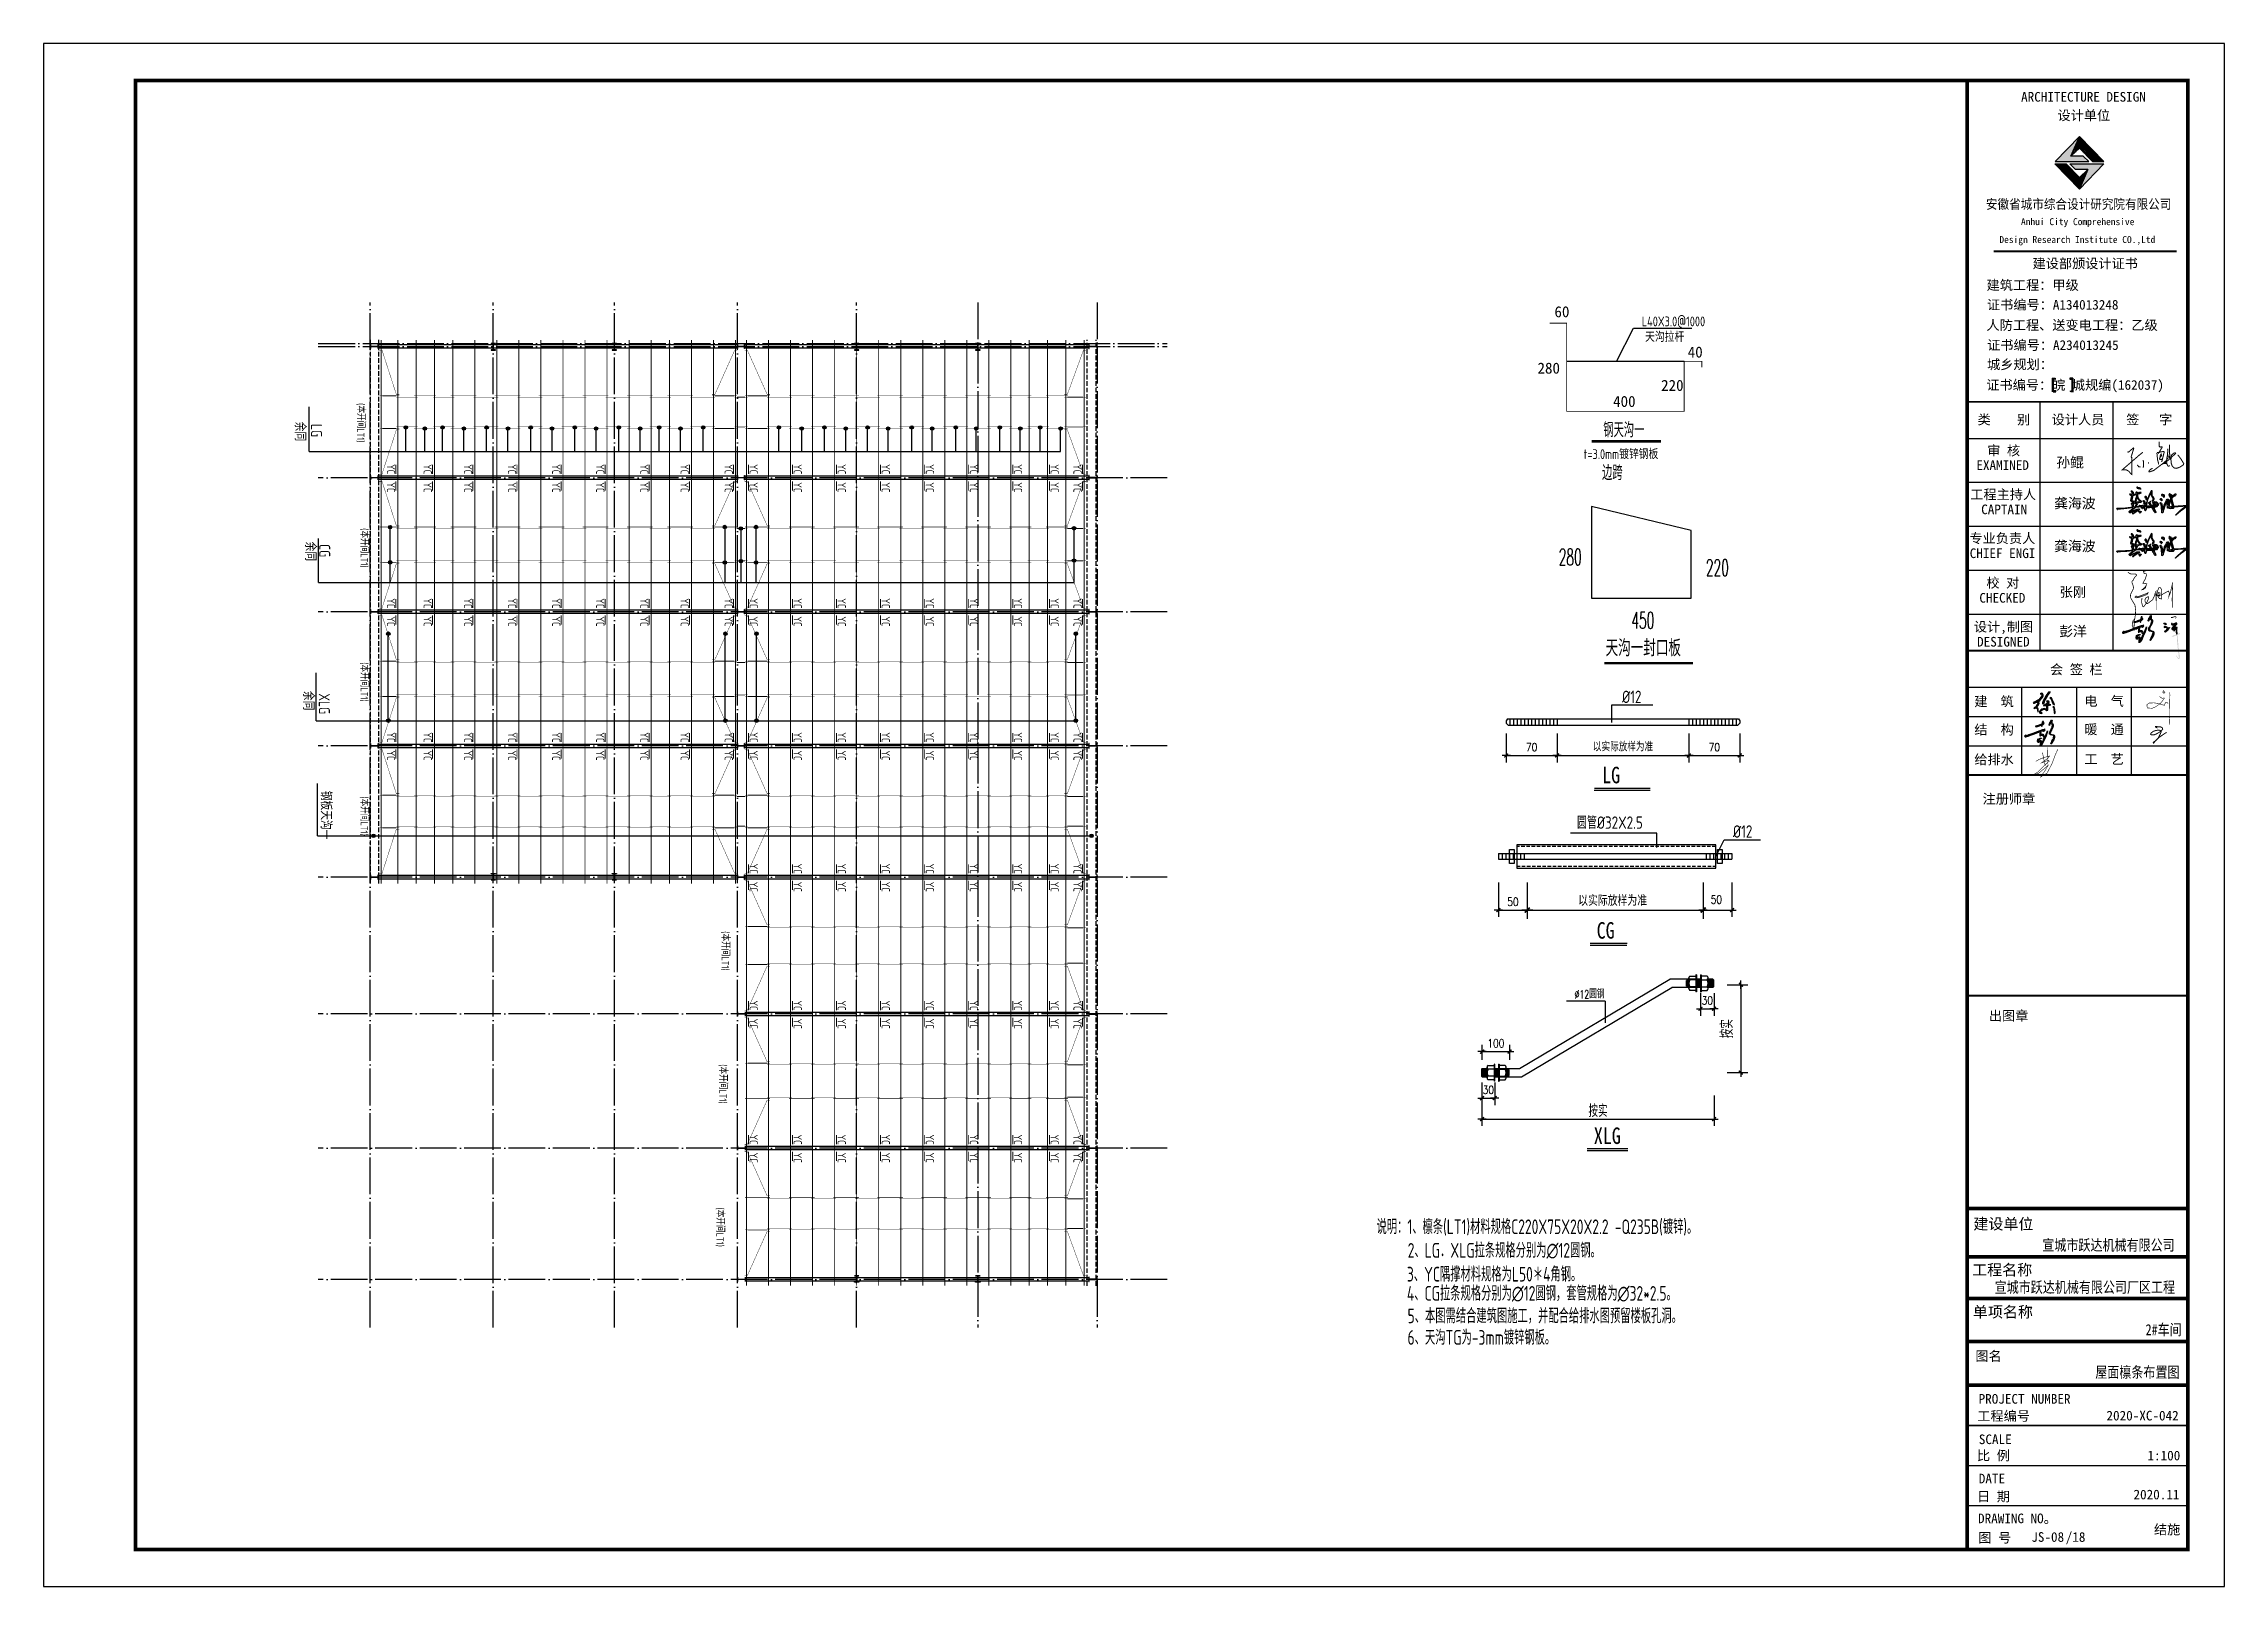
# Model space of a CAD drawing. Extents: x 69728788 to 150163257, y 20675998 to 43663798.
# Drawn here: x 75043831 to 75162631, y 21298288 to 21382288 of the extents above; entities that cross this region are included whole.
import ezdxf

# ---------------------------------------------------------------- set-up
doc = ezdxf.new("R2010")
doc.units = 0
doc.header["$LTSCALE"] = 1000
doc.header["$MEASUREMENT"] = 0
for name, pattern in [('DASH', [0.35, 0.25, -0.1]), ('DOTE', [2.42, 2, -0.2, 0.02, -0.2]), ('HIDDEN2', [0.1875, 0.125, -0.0625])]:
    doc.linetypes.add(name, pattern=pattern)
doc.layers.get('0').update_dxf_attribs({"linetype": 'CONTINUOUS'})
doc.layers.get('DEFPOINTS').update_dxf_attribs({"linetype": 'CONTINUOUS'})
for name, color, linetype in [('03', 3, 'CONTINUOUS'), ('1', 7, 'CONTINUOUS'), ('10014', 2, 'CONTINUOUS'), ('AXIS', 3, 'CONTINUOUS'), ('DIM1', 3, 'CONTINUOUS'), ('DOTE', 251, 'DOTE'), ('PUB_DIM', 3, 'CONTINUOUS'), ('PUB_TEXT', 7, 'CONTINUOUS'), ('PUB_TITLE', 4, 'CONTINUOUS'), ('TC', 151, 'CONTINUOUS'), ('TEXT', 7, 'CONTINUOUS'), ('一般文字', 6, 'CONTINUOUS'), ('图框', 253, 'CONTINUOUS'), ('屋面隅撑', 1, 'CONTINUOUS'), ('文字', 7, 'CONTINUOUS'), ('构件号', 1, 'CONTINUOUS'), ('梁__实线', 4, 'CONTINUOUS'), ('檩条拉条', 253, 'CONTINUOUS'), ('签名', 7, 'CONTINUOUS'), ('线线', 150, 'CONTINUOUS'), ('钢柱', 3, 'CONTINUOUS'), ('钢梁', 97, 'CONTINUOUS')]:
    doc.layers.add(name, color=color, linetype=linetype)
doc.layers.add('修改', color=7, linetype='CONTINUOUS', lineweight=20)
doc.styles.add('-楷体_GB2312', font='', dxfattribs={"width": 0.8})
doc.styles.add('-黑体', font='simhei.ttf')
doc.styles.add('_HZTXT', font='tssdeng.shx', dxfattribs={"width": 0.8, "bigfont": 'tssdchn.shx'})
doc.styles.add('DIM_FONT', font='SIMPLEX.shx', dxfattribs={"width": 0.8})
doc.styles.add('hztxt', font='romand_pkpm', dxfattribs={"bigfont": 'hztxt'})
doc.styles.add('STYLE-黑体', font='simhei.ttf')
doc.styles.add('TSSD_Dimension', font='Tssdeng.shx', dxfattribs={"width": 0.7, "bigfont": 'hztxt.shx'})
doc.styles.add('TSSD_Rein', font='atssdeng.shx', dxfattribs={"width": 0.7, "bigfont": 'atssdchn.shx'})
doc.styles.add('宋体', font='', dxfattribs={"width": 0.8})
doc.styles.add('黑体', font='simhei.ttf', dxfattribs={"width": 0.6, "height": 4.3})
doc.styles.get('-楷体_GB2312').set_extended_font_data('SimSun')
doc.styles.get('宋体').set_extended_font_data('SimSun')
doc.dimstyles.new('DIMN$0', dxfattribs={"dimtxt": 300, "dimasz": 1, "dimexe": 250, "dimexo": 300, "dimgap": 150, "dimtad": 1, "dimdec": 0, "dimdsep": 46, "dimtxsty": 'DIM_FONT', "dimblk": '_DIMX', "dimcen": 2.5, "dimclrt": 7, "dimadec": 0, "dimazin": 0, "dimtfac": 1, "dimtdec": 0, "dimtix": 1, "dimtmove": 2, "dimatfit": 3, "dimldrblk": '_DIMX', "dimfxl": 1, "dimtolj": 1, "dimtzin": 0, "dimarcsym": 0})

msp = doc.modelspace()

# ---------------------------------------------------------------- texts
at = {"insert": (75152884.3, 21316573.6), "char_height": 3.333, "width": 58.781, "attachment_point": 1}
msp.add_mtext('宣城嘉怡纸箱包装有限公司', dxfattribs=at)
at = {"layer": 'AXIS', "style": 'TSSD_Rein', "width": 0.8}
for p in [(75060905.6, 21362713.7), (75061095.6, 21355903.7), (75061095.6, 21348603.7), (75061095.6, 21341303.7), (75080765.4, 21333958), (75080632.8, 21326715.6), (75080481.9, 21318919.5)]:
    msp.add_text('(本开间LT1)', height=400, rotation=270, dxfattribs=at).set_placement(p)
at = {"layer": 'PUB_DIM', "style": 'TSSD_Rein', "width": 0.8}
for s, p in [('余同', (75057514.4, 21361699.7)), ('LG', (75058398.6, 21361581.7)), ('余同', (75058077.7, 21355171.5)), ('CG', (75058841.3, 21355038.4)), ('余同', (75057968.3, 21347041.5)), ('XLG', (75058823.1, 21346908.4)), ('钢板天沟一', (75058925.3, 21341601.6))]:
    msp.add_text(s, height=600, rotation=270, dxfattribs=at).set_placement(p)
at = {"layer": 'TC', "color": 7}
for s, style, width, p in [('280', 'DIM_FONT', 0.539583, (75126369.9, 21353887.7, 1970.5)), ('220', 'DIM_FONT', 0.539583, (75134386.1, 21353303.9, 1970.5)), ('450', 'DIM_FONT', 0.539583, (75130326.6, 21350435.6, 1970.5)), ('天沟一封口板', '_HZTXT', 0.8, (75128922.3, 21348930, 1970.5))]:
    msp.add_text(s, height=900, dxfattribs=dict(at, style=style, width=width)).set_placement(p)
at = {"layer": 'TEXT', "color": 2, "style": 'TSSD_Dimension', "width": 0.7}
for s, p in [('说明：1、檩条(LT1)材料规格C220X75X20X2.2 -Q235B(镀锌)。', (75116443.1, 21317468)), ('2、LG．XLG拉条规格分别为∅12圆钢。', (75118142, 21316183.4)), ('3、YC隅撑材料规格为L50＊4角钢。', (75118098.7, 21314884.5)), ('4、CG拉条规格分别为∅12圆钢，套管规格为∅32*2.5。', (75118098.8, 21313842)), ('5、本图需结合建筑图施工，并配合给排水图预留楼板孔洞。', (75118134.5, 21312615.2, 1019.2)), ('6、天沟TG为-3mm镀锌钢板。', (75118134, 21311441.6, 1019.2))]:
    msp.add_text(s, height=799.8, dxfattribs=at).set_placement(p)
at = {"layer": 'TEXT', "color": 3, "style": '-黑体', "width": 0.8}
for s, p in [('宣城市跃达机械有限公司', (75152715.4, 21316569.2)), ('宣城市跃达机械有限公司厂区工程', (75150116.7, 21314274.8)), ('2#车间', (75158338.9, 21311963.4)), ('屋面檩条布置图', (75155600.1, 21309651.1))]:
    msp.add_text(s, height=600.3, dxfattribs=at).set_placement(p)
at = {"layer": '图框', "color": 4}
for s, height, style, p in [('ARCHITECTURE DESIGN', 525.888, '黑体', (75151555.5, 21379128.3)), ('设计单位', 525.89, '黑体', (75153538.1, 21378121)), ('Anhui City Comprehensive ', 378.48, '黑体', (75151550.2, 21372404.7)), (' Design Research Institute CO.,Ltd', 378.48, '黑体', (75150115.5, 21371430.7)), ('建设部颁设计证书', 525.89, '黑体', (75152180.5, 21370058.4)), (' 建筑工程：甲级', 525.89, '黑体', (75149317.9, 21368879.9)), ('证书编号：A134013248', 525.888, '黑体', (75149698.3, 21367808.3)), ('人防工程、送变电工程：乙级', 525.888, '黑体', (75149670.7, 21366700.9)), ('证书编号：A234013245', 525.888, '黑体', (75149707.9, 21365612.6)), ('城乡规划：', 525.89, '黑体', (75149704, 21364562)), ('证书编号：皖 城规编(162037)', 525.888, '黑体', (75149662, 21363441.7)), ('孙鲲', 552.18, 'STYLE-黑体', (75153473.6, 21359215.4)), ('龚海波', 552.18, 'STYLE-黑体', (75153355.5, 21356983.7)), ('龚海波', 552.18, 'STYLE-黑体', (75153355.5, 21354653.1)), ('张刚', 525.89, 'STYLE-黑体', (75153653.9, 21352166.3)), ('彭洋', 552.18, 'STYLE-黑体', (75153627, 21350013.4)), ('注册师章', 525.89, '黑体', (75149455.7, 21340905.3)), ('出图章', 525.89, '黑体', (75149802.4, 21329091.6)), ('建设单位', 600, '黑体', (75148955.3, 21317724.9)), ('工程名称', 600, '黑体', (75148888.9, 21315221.8)), ('单项名称', 600, '黑体', (75148928.9, 21312930.2)), ('图名', 525.89, '黑体', (75149067.3, 21310566)), ('工程编号', 525.89, '黑体', (75149170.3, 21307303.4)), ('2020-XC-042', 525.888, '宋体', (75156206.9, 21307321.5)), ('比 例', 525.89, '黑体', (75149152.6, 21305146.4)), ('SCALE', 525.89, '黑体', (75149254.1, 21306032.3)), ('1:100', 525.89, '宋体', (75158439.9, 21305148.5)), ('DATE', 525.89, '黑体', (75149251.3, 21303895.1)), ('日 期', 525.89, '黑体', (75149152.6, 21302920.8)), ('2020.11', 525.89, '宋体', (75157678.7, 21303025.5)), ('DRAWING NO。', 525.888, '黑体', (75149209.8, 21301725.7)), ('图 号', 525.89, '黑体', (75149227.3, 21300675.6))]:
    msp.add_text(s, height=height, dxfattribs=dict(at, style=style)).set_placement(p)
at = {"layer": '图框', "color": 4, "style": '黑体', "width": 0.88}
msp.add_text('安徽省城市综合设计研究院有限公司', height=525.888, dxfattribs=at).set_placement((75149641.9, 21373288.6))
at = {"layer": '图框', "color": 0}
for s, height, style, p in [('类    别 ', 525.89, 'STYLE-黑体', (75149186.5, 21361554.5)), ('设计人员', 525.89, 'STYLE-黑体', (75153223.6, 21361554.5)), ('签   字', 525.89, 'STYLE-黑体', (75157281.8, 21361554.5)), ('审 核', 525.89, 'STYLE-黑体', (75149712.1, 21359865)), ('EXAMINED ', 525.89, 'STYLE-黑体', (75149120.7, 21359075.2)), ('工程主持人', 525.89, 'STYLE-黑体', (75148786.8, 21357482.5)), ('CAPTAIN', 525.89, 'STYLE-黑体', (75149381.7, 21356665.8)), ('专业负责人', 525.89, 'STYLE-黑体', (75148742.1, 21355092.1)), ('CHIEF ENGI', 525.89, 'STYLE-黑体', (75148757.5, 21354275.4)), ('校 对', 525.89, 'STYLE-黑体', (75149667.3, 21352666.8)), ('CHECKED  ', 525.89, 'STYLE-黑体', (75149283.6, 21351850.1)), ('设计,制图', 525.89, 'STYLE-黑体', (75148986.8, 21350276.4)), ('DESIGNED ', 525.89, 'STYLE-黑体', (75149158.8, 21349459.7)), ('会 签 栏', 525.89, 'STYLE-黑体', (75153129.7, 21347949.1)), ('建  筑', 525.89, 'STYLE-黑体', (75149008.1, 21346211.2)), ('电  气', 525.89, 'STYLE-黑体', (75155002.3, 21346228.5)), ('结  构', 525.89, 'STYLE-黑体', (75149008.1, 21344672.3)), ('暖  通', 525.89, 'STYLE-黑体', (75155002.3, 21344689.6)), ('给排水', 525.89, 'STYLE-黑体', (75149008.1, 21343046.7)), ('工  艺', 525.89, 'STYLE-黑体', (75155002.3, 21343064)), ('PROJECT NUMBER', 525.888, '黑体', (75149241.2, 21308233))]:
    msp.add_text(s, height=height, dxfattribs=dict(at, style=style)).set_placement(p)
at = {"layer": '图框', "color": 3, "style": '宋体'}
for s, p in [('JS-08', (75152111.7, 21300712.3)), ('/18', (75153987.1, 21300712.3)), ('结施', (75158794.4, 21301120.6))]:
    msp.add_text(s, height=525.89, dxfattribs=at).set_placement(p)
at = {"layer": '屋面隅撑', "color": 3, "style": 'TSSD_Rein', "width": 0.8}
for p in [(75062527.9, 21359392.5), (75064527.9, 21359392.5), (75066727.9, 21359392.5), (75069127.9, 21359392.5), (75071527.9, 21359392.5), (75073927.9, 21359392.5), (75076327.9, 21359392.5), (75078527.9, 21359392.5), (75080927.9, 21359392.5), (75082284.1, 21359392.5), (75084684.1, 21359392.5), (75087084.1, 21359392.5), (75089484.1, 21359392.5), (75091884.1, 21359392.5), (75094284.1, 21359392.5), (75096684.1, 21359392.5), (75098684.1, 21359392.5), (75099927.9, 21359392.5), (75062527.9, 21358404.8), (75064527.9, 21358404.8), (75066727.9, 21358404.8), (75069127.9, 21358404.8), (75071527.9, 21358404.8), (75073927.9, 21358404.8), (75076327.9, 21358404.8), (75078527.9, 21358404.8), (75080927.9, 21358404.8), (75082284.1, 21358404.8), (75084684.1, 21358404.8), (75087084.1, 21358404.8), (75089484.1, 21358404.8), (75091884.1, 21358404.8), (75094284.1, 21358404.8), (75096684.1, 21358404.8), (75098684.1, 21358404.8), (75099927.9, 21358404.8), (75062527.9, 21352092.5), (75064527.9, 21352092.5), (75066727.9, 21352092.5), (75069127.9, 21352092.5), (75071527.9, 21352092.5), (75073927.9, 21352092.5), (75076327.9, 21352092.5), (75078527.9, 21352092.5), (75080927.9, 21352092.5), (75082284.1, 21352092.5), (75084684.1, 21352092.5), (75087084.1, 21352092.5), (75089484.1, 21352092.5), (75091884.1, 21352092.5), (75094284.1, 21352092.5), (75096684.1, 21352092.5), (75098684.1, 21352092.5), (75099927.9, 21352092.5), (75062527.9, 21351104.8), (75064527.9, 21351104.8), (75066727.9, 21351104.8), (75069127.9, 21351104.8), (75071527.9, 21351104.8), (75073927.9, 21351104.8), (75076327.9, 21351104.8), (75078527.9, 21351104.8), (75080927.9, 21351104.8), (75082284.1, 21351104.8), (75084684.1, 21351104.8), (75087084.1, 21351104.8), (75089484.1, 21351104.8), (75091884.1, 21351104.8), (75094284.1, 21351104.8), (75096684.1, 21351104.8), (75098684.1, 21351104.8), (75099927.9, 21351104.8), (75062527.9, 21344792.5), (75062527.9, 21343804.8), (75064527.9, 21344792.5), (75064527.9, 21343804.8), (75066727.9, 21344792.5), (75066727.9, 21343804.8), (75069127.9, 21344792.5), (75069127.9, 21343804.8), (75071527.9, 21344792.5), (75071527.9, 21343804.8), (75073927.9, 21344792.5), (75073927.9, 21343804.8), (75076327.9, 21344792.5), (75076327.9, 21343804.8), (75078527.9, 21344792.5), (75078527.9, 21343804.8), (75080927.9, 21344792.5), (75080927.9, 21343804.8), (75082284.1, 21344792.5), (75082284.1, 21343804.8), (75084684.1, 21344792.5), (75084684.1, 21343804.8), (75087084.1, 21344792.5), (75087084.1, 21343804.8), (75089484.1, 21344792.5), (75089484.1, 21343804.8), (75091884.1, 21344792.5), (75091884.1, 21343804.8), (75094284.1, 21344792.5), (75094284.1, 21343804.8), (75096684.1, 21344792.5), (75096684.1, 21343804.8), (75098684.1, 21344792.5), (75098684.1, 21343804.8), (75099927.9, 21344792.5), (75099927.9, 21343804.8), (75082284.1, 21337642.5), (75082284.1, 21336654.8), (75084684.1, 21337642.5), (75084684.1, 21336654.8), (75087084.1, 21337642.5), (75087084.1, 21336654.8), (75089484.1, 21337642.5), (75089484.1, 21336654.8), (75091884.1, 21337642.5), (75091884.1, 21336654.8), (75094284.1, 21337642.5), (75094284.1, 21336654.8), (75096684.1, 21337642.5), (75096684.1, 21336654.8), (75098684.1, 21337642.5), (75098684.1, 21336654.8), (75099927.9, 21337642.5), (75099927.9, 21336654.8), (75082284.1, 21330192.5), (75084684.1, 21330192.5), (75087084.1, 21330192.5), (75089484.1, 21330192.5), (75091884.1, 21330192.5), (75094284.1, 21330192.5), (75096684.1, 21330192.5), (75098684.1, 21330192.5), (75099927.9, 21330192.5), (75082284.1, 21329204.8), (75084684.1, 21329204.8), (75087084.1, 21329204.8), (75089484.1, 21329204.8), (75091884.1, 21329204.8), (75094284.1, 21329204.8), (75096684.1, 21329204.8), (75098684.1, 21329204.8), (75099927.9, 21329204.8), (75082284.1, 21322892.5), (75084684.1, 21322892.5), (75087084.1, 21322892.5), (75089484.1, 21322892.5), (75091884.1, 21322892.5), (75094284.1, 21322892.5), (75096684.1, 21322892.5), (75098684.1, 21322892.5), (75099927.9, 21322892.5), (75082284.1, 21321904.8), (75084684.1, 21321904.8), (75087084.1, 21321904.8), (75089484.1, 21321904.8), (75091884.1, 21321904.8), (75094284.1, 21321904.8), (75096684.1, 21321904.8), (75098684.1, 21321904.8), (75099927.9, 21321904.8)]:
    msp.add_text('YC', height=450, rotation=270, dxfattribs=at).set_placement(p)

# ---------------------------------------------------------------- blocks, each defined once
blk = doc.blocks.new('新块HGJHJFKJFJKFHK')
h = blk.add_hatch(color=256)
h.paths.add_polyline_path([(352610, 136817), (352657, 136833), (352738, 136863), (352779, 136881), (352829, 136894), (352858, 136909), (352893, 136921), (352914, 136929), (352952, 136942), (352970, 136950), (352980, 136952), (352982, 136941), (352977, 136930), (352987, 136927), (352992, 136929), (353008, 136940), (353017, 136952), (353026, 136969), (353018, 136984), (353000, 136981), (352957, 136966), (352879, 136940), (352783, 136904), (352723, 136881), (352635, 136849), (352584, 136830), (352577, 136832), (352552, 136818), (352535, 136814), (352531, 136811), (352511, 136811), (352509, 136820), (352505, 136826), (352495, 136823), (352489, 136817), (352472, 136804), (352469, 136795), (352472, 136784), (352481, 136778), (352505, 136778), (352568, 136799)])
h.paths.add_polyline_path([(352954, 137112), (352963, 137116), (352975, 137119), (352983, 137125), (352990, 137129), (352992, 137135), (352997, 137141), (352998, 137153), (352991, 137163), (352983, 137160), (352976, 137152), (352969, 137147), (352965, 137156), (352968, 137161), (352972, 137168), (352977, 137177), (352980, 137185), (352980, 137192), (352978, 137198), (352966, 137199), (352958, 137198), (352955, 137194), (352953, 137187), (352950, 137180), (352949, 137169), (352947, 137160), (352944, 137146), (352942, 137136), (352936, 137128), (352928, 137125), (352915, 137117), (352886, 137104), (352861, 137095), (352845, 137088), (352829, 137081), (352803, 137076), (352774, 137074), (352762, 137069), (352764, 137057), (352782, 137055), (352819, 137061), (352848, 137071), (352877, 137079), (352895, 137089), (352913, 137096), (352922, 137100), (352926, 137096), (352925, 137087), (352927, 137075), (352932, 137067), (352938, 137065), (352946, 137069), (352949, 137076), (352949, 137090), (352950, 137103)])
h.paths.add_polyline_path([(352904, 136836), (352903, 136849), (352903, 136866), (352910, 136877), (352923, 136890), (352921, 136900), (352905, 136902), (352894, 136893), (352887, 136874), (352882, 136857), (352884, 136832), (352882, 136819), (352880, 136808), (352887, 136803), (352897, 136803), (352909, 136812), (352917, 136822), (352933, 136826), (352954, 136826), (352962, 136824), (352971, 136819), (352975, 136807), (352972, 136794), (352975, 136782), (352982, 136781), (352990, 136786), (352994, 136808), (352989, 136831), (352974, 136840), (352948, 136839), (352917, 136838)], flags=17)
h.paths.add_polyline_path([(352893, 136727), (352903, 136730), (352926, 136733), (352926, 136744), (352917, 136747), (352899, 136748), (352891, 136744), (352877, 136738), (352866, 136735), (352863, 136725), (352867, 136712), (352873, 136706), (352882, 136706), (352885, 136714)], flags=17)
h.paths.add_polyline_path([(352848, 136663), (352854, 136680), (352854, 136703), (352851, 136719), (352839, 136723), (352832, 136716), (352829, 136697), (352824, 136675), (352824, 136653), (352832, 136632), (352837, 136626), (352855, 136627), (352867, 136632), (352877, 136646), (352887, 136653), (352895, 136659), (352903, 136666), (352914, 136656), (352912, 136633), (352906, 136617), (352905, 136590), (352899, 136565), (352895, 136548), (352900, 136535), (352913, 136534), (352927, 136546), (352951, 136575), (352976, 136632), (353009, 136704), (353056, 136811), (353084, 136893), (353089, 136939), (353067, 136875), (353031, 136798), (353005, 136749), (352972, 136667), (352954, 136638), (352932, 136593), (352919, 136571), (352920, 136591), (352925, 136621), (352931, 136641), (352929, 136658), (352921, 136675), (352910, 136682), (352899, 136680), (352881, 136668), (352873, 136656), (352861, 136642), (352849, 136645)])
for points in [[(353177, 136861), (353168, 136876), (353173, 136895), (353183, 136922), (353196, 136956), (353214, 136981), (353241, 137043), (353245, 137067), (353245, 137087), (353244, 137109), (353236, 137130), (353217, 137147), (353214, 137158), (353212, 137180), (353210, 137196), (353212, 137209), (353217, 137234), (353210, 137236), (353197, 137234), (353182, 137204), (353168, 137188), (353157, 137165), (353149, 137131), (353140, 137108), (353140, 137096), (353147, 137088), (353149, 137098), (353159, 137125), (353166, 137143), (353176, 137162), (353182, 137165), (353189, 137160), (353203, 137136), (353211, 137123), (353226, 137111), (353229, 137086), (353223, 137071), (353217, 137024), (353186, 136972), (353167, 136933), (353145, 136892), (353149, 136856), (353154, 136847), (353165, 136833), (353213, 136824), (353242, 136823), (353256, 136813), (353262, 136797), (353259, 136758), (353251, 136734), (353243, 136718), (353231, 136702), (353210, 136661), (353205, 136629), (353182, 136610), (353185, 136595), (353192, 136585), (353199, 136585), (353207, 136600), (353225, 136637), (353242, 136664), (353264, 136699), (353278, 136722), (353285, 136759), (353285, 136794), (353268, 136825), (353253, 136834), (353224, 136842), (353208, 136844), (353187, 136854)], [(353885, 136782), (353882, 136832), (353878, 136869), (353882, 136898), (353880, 136901), (353857, 136893), (353860, 136870), (353858, 136840), (353861, 136809), (353862, 136799), (353868, 136787), (353874, 136765), (353881, 136761), (353885, 136768)]]:
    blk.add_hatch(color=256).paths.add_polyline_path(points)
h = blk.add_hatch(color=256)
h.paths.add_polyline_path([(353601, 137021), (353576, 137035), (353554, 137034), (353546, 137026), (353554, 137015), (353567, 137009), (353589, 137000), (353606, 137007)])
h.paths.add_polyline_path([(353606, 136945), (353583, 136948), (353559, 136948), (353547, 136939), (353548, 136930), (353561, 136928), (353580, 136932), (353593, 136931), (353608, 136923), (353621, 136920), (353626, 136917), (353631, 136927), (353628, 136938)])
h.paths.add_polyline_path([(353651, 136866), (353670, 136903), (353686, 136919), (353687, 136929), (353677, 136929), (353658, 136913), (353635, 136897), (353620, 136872), (353596, 136851), (353574, 136837), (353569, 136815), (353583, 136807), (353591, 136811), (353605, 136826), (353634, 136851)])
h.paths.add_polyline_path([(353812, 137194), (353822, 137201), (353842, 137201), (353846, 137193), (353846, 137177), (353842, 137155), (353844, 137150), (353851, 137161), (353867, 137182), (353867, 137194), (353865, 137208), (353851, 137214), (353828, 137214), (353818, 137214), (353797, 137209), (353788, 137205), (353763, 137200), (353754, 137199), (353736, 137202), (353732, 137198), (353731, 137174), (353739, 137171), (353756, 137173), (353775, 137177), (353792, 137186)])
h.paths.add_polyline_path([(353803, 136935), (353818, 136945), (353824, 136949), (353847, 136972), (353854, 136984), (353880, 137009), (353881, 137023), (353876, 137038), (353850, 137038), (353841, 137037), (353836, 137033), (353825, 137029), (353811, 137022), (353799, 137018), (353777, 137013), (353762, 137013), (353757, 137017), (353756, 137029), (353752, 137032), (353743, 137032), (353738, 137017), (353744, 137003), (353755, 136998), (353767, 136995), (353779, 136995), (353799, 136998), (353814, 137004), (353839, 137010), (353850, 137015), (353853, 137009), (353842, 136997), (353823, 136983), (353811, 136966), (353794, 136946), (353766, 136923), (353754, 136901), (353752, 136887), (353761, 136872), (353794, 136874), (353811, 136885), (353823, 136889), (353832, 136893), (353831, 136883), (353816, 136863), (353799, 136837), (353805, 136833), (353814, 136841), (353819, 136853), (353830, 136867), (353841, 136882), (353849, 136892), (353856, 136897), (353858, 136892), (353874, 136899), (353879, 136907), (353886, 136914), (353886, 136925), (353870, 136928), (353859, 136925), (353843, 136923), (353818, 136909), (353795, 136899), (353779, 136892), (353768, 136892), (353771, 136905), (353780, 136912), (353788, 136923)])
h = blk.add_hatch(color=256)
h.paths.add_polyline_path([(353870, 136894), (353874, 136898), (353874, 136899), (353858, 136892), (353860, 136886)])
h.paths.add_polyline_path([(353900, 136737), (353912, 136741), (353924, 136745), (353947, 136752), (353959, 136754), (353964, 136762), (353963, 136768), (353956, 136772), (353945, 136772), (353936, 136769), (353929, 136768), (353919, 136766), (353913, 136763), (353906, 136760), (353895, 136752), (353887, 136749), (353886, 136754), (353885, 136768), (353875, 136791), (353873, 136788), (353874, 136759), (353860, 136743), (353827, 136729), (353785, 136717), (353746, 136691), (353759, 136691), (353787, 136688), (353813, 136700), (353829, 136708), (353858, 136716), (353875, 136719), (353880, 136702), (353883, 136693), (353885, 136666), (353880, 136621), (353889, 136553), (353896, 136480), (353903, 136402), (353913, 136340), (353928, 136216), (353930, 136208), (353929, 136190), (353932, 136165), (353933, 136152), (353933, 136137), (353927, 136136), (353922, 136139), (353889, 136172), (353881, 136184), (353878, 136195), (353876, 136201), (353865, 136202), (353864, 136197), (353871, 136178), (353880, 136157), (353904, 136130), (353906, 136125), (353911, 136116), (353924, 136111), (353935, 136108), (353940, 136108), (353944, 136113), (353946, 136119), (353951, 136132), (353951, 136158), (353950, 136198), (353942, 136258), (353936, 136314), (353929, 136364), (353920, 136408), (353920, 136470), (353916, 136513), (353911, 136549), (353908, 136582), (353909, 136590), (353906, 136616), (353903, 136642), (353898, 136700), (353894, 136726), (353895, 136732)])
for points in [[(352577, 136832), (352552, 136818), (352535, 136814), (352531, 136811), (352511, 136811), (352509, 136820), (352505, 136826), (352495, 136823), (352489, 136817), (352472, 136804), (352469, 136795), (352472, 136784), (352481, 136778), (352505, 136778), (352568, 136799), (352610, 136817), (352657, 136833), (352738, 136863), (352779, 136881), (352829, 136894), (352858, 136909), (352893, 136921), (352914, 136929), (352952, 136942), (352970, 136950), (352980, 136952), (352982, 136941), (352977, 136930), (352987, 136927), (352992, 136929), (353008, 136940), (353017, 136952), (353026, 136969), (353018, 136984), (353000, 136981), (352957, 136966), (352879, 136940), (352783, 136904), (352723, 136881), (352635, 136849), (352584, 136830), (352577, 136832)], [(352829, 137081), (352803, 137076), (352774, 137074), (352762, 137069), (352764, 137057), (352782, 137055), (352819, 137061), (352848, 137071), (352877, 137079), (352895, 137089), (352913, 137096), (352922, 137100), (352922, 137100), (352926, 137096), (352925, 137087), (352927, 137075), (352932, 137067), (352938, 137065), (352946, 137069), (352949, 137076), (352949, 137090), (352950, 137103), (352954, 137112), (352963, 137116), (352975, 137119), (352983, 137125), (352990, 137129), (352992, 137135), (352997, 137141), (352998, 137153), (352991, 137163), (352983, 137160), (352976, 137152), (352969, 137147), (352969, 137147), (352969, 137147), (352965, 137156), (352968, 137161), (352972, 137168), (352977, 137177), (352980, 137185), (352980, 137192), (352978, 137198), (352966, 137199), (352958, 137198), (352955, 137194), (352953, 137187), (352950, 137180), (352949, 137169), (352947, 137160), (352944, 137146), (352942, 137136), (352936, 137128), (352928, 137125), (352915, 137117), (352886, 137104), (352861, 137095), (352845, 137088), (352829, 137081)], [(352824, 136653), (352824, 136675), (352829, 136697), (352832, 136716), (352839, 136723), (352851, 136719), (352854, 136703), (352854, 136680), (352848, 136663), (352849, 136645), (352861, 136642), (352873, 136656), (352881, 136668), (352899, 136680), (352910, 136682), (352921, 136675), (352929, 136658), (352931, 136641), (352925, 136621), (352920, 136591), (352919, 136571), (352932, 136593), (352954, 136638), (352972, 136667), (353005, 136749), (353031, 136798), (353067, 136875), (353089, 136939), (353084, 136893), (353056, 136811), (353009, 136704), (352976, 136632), (352951, 136575), (352927, 136546), (352913, 136534), (352900, 136535), (352895, 136548), (352899, 136565), (352905, 136590), (352906, 136617), (352912, 136633), (352912, 136633), (352914, 136656), (352903, 136666), (352895, 136659), (352887, 136653), (352877, 136646), (352867, 136632), (352855, 136627), (352837, 136626), (352832, 136632), (352824, 136653)], [(353176, 137162), (353166, 137143), (353159, 137125), (353149, 137098), (353147, 137088), (353140, 137096), (353140, 137108), (353149, 137131), (353157, 137165), (353168, 137188), (353182, 137204), (353197, 137234), (353210, 137236), (353217, 137234), (353212, 137209), (353210, 137196), (353212, 137180), (353214, 137158), (353217, 137147), (353236, 137130), (353244, 137109), (353245, 137087), (353245, 137067), (353241, 137043), (353214, 136981), (353196, 136956), (353183, 136922), (353173, 136895), (353168, 136876), (353177, 136861), (353187, 136854), (353208, 136844), (353224, 136842), (353253, 136834), (353268, 136825), (353285, 136794), (353285, 136759), (353278, 136722), (353264, 136699), (353242, 136664), (353225, 136637), (353207, 136600), (353199, 136585), (353192, 136585), (353185, 136595), (353182, 136610), (353205, 136629), (353210, 136661), (353231, 136702), (353243, 136718), (353251, 136734), (353259, 136758), (353262, 136797), (353256, 136813), (353242, 136823), (353213, 136824), (353165, 136833), (353154, 136847), (353149, 136856), (353145, 136892), (353167, 136933), (353186, 136972), (353217, 137024), (353223, 137071), (353229, 137086), (353226, 137111), (353211, 137123), (353203, 137136), (353189, 137160), (353182, 137165), (353176, 137162)], [(353825, 137029), (353811, 137022), (353799, 137018), (353777, 137013), (353762, 137013), (353757, 137017), (353756, 137029), (353752, 137032), (353743, 137032), (353738, 137017), (353744, 137003), (353755, 136998), (353767, 136995), (353779, 136995), (353799, 136998), (353814, 137004), (353839, 137010), (353850, 137015), (353853, 137009), (353842, 136997), (353823, 136983), (353811, 136966), (353794, 136946), (353766, 136923), (353754, 136901), (353752, 136887), (353761, 136872), (353794, 136874), (353811, 136885), (353823, 136889), (353832, 136893), (353831, 136883), (353816, 136863), (353799, 136837), (353805, 136833), (353814, 136841), (353819, 136853), (353830, 136867), (353841, 136882), (353849, 136892), (353856, 136897), (353860, 136886), (353870, 136894), (353880, 136901), (353879, 136907), (353886, 136914), (353886, 136925), (353870, 136928), (353859, 136925), (353843, 136923), (353818, 136909), (353795, 136899), (353779, 136892), (353768, 136892), (353771, 136905), (353780, 136912), (353788, 136923), (353803, 136935), (353818, 136945), (353824, 136949), (353847, 136972), (353854, 136984), (353880, 137009), (353881, 137023), (353876, 137038), (353850, 137038), (353841, 137037), (353836, 137033), (353825, 137029)], [(352903, 136849), (352903, 136866), (352910, 136877), (352923, 136890), (352921, 136900), (352905, 136902), (352894, 136893), (352887, 136874), (352882, 136857), (352884, 136832), (352882, 136819), (352880, 136808), (352887, 136803), (352897, 136803), (352909, 136812), (352917, 136822), (352933, 136826), (352954, 136826), (352962, 136824), (352971, 136819), (352975, 136807), (352972, 136794), (352975, 136782), (352982, 136781), (352990, 136786), (352994, 136808), (352989, 136831), (352974, 136840), (352948, 136839), (352917, 136838), (352904, 136836), (352903, 136849)], [(353885, 136782), (353882, 136832), (353878, 136869), (353882, 136898), (353880, 136901), (353857, 136893), (353860, 136870), (353858, 136840), (353861, 136809), (353862, 136799), (353868, 136787), (353874, 136765), (353881, 136761), (353885, 136768), (353885, 136782)]]:
    blk.add_lwpolyline(points, close=True)
for points in [[(353589, 137000), (353567, 137009), (353554, 137015), (353546, 137026), (353554, 137034), (353576, 137035), (353601, 137021), (353606, 137007), (353589, 137000)], [(353561, 136928), (353580, 136932), (353593, 136931), (353608, 136923), (353621, 136920), (353626, 136917), (353631, 136927), (353628, 136938), (353606, 136945), (353583, 136948), (353559, 136948), (353547, 136939), (353548, 136930), (353561, 136928)], [(353569, 136815), (353574, 136837), (353596, 136851), (353620, 136872), (353635, 136897), (353658, 136913), (353677, 136929), (353687, 136929), (353686, 136919), (353670, 136903), (353651, 136866), (353634, 136851), (353605, 136826), (353591, 136811), (353583, 136807), (353569, 136815)], [(352893, 136727), (352885, 136714), (352882, 136706), (352873, 136706), (352867, 136712), (352863, 136725), (352866, 136735), (352877, 136738), (352891, 136744), (352899, 136748), (352917, 136747), (352926, 136744), (352926, 136733), (352903, 136730), (352893, 136727), (352893, 136727)]]:
    blk.add_lwpolyline(points)
blk = doc.blocks.new('5555')
at = {"layer": '修改', "color": 1, "const_width": 750}
for points in [[(2546225, -869415), (2546141, -871490), (2546284, -872921), (2546892, -873483), (2547353, -873421), (2548330, -873265), (2548330, -873265), (2548464, -873530), (2546131, -877395), (2545700, -878022), (2545455, -877483), (2544954, -877483), (2544541, -878175), (2545024, -883015), (2545889, -886026), (2545889, -886026), (2546173, -885988)], [(2553842, -871686), (2554034, -881467), (2553203, -880091)], [(2522716, -876986), (2523307, -877329), (2527057, -874161), (2527376, -874398), (2525673, -880071), (2525460, -880674), (2525567, -881147), (2525969, -881229), (2525824, -893691), (2525038, -893023), (2523701, -891421), (2521816, -890353), (2518817, -890353), (2531694, -879226), (2534158, -877327)], [(2530557, -886583), (2530115, -887061), (2531094, -888062), (2532236, -888202), (2532236, -888202), (2532398, -888111)], [(2534323, -883065), (2534568, -884614), (2534661, -887828), (2534463, -888399), (2534008, -888248)], [(2538421, -884840), (2538097, -885745)], [(2541379, -889203), (2540053, -889824), (2538845, -890950), (2538602, -891716), (2539269, -891824), (2542160, -890818), (2549533, -885171), (2551342, -883541), (2553086, -881169)], [(2545915, -877708), (2547248, -877032), (2549110, -876828), (2549966, -876910), (2549748, -877820), (2548171, -884205), (2547736, -884097)], [(2546228, -882073), (2547016, -880960), (2547777, -880131), (2547900, -879412), (2547628, -878692), (2547071, -879588), (2546679, -882105), (2546773, -882759), (2547300, -882759), (2548474, -882399), (2548609, -882432)], [(2548009, -886338), (2549639, -885613), (2550404, -885303), (2552445, -883610), (2556119, -880300), (2558144, -878476), (2558428, -878219), (2558316, -877868), (2557803, -877796), (2556786, -878149), (2555672, -879093), (2555192, -879934), (2554915, -882771), (2555166, -885531), (2555870, -887541), (2557317, -888942), (2559021, -889258), (2561621, -888324), (2564234, -886571), (2564424, -885738), (2562327, -882313), (2560017, -879222)], [(2548009, -886338), (2549639, -885613), (2550577, -885631), (2551434, -885695)], [(2552744, -874687), (2552478, -875485), (2552640, -876061), (2552271, -879813), (2551827, -881934), (2551665, -884135), (2551931, -885996), (2552522, -887311), (2553108, -887654), (2553573, -887567), (2553914, -887284), (2553928, -886921)], [(2552456, -877937), (2552509, -879438), (2552793, -880162), (2553011, -880429)]]:
    blk.add_lwpolyline(points, dxfattribs=at)
blk = doc.blocks.new('新块.dwgASFDFDD')
at = {"layer": '签名'}
h = blk.add_hatch(color=256, dxfattribs=at)
h.paths.add_polyline_path([(95690, 22500, -0.231178), (95691, 22503), (95725, 22524), (95758, 22541, -0.274551), (95762, 22541), (95766, 22538, -0.290357), (95768, 22534), (95765, 22514, -0.282713), (95763, 22511), (95755, 22509, 0.12974), (95739, 22498), (95738, 22496), (95737, 22486, 0.07073), (95738, 22476), (95739, 22470, 0.118418), (95747, 22454), (95773, 22422), (95795, 22397), (95803, 22387, -0.191696), (95804, 22384), (95803, 22376, 0.465128), (95808, 22372), (95845, 22376), (95894, 22387, 0.44834), (95897, 22392), (95896, 22395), (95889, 22402), (95885, 22407, -0.157491), (95883, 22413), (95883, 22417, -0.24693), (95887, 22427), (95887, 22427, 0.440579), (95888, 22444), (95875, 22457), (95860, 22468, -0.170294), (95855, 22474), (95853, 22482, -0.102372), (95852, 22487), (95854, 22500, -0.373734), (95864, 22510), (95865, 22510, 0.254103), (95874, 22515), (95880, 22525), (95881, 22524), (95884, 22512), (95884, 22510, 0.331647), (95895, 22501), (95896, 22501), (95904, 22501, 0.263355), (95914, 22507), (95914, 22508), (95916, 22519, -0.184975), (95920, 22526), (95925, 22529, -0.149598), (95931, 22532), (95951, 22533), (95993, 22532), (96008, 22528), (96023, 22523), (96035, 22515), (96050, 22498), (96074, 22473), (96082, 22464), (96084, 22450), (96088, 22438), (96092, 22392), (96089, 22373), (96073, 22372), (96070, 22363), (96067, 22352), (96053, 22340), (96044, 22323), (96030, 22307), (96021, 22303), (96014, 22313), (96008, 22316), (95994, 22314), (95992, 22305), (95972, 22300), (95921, 22296), (95911, 22293), (95920, 22268), (95924, 22240), (95935, 22209), (95981, 22111), (95992, 22087), (95994, 22066), (95959, 22051), (95941, 22063), (95917, 22118), (95896, 22167, 0.119239), (95885, 22181), (95873, 22191), (95862, 22201), (95862, 22205, 0.267055), (95846, 22239), (95835, 22246), (95823, 22268), (95812, 22280), (95810, 22281, 0.225942), (95801, 22283), (95781, 22278, -0.047725), (95779, 22277), (95690, 22270), (95625, 22269), (95616, 22267), (95617, 22270, -0.302854), (95627, 22278), (95717, 22286), (95782, 22296, 0.079622), (95785, 22297), (95796, 22302, 0.447831), (95799, 22313), (95792, 22322, 0.101957), (95790, 22324), (95781, 22330), (95757, 22328), (95652, 22319), (95627, 22319), (95598, 22315), (95585, 22310), (95576, 22298), (95576, 22199, -0.1506), (95569, 22178), (95567, 22176), (95561, 22164, -0.07539), (95555, 22155), (95544, 22144, -0.258442), (95537, 22142), (95532, 22143, -0.172364), (95528, 22146), (95524, 22150, -0.116492), (95523, 22153), (95520, 22169), (95517, 22237, 0.257654), (95513, 22243), (95509, 22246), (95508, 22255, 0.137932), (95506, 22259), (95501, 22267, -0.130882), (95499, 22270), (95497, 22290, 0.375873), (95489, 22296), (95457, 22296, 0.153785), (95453, 22295), (95430, 22279), (95421, 22273, 0.298099), (95418, 22266), (95419, 22263), (95464, 22259, -0.449386), (95467, 22255), (95467, 22252), (95419, 22252, 0.210128), (95413, 22250), (95409, 22245), (95407, 22244, -0.340919), (95393, 22247), (95392, 22249, 0.210758), (95386, 22252), (95377, 22253, -0.201903), (95369, 22257), (95362, 22265, -0.259318), (95360, 22275), (95361, 22278, -0.264412), (95375, 22291), (95386, 22294), (95387, 22296, 0.42547), (95385, 22301), (95381, 22302, 0.080244), (95373, 22304), (95355, 22303), (95250, 22302), (95168, 22295), (95131, 22293, 0.145884), (95127, 22291), (95074, 22251), (95031, 22222), (94977, 22182), (94907, 22134), (94885, 22117, 0.151784), (94882, 22112), (94880, 22106), (94880, 22101, 0.121298), (94881, 22096), (94884, 22092), (94890, 22090), (94897, 22090, 0.108689), (94913, 22094), (94923, 22099), (95000, 22135), (95093, 22177), (95172, 22209), (95205, 22216), (95255, 22219), (95267, 22218, -0.148728), (95275, 22215), (95282, 22210, -0.11645), (95287, 22204), (95292, 22194), (95275, 22191, 0.187953), (95266, 22186), (95247, 22162, 0.102525), (95244, 22157), (95240, 22141), (95220, 22141, 0.144191), (95212, 22138), (95120, 22079), (95033, 22028, 0.063491), (95030, 22026), (95014, 22010, -0.080592), (95010, 22007), (95005, 22005, -0.178905), (94995, 22003), (94991, 22010), (94987, 22022, -0.27945), (94990, 22037), (94995, 22043), (95019, 22050, 0.073381), (95023, 22052), (95139, 22129), (95180, 22157, 0.06755), (95183, 22160), (95189, 22167), (95190, 22169, 0.305341), (95178, 22175), (95173, 22175), (95095, 22140), (94958, 22081), (94918, 22066, -0.052637), (94910, 22064), (94887, 22060, -0.090596), (94874, 22061), (94858, 22064, -0.085038), (94846, 22069), (94840, 22073, -0.181064), (94835, 22079), (94832, 22088, -0.147202), (94832, 22094), (94836, 22107, -0.109427), (94838, 22111), (94858, 22135, -0.048018), (94860, 22136), (94923, 22186), (94978, 22223), (94995, 22236, 0.298156), (94997, 22244), (94994, 22256), (94988, 22263), (94967, 22265), (94735, 22236), (94606, 22222), (94323, 22199, -0.291644), (94316, 22203), (94297, 22237), (94297, 22240, -0.383842), (94304, 22247), (94346, 22252), (94675, 22266), (94901, 22291), (94982, 22297), (94985, 22306), (94983, 22338), (94968, 22381), (94955, 22397), (94937, 22422, -0.101619), (94934, 22428), (94931, 22438, -0.109256), (94931, 22446), (94933, 22459, -0.280752), (94947, 22474), (94950, 22475, -0.126758), (94959, 22475), (94968, 22473, -0.15474), (94978, 22467), (94994, 22450, -0.081557), (94997, 22445), (95002, 22433, -0.093443), (95003, 22427), (95004, 22403), (95012, 22358), (95023, 22313, 0.390931), (95032, 22308), (95065, 22313), (95093, 22327, 0.171134), (95096, 22331), (95107, 22356), (95140, 22406), (95155, 22437, 0.116513), (95156, 22441), (95156, 22463, 0.107138), (95155, 22467), (95152, 22473, 0.523435), (95140, 22475), (95128, 22463, -0.18265), (95123, 22461), (95108, 22460, -0.340063), (95101, 22465), (95099, 22471, 0.294066), (95092, 22476), (95087, 22477, 0.133568), (95067, 22474), (95064, 22473), (95048, 22463, 0.220074), (95044, 22458), (95041, 22441, -0.080659), (95040, 22439), (95027, 22417), (95024, 22419, -0.201849), (95022, 22425), (95018, 22463, -0.240558), (95019, 22466), (95036, 22481, 0.21433), (95037, 22484), (95037, 22489, 0.280337), (95035, 22492), (94976, 22523), (94934, 22548, 0.156534), (94928, 22550), (94910, 22549, -0.46076), (94902, 22557), (94904, 22580, -0.064651), (94908, 22599), (94921, 22645), (94938, 22711), (94958, 22791), (94962, 22811), (94939, 22809, -0.064936), (94920, 22810), (94901, 22813, -0.080775), (94890, 22816), (94882, 22821, -0.135752), (94867, 22834), (94867, 22835, -0.154043), (94861, 22857), (94861, 22861, -0.136703), (94863, 22864), (94871, 22877), (94873, 22877, -0.279334), (94881, 22875), (94897, 22857), (94919, 22847), (94941, 22842, 0.141167), (94962, 22844), (94966, 22847), (94971, 22854, 0.122029), (94972, 22858), (94971, 22912, 0.13949), (94965, 22932), (94957, 22944), (94951, 22950, 0.109197), (94938, 22959), (94927, 22964, -0.674227), (94934, 22999), (94946, 22998, -0.092395), (94963, 22993), (94975, 22986, -0.067551), (94983, 22980), (95001, 22962), (95001, 22961, -0.157847), (95009, 22939), (95009, 22851, 0.507739), (95014, 22848), (95045, 22858), (95115, 22876), (95121, 22878, 0.285141), (95145, 22910), (95146, 22914), (95134, 22937), (95134, 22942, -0.404917), (95144, 22954), (95153, 22955, -0.059906), (95155, 22954), (95168, 22953, -0.217925), (95175, 22948), (95182, 22937, -0.127757), (95184, 22931), (95185, 22917), (95185, 22914, 0.45192), (95199, 22905), (95221, 22910, 0.061267), (95229, 22914), (95245, 22922, -0.126968), (95263, 22927), (95321, 22927, 0.329734), (95324, 22929), (95332, 22953), (95340, 22929, 0.229531), (95343, 22926), (95346, 22925, -0.382276), (95349, 22921), (95346, 22905, -0.203047), (95344, 22903), (95334, 22896), (95314, 22885), (95286, 22876), (95248, 22869), (95229, 22869), (95213, 22869, 0.112418), (95205, 22868), (95200, 22865, 0.326044), (95197, 22862), (95201, 22829), (95198, 22815), (95193, 22807, 0.328096), (95194, 22798), (95201, 22791), (95217, 22730, 0.053255), (95218, 22729), (95244, 22678), (95265, 22645), (95283, 22617, 0.098742), (95285, 22615), (95311, 22597), (95350, 22561, 0.218816), (95356, 22559), (95359, 22559, -0.291918), (95367, 22556), (95369, 22553, -0.158896), (95370, 22548), (95369, 22534), (95378, 22538), (95359, 22518), (95359, 22513, -0.240188), (95348, 22500), (95341, 22499), (95307, 22499), (95258, 22495), (95229, 22494), (95218, 22491), (95215, 22470), (95201, 22443), (95182, 22420), (95176, 22410), (95167, 22389, -0.059303), (95162, 22381), (95146, 22361, 0.096023), (95140, 22348), (95137, 22338), (95141, 22333), (95153, 22330), (95227, 22341), (95262, 22344, 0.368288), (95272, 22354), (95272, 22356, -0.287337), (95280, 22366), (95283, 22367, -0.1299), (95289, 22368), (95323, 22363), (95356, 22362), (95404, 22362, -0.061275), (95406, 22362), (95413, 22360, -0.265952), (95421, 22352), (95424, 22343), (95428, 22330, 0.385739), (95441, 22322), (95450, 22324, 0.134429), (95456, 22327), (95471, 22340, 0.361907), (95473, 22354), (95469, 22360), (95468, 22371, -0.367837), (95476, 22383), (95486, 22386, -0.157947), (95493, 22386), (95495, 22385, -0.191883), (95501, 22379), (95504, 22374), (95508, 22359), (95509, 22353, 0.175535), (95512, 22346), (95517, 22341), (95534, 22340, 0.100406), (95538, 22341), (95547, 22344, 0.271742), (95554, 22353), (95559, 22381), (95572, 22435), (95586, 22480), (95600, 22512), (95603, 22509), (95604, 22502), (95599, 22464), (95589, 22425), (95582, 22390), (95578, 22365), (95578, 22348, 0.280775), (95589, 22350), (95592, 22352), (95633, 22359), (95753, 22364, 0.384258), (95757, 22367), (95757, 22376, 0.192772), (95756, 22379), (95730, 22411), (95711, 22430, -0.038185), (95707, 22434), (95696, 22450, -0.150784), (95688, 22471), (95688, 22485)])
h.paths.add_polyline_path([(95149, 22847), (95151, 22835), (95149, 22788), (95136, 22709), (95117, 22637), (95091, 22564), (95068, 22528), (95037, 22545), (95004, 22560), (94948, 22584, -0.411776), (94944, 22594), (94961, 22632), (94976, 22678), (94993, 22746), (95001, 22785), (95011, 22808), (95021, 22812), (95056, 22818), (95089, 22832), (95118, 22842), (95142, 22848)], flags=16)
h.paths.add_polyline_path([(95185, 22760), (95188, 22760), (95195, 22748), (95200, 22720), (95221, 22673), (95249, 22612, 0.039662), (95251, 22609), (95270, 22581), (95288, 22549), (95297, 22534), (95294, 22530), (95264, 22529), (95228, 22525), (95159, 22531, 0.081589), (95157, 22531), (95134, 22525, 0.183834), (95130, 22522), (95127, 22518, -0.12786), (95120, 22512), (95110, 22507), (95101, 22510), (95100, 22518), (95101, 22530), (95113, 22556), (95131, 22591), (95148, 22630), (95165, 22672), (95176, 22718), (95179, 22756), (95181, 22760)], flags=16)
h.paths.add_polyline_path([(95926, 22487), (95933, 22494), (95937, 22498, -0.191823), (95945, 22501), (95964, 22500), (95976, 22498, -0.10674), (95980, 22496), (96003, 22480), (96025, 22465, -0.07439), (96027, 22462), (96043, 22443, -0.129106), (96051, 22425), (96053, 22410, -0.195793), (96046, 22383), (96042, 22377), (96037, 22369), (96020, 22355), (96011, 22350), (96006, 22351), (96001, 22360), (95994, 22368), (95992, 22380), (95992, 22394), (95991, 22405), (95985, 22414), (95979, 22418), (95971, 22419), (95962, 22427), (95954, 22437), (95948, 22455), (95943, 22464), (95934, 22474), (95927, 22480), (95925, 22482)], flags=16)
h.paths.add_polyline_path([(95902, 22421), (95903, 22423), (95904, 22423), (95918, 22424), (95924, 22421, -0.319194), (95926, 22417), (95926, 22410), (95926, 22409, 0.170609), (95933, 22405), (95937, 22405), (95943, 22403, -0.270894), (95945, 22401), (95946, 22399), (95945, 22393), (95945, 22391, -0.35173), (95941, 22388), (95929, 22388), (95917, 22389, -0.28734), (95914, 22392), (95913, 22395, 0.155831), (95911, 22397, 0.184917), (95909, 22398), (95905, 22398), (95902, 22404), (95902, 22413)], flags=16)
h.paths.add_polyline_path([(95835, 22327), (95844, 22336), (95852, 22341), (95858, 22345, -0.109091), (95863, 22346), (95869, 22346), (95886, 22344), (95895, 22343, 0.069308), (95898, 22343), (95904, 22344, 0.13629), (95909, 22347), (95915, 22352, -0.117467), (95920, 22354), (95927, 22356, -0.049761), (95930, 22356), (95942, 22356, -0.063156), (95944, 22356), (95957, 22353), (95958, 22353, -0.311276), (95966, 22342), (95966, 22341), (95962, 22333), (95955, 22323, -0.162986), (95949, 22319), (95946, 22318), (95928, 22318), (95921, 22318, 0.140475), (95915, 22316), (95908, 22312), (95904, 22310), (95899, 22309), (95897, 22309, -0.312011), (95888, 22317), (95886, 22318), (95882, 22317), (95877, 22307), (95874, 22303), (95871, 22301, -0.174687), (95864, 22300), (95859, 22301), (95852, 22305, -0.082204), (95850, 22307), (95846, 22311), (95838, 22320), (95835, 22324)], flags=16)
h.paths.add_polyline_path([(95863, 22278), (95865, 22280, 0.21493), (95872, 22286), (95875, 22290), (95876, 22293), (95879, 22293), (95884, 22292), (95886, 22289, 0.120194), (95890, 22285), (95892, 22284), (95897, 22279), (95903, 22275, -0.198061), (95908, 22268), (95909, 22261), (95910, 22248, -0.06461), (95909, 22245), (95909, 22244, -0.302829), (95903, 22239), (95902, 22238, -0.052243), (95900, 22238), (95891, 22239), (95885, 22239), (95882, 22242), (95881, 22245), (95880, 22252, 0.37754), (95875, 22261), (95872, 22265), (95872, 22268), (95869, 22269), (95866, 22270), (95863, 22272), (95862, 22276)], flags=16)
h = blk.add_hatch(color=256, dxfattribs=at)
h.paths.add_polyline_path([(95270, 23100), (95294, 23097), (95307, 23092), (95318, 23086), (95322, 23079), (95323, 23070), (95323, 23062), (95323, 23060), (95327, 23064), (95333, 23073), (95340, 23084), (95337, 23096), (95334, 23101, 0.161293), (95315, 23115), (95308, 23118), (95278, 23127), (95239, 23136, -0.055927), (95231, 23139), (95215, 23147, -0.036786), (95210, 23150), (95201, 23157, 0.116967), (95184, 23163, 0.125161), (95183, 23163), (95173, 23158, 0.089225), (95172, 23158, -0.045924), (95172, 23158), (95167, 23154, 0.195275), (95165, 23152), (95164, 23149, 0.293872), (95166, 23145), (95172, 23140), (95179, 23138), (95186, 23131), (95188, 23115, 0.040442), (95188, 23114, 0.74192), (95195, 23112), (95197, 23116), (95207, 23119), (95217, 23117), (95225, 23111), (95234, 23104, 0.146226), (95236, 23103), (95253, 23101)])
h.paths.add_polyline_path([(95548, 22694, -0.224051), (95555, 22680), (95555, 22647, 0.252735), (95564, 22632), (95572, 22627), (95579, 22628, 0.405395), (95596, 22647), (95595, 22666), (95609, 22670), (95613, 22672), (95599, 22680), (95597, 22690), (95597, 22708, 0.116113), (95595, 22717), (95586, 22737, 0.062977), (95583, 22741), (95573, 22754, 0.230474), (95558, 22760), (95544, 22760), (95539, 22759, 0.141943), (95530, 22754), (95518, 22741, 0.175293), (95513, 22729), (95513, 22727), (95515, 22720), (95516, 22720)])
h.paths.add_polyline_path([(95518, 22529, 0.097987), (95517, 22536), (95511, 22547, 0.115547), (95506, 22554), (95486, 22569), (95463, 22580), (95452, 22581), (95443, 22575), (95434, 22558), (95441, 22543, 0.112428), (95447, 22537), (95458, 22528), (95468, 22522, -0.190711), (95476, 22511), (95484, 22479, -0.218827), (95481, 22463), (95468, 22445), (95472, 22439, 0.115033), (95479, 22433), (95490, 22427, 0.14431), (95500, 22424), (95506, 22425), (95512, 22439, 0.064737), (95513, 22443), (95519, 22478, 0.042109), (95520, 22481), (95520, 22507)])
h.paths.add_polyline_path([(95343, 22082, 0.133698), (95346, 22086), (95350, 22097), (95349, 22108), (95349, 22113), (95346, 22115), (95337, 22116), (95322, 22115), (95315, 22116, -0.296761), (95309, 22121), (95307, 22126), (95304, 22126), (95300, 22120, -0.111035), (95298, 22118), (95293, 22115), (95284, 22106, -0.159662), (95280, 22103), (95274, 22102), (95259, 22103), (95259, 22103), (95259, 22095), (95259, 22089), (95265, 22084), (95273, 22076), (95277, 22076), (95282, 22079), (95285, 22078), (95289, 22073), (95291, 22066), (95290, 22047, 0.22558), (95292, 22041), (95301, 22033), (95304, 22034), (95313, 22045), (95323, 22054, 0.121444), (95325, 22057), (95330, 22070, -0.134274), (95332, 22074)])
blk.add_hatch(color=256, dxfattribs=at).paths.add_polyline_path([(95770, 22967), (95701, 22828), (95652, 22704), (95626, 22621), (95610, 22556), (95606, 22525), (95608, 22523), (95611, 22528), (95647, 22624), (95690, 22734), (95735, 22830), (95784, 22930), (95793, 22936), (95797, 22925), (95794, 22870), (95794, 22828), (95800, 22789), (95826, 22742), (95852, 22706), (95873, 22676), (95880, 22659), (95878, 22641), (95868, 22610), (95861, 22602), (95845, 22596), (95835, 22584), (95836, 22577), (95855, 22569), (95869, 22568), (95885, 22583), (95905, 22609), (95916, 22644), (95912, 22677), (95900, 22705), (95875, 22739), (95852, 22772), (95836, 22824), (95837, 22869), (95838, 22944), (95836, 22985), (95826, 22997), (95807, 23004), (95787, 22999)])
h = blk.add_hatch(color=256, dxfattribs=at)
h.paths.add_polyline_path([(96656, 22586, -0.161092), (96658, 22581), (96658, 22561, 0.059171), (96658, 22559), (96678, 22478), (96706, 22396), (96718, 22360), (96718, 22346), (96711, 22338), (96694, 22332), (96640, 22319), (96586, 22297), (96551, 22272), (96546, 22258), (96558, 22246), (96583, 22231), (96638, 22228), (96701, 22231), (96740, 22233), (96760, 22246), (96774, 22261), (96781, 22283), (96778, 22296), (96783, 22305), (96821, 22303), (96954, 22310), (97162, 22331), (97274, 22334), (97279, 22332), (97280, 22328, -0.351664), (97276, 22320), (97264, 22314), (97196, 22270), (97060, 22163), (96948, 22056), (96857, 21964), (96853, 21960, 0.182737), (96850, 21951), (96850, 21945), (96855, 21946, 0.107749), (96861, 21949), (96879, 21964), (97065, 22127), (97207, 22226), (97283, 22282, -0.146318), (97300, 22291), (97318, 22298), (97364, 22323), (97390, 22345), (97388, 22357), (97366, 22367), (97310, 22372), (97176, 22370), (97071, 22357), (96964, 22349), (96810, 22343), (96769, 22343), (96759, 22356), (96744, 22411), (96718, 22512), (96700, 22568), (96690, 22626), (96686, 22679, -0.229187), (96690, 22688), (96716, 22711), (96773, 22763), (96786, 22776, -0.163206), (96793, 22779), (96815, 22782, 0.182466), (96822, 22785), (96838, 22803), (96857, 22823, 0.112028), (96860, 22827), (96866, 22844, 0.355152), (96861, 22857), (96850, 22864, 0.105653), (96846, 22866), (96835, 22867, 0.158327), (96828, 22866), (96815, 22859, 0.229319), (96810, 22851), (96809, 22847, -0.149826), (96806, 22841), (96798, 22832, -0.170427), (96791, 22829), (96785, 22828, 0.205569), (96777, 22823), (96767, 22810), (96767, 22807, -0.389723), (96756, 22796), (96729, 22795, -0.298366), (96719, 22802), (96719, 22802, 0.282824), (96709, 22808), (96693, 22809, -0.213806), (96685, 22813), (96669, 22832, 0.241802), (96659, 22836), (96646, 22835, -0.296225), (96635, 22841), (96635, 22842), (96620, 22855), (96594, 22875, 0.183189), (96587, 22878), (96583, 22877, 0.143474), (96577, 22875), (96574, 22873, 0.248651), (96569, 22864), (96570, 22845, 0.093275), (96576, 22818), (96593, 22779), (96627, 22698), (96640, 22669), (96637, 22651), (96609, 22593), (96573, 22502), (96551, 22434), (96540, 22401), (96530, 22401), (96524, 22418), (96521, 22429), (96528, 22437), (96529, 22470), (96528, 22558), (96539, 22562), (96541, 22588), (96542, 22635), (96537, 22642), (96508, 22642), (96486, 22635), (96458, 22595), (96420, 22521), (96374, 22428), (96333, 22321), (96309, 22242), (96295, 22208), (96289, 22201, -0.398668), (96283, 22201), (96280, 22204, -0.202683), (96279, 22206), (96277, 22260), (96265, 22353), (96253, 22405), (96249, 22434), (96235, 22462), (96197, 22502), (96194, 22502, 0.27777), (96190, 22501), (96182, 22490), (96175, 22474, 0.073618), (96175, 22473), (96173, 22453, 0.189344), (96174, 22451), (96193, 22426), (96220, 22391), (96230, 22316), (96245, 22085), (96247, 22049, 0.436729), (96251, 22046), (96279, 22050, 0.16879), (96281, 22051), (96295, 22066), (96306, 22082, 0.102966), (96307, 22084), (96316, 22133), (96339, 22215), (96365, 22307), (96399, 22400), (96433, 22487), (96456, 22535), (96477, 22577), (96482, 22590), (96498, 22592), (96508, 22587), (96507, 22581), (96496, 22558), (96487, 22529), (96488, 22455), (96490, 22258), (96494, 22253), (96510, 22254), (96520, 22262), (96534, 22281), (96544, 22299), (96557, 22322), (96566, 22364), (96576, 22409), (96595, 22483), (96623, 22555), (96639, 22592, -0.469667), (96650, 22595)])
h.paths.add_polyline_path([(96673, 22699, -0.288827), (96665, 22703), (96662, 22707, -0.065977), (96661, 22710), (96654, 22727), (96645, 22757, 0.044379), (96645, 22758, -0.024291), (96645, 22757), (96629, 22799, -0.091237), (96628, 22803), (96628, 22813), (96630, 22824), (96634, 22825), (96640, 22824), (96650, 22820, -0.144533), (96655, 22817), (96663, 22808, 0.074132), (96665, 22805), (96676, 22798, 0.138918), (96681, 22796), (96692, 22796, -0.194331), (96700, 22792), (96711, 22780), (96718, 22771, -0.202294), (96720, 22763), (96719, 22756, -0.204654), (96714, 22749), (96706, 22744, 0.089425), (96704, 22741), (96687, 22718), (96679, 22704), (96677, 22700)], flags=16)
h.paths.add_polyline_path([(96725, 22304), (96738, 22303), (96742, 22300), (96742, 22292), (96735, 22279), (96723, 22263), (96714, 22259), (96695, 22261), (96675, 22260), (96669, 22262), (96664, 22267), (96664, 22273), (96667, 22279), (96674, 22287), (96690, 22296), (96706, 22301)], flags=16)
h.paths.add_polyline_path([(96316, 22782), (96319, 22775), (96320, 22765), (96320, 22747, 0.170281), (96324, 22735), (96328, 22729), (96337, 22729), (96346, 22731, 0.103189), (96353, 22734), (96358, 22738, 0.062296), (96361, 22742), (96367, 22749), (96372, 22759, 0.141144), (96374, 22769), (96373, 22785), (96368, 22801, 0.087273), (96364, 22806), (96351, 22823, 0.128318), (96343, 22828), (96331, 22833, 0.060575), (96327, 22834), (96314, 22836), (96300, 22839), (96290, 22842), (96271, 22845), (96263, 22844), (96253, 22842), (96251, 22840, 0.142069), (96243, 22834), (96241, 22830), (96239, 22822), (96239, 22816), (96242, 22813), (96250, 22798, 0.158988), (96258, 22790), (96264, 22786, 0.091187), (96271, 22785), (96282, 22783, 0.078859), (96287, 22784), (96298, 22786), (96301, 22786, -0.22636)], flags=17)
h.paths.add_polyline_path([(96202, 22609), (96213, 22604), (96218, 22598), (96220, 22589), (96224, 22580, 0.295053), (96228, 22578), (96242, 22578, 0.162181), (96245, 22579), (96247, 22580, 0.119743), (96252, 22587), (96257, 22597, 0.078472), (96259, 22602), (96260, 22614), (96260, 22620, 0.110904), (96254, 22635), (96249, 22643, 0.087686), (96240, 22652), (96237, 22654, 0.119431), (96221, 22661), (96211, 22662, 0.087256), (96198, 22662), (96186, 22660), (96183, 22659), (96178, 22656), (96176, 22653, 0.064845), (96173, 22644), (96172, 22639), (96173, 22630), (96179, 22624), (96193, 22613)])
for p, q in [((94861, 22857), (94861, 22861)), ((94863, 22864), (94871, 22877)), ((94867, 22834), (94867, 22835)), ((94871, 22877), (94873, 22877)), ((94881, 22875), (94897, 22857)), ((94890, 22816), (94882, 22821)), ((94897, 22857), (94919, 22847)), ((94920, 22810), (94901, 22813)), ((94919, 22847), (94941, 22842)), ((94921, 22645), (94938, 22711)), ((94938, 22959), (94927, 22964)), ((94934, 22999), (94946, 22998)), ((94938, 22711), (94958, 22791)), ((94962, 22811), (94939, 22809)), ((94957, 22944), (94951, 22950)), ((94965, 22932), (94957, 22944)), ((94958, 22791), (94962, 22811)), ((94962, 22844), (94966, 22847)), ((94963, 22993), (94975, 22986)), ((94966, 22847), (94971, 22854)), ((94972, 22858), (94971, 22912)), ((94976, 22678), (94993, 22746)), ((94983, 22980), (95001, 22962)), ((94993, 22746), (95001, 22785)), ((95001, 22962), (95001, 22961)), ((95001, 22785), (95011, 22808)), ((95009, 22939), (95009, 22851)), ((95011, 22808), (95021, 22812)), ((95014, 22848), (95045, 22858)), ((95021, 22812), (95056, 22818)), ((95045, 22858), (95115, 22876)), ((95056, 22818), (95089, 22832)), ((95089, 22832), (95118, 22842)), ((95115, 22876), (95121, 22878)), ((95136, 22709), (95117, 22637)), ((95118, 22842), (95142, 22848)), ((95134, 22937), (95134, 22942)), ((95146, 22914), (95134, 22937)), ((95149, 22788), (95136, 22709)), ((95142, 22848), (95149, 22847)), ((95144, 22954), (95153, 22955)), ((95145, 22910), (95146, 22914)), ((95149, 22847), (95151, 22835)), ((95151, 22835), (95149, 22788)), ((95155, 22954), (95168, 22953)), ((95165, 23152), (95164, 23149)), ((95176, 22718), (95165, 22672)), ((95166, 23145), (95172, 23140)), ((95172, 23158), (95167, 23154)), ((95172, 23140), (95178, 23138)), ((95183, 23163), (95173, 23158)), ((95175, 22948), (95182, 22937)), ((95179, 22756), (95176, 22718)), ((95179, 23138), (95185, 23132)), ((95181, 22760), (95179, 22756)), ((95185, 22760), (95181, 22760)), ((95184, 22931), (95185, 22917)), ((95186, 23163), (95185, 23163)), ((95185, 22917), (95185, 22914)), ((95188, 22760), (95185, 22760)), ((95186, 23130), (95188, 23115)), ((95188, 23115), (95188, 23114)), ((95195, 22748), (95188, 22760)), ((95198, 22815), (95193, 22807)), ((95194, 22798), (95201, 22791)), ((95195, 23112), (95196, 23115)), ((95200, 22720), (95195, 22748)), ((95197, 22862), (95201, 22829)), ((95198, 23116), (95206, 23119)), ((95201, 22829), (95198, 22815)), ((95199, 22905), (95221, 22910)), ((95205, 22868), (95200, 22865)), ((95221, 22673), (95200, 22720)), ((95210, 23150), (95201, 23157)), ((95201, 22791), (95217, 22730)), ((95208, 23119), (95216, 23117)), ((95229, 22869), (95213, 22869)), ((95231, 23139), (95215, 23147)), ((95218, 23116), (95225, 23111)), ((95218, 22729), (95244, 22678)), ((95225, 23111), (95234, 23104)), ((95229, 22914), (95245, 22922)), ((95248, 22869), (95229, 22869)), ((95236, 23103), (95253, 23101)), ((95278, 23127), (95239, 23136)), ((95286, 22876), (95248, 22869)), ((95253, 23101), (95270, 23100)), ((95263, 22927), (95321, 22927)), ((95270, 23100), (95294, 23097)), ((95308, 23118), (95278, 23127)), ((95314, 22885), (95287, 22876)), ((95294, 23097), (95307, 23092)), ((95307, 23092), (95318, 23086)), ((95315, 23115), (95308, 23118)), ((95334, 22896), (95314, 22886)), ((95318, 23086), (95322, 23079)), ((95322, 23079), (95323, 23070)), ((95323, 23070), (95323, 23062)), ((95323, 23060), (95327, 23064)), ((95323, 23062), (95323, 23060)), ((95324, 22929), (95332, 22953)), ((95327, 23064), (95333, 23073)), ((95332, 22953), (95340, 22929)), ((95333, 23073), (95340, 23084)), ((95337, 23096), (95334, 23101)), ((95344, 22903), (95334, 22896)), ((95340, 23084), (95337, 23096)), ((95343, 22926), (95346, 22925)), ((95349, 22921), (95346, 22905)), ((95513, 22729), (95513, 22727)), ((95513, 22727), (95515, 22720)), ((95515, 22720), (95516, 22720)), ((95516, 22720), (95548, 22694)), ((95530, 22754), (95518, 22741)), ((95544, 22760), (95539, 22759)), ((95558, 22760), (95544, 22760)), ((95583, 22741), (95573, 22754)), ((95595, 22717), (95586, 22737)), ((95597, 22690), (95597, 22708)), ((95599, 22680), (95597, 22690)), ((95652, 22704), (95626, 22621)), ((95647, 22624), (95690, 22734)), ((95701, 22828), (95652, 22704)), ((95690, 22734), (95735, 22830)), ((95770, 22967), (95701, 22828)), ((95735, 22830), (95784, 22930)), ((95787, 22999), (95770, 22967)), ((95784, 22930), (95793, 22936)), ((95807, 23004), (95787, 22999)), ((95793, 22936), (95797, 22925)), ((95797, 22925), (95794, 22870)), ((95794, 22870), (95794, 22828)), ((95794, 22828), (95800, 22789)), ((95800, 22789), (95826, 22742)), ((95826, 22997), (95807, 23004)), ((95836, 22985), (95826, 22997)), ((95826, 22742), (95852, 22706)), ((95838, 22944), (95836, 22985)), ((95836, 22824), (95837, 22869)), ((95852, 22772), (95836, 22824)), ((95837, 22869), (95838, 22944)), ((95875, 22739), (95852, 22772)), ((95852, 22706), (95873, 22676)), ((95900, 22705), (95875, 22739)), ((95912, 22677), (95900, 22705)), ((96241, 22830), (96239, 22822)), ((96239, 22822), (96239, 22816)), ((96239, 22816), (96242, 22813)), ((96243, 22834), (96241, 22830)), ((96242, 22813), (96250, 22798)), ((96253, 22842), (96251, 22840)), ((96263, 22844), (96253, 22842)), ((96258, 22790), (96264, 22786)), ((96271, 22845), (96263, 22844)), ((96290, 22842), (96271, 22845)), ((96271, 22785), (96282, 22783)), ((96287, 22784), (96298, 22786)), ((96300, 22839), (96290, 22842)), ((96298, 22786), (96301, 22786)), ((96314, 22836), (96300, 22839)), ((96327, 22834), (96314, 22836)), ((96316, 22782), (96319, 22775)), ((96319, 22775), (96320, 22765)), ((96320, 22765), (96320, 22747)), ((96324, 22735), (96328, 22729)), ((96328, 22729), (96337, 22729)), ((96343, 22828), (96331, 22833)), ((96337, 22729), (96346, 22731)), ((96364, 22806), (96351, 22823)), ((96353, 22734), (96358, 22738)), ((96361, 22742), (96367, 22749)), ((96367, 22749), (96372, 22759)), ((96373, 22785), (96368, 22801)), ((96374, 22769), (96373, 22785)), ((96570, 22845), (96569, 22864)), ((96574, 22873), (96577, 22875)), ((96593, 22779), (96576, 22818)), ((96583, 22877), (96587, 22878)), ((96627, 22698), (96593, 22779)), ((96594, 22875), (96620, 22855)), ((96620, 22855), (96635, 22842)), ((96640, 22669), (96627, 22698)), ((96628, 22812), (96628, 22803)), ((96630, 22824), (96629, 22814)), ((96629, 22799), (96645, 22757)), ((96634, 22825), (96630, 22824)), ((96640, 22824), (96634, 22825)), ((96635, 22842), (96635, 22841)), ((96650, 22820), (96640, 22824)), ((96645, 22757), (96654, 22727)), ((96646, 22835), (96659, 22836)), ((96654, 22727), (96661, 22710)), ((96663, 22808), (96655, 22817)), ((96662, 22707), (96665, 22703)), ((96676, 22798), (96665, 22805)), ((96669, 22832), (96685, 22813)), ((96673, 22699), (96677, 22700)), ((96677, 22700), (96679, 22704)), ((96679, 22704), (96687, 22718)), ((96692, 22796), (96681, 22796)), ((96687, 22718), (96704, 22741)), ((96716, 22711), (96690, 22688)), ((96693, 22809), (96709, 22808)), ((96711, 22780), (96700, 22792)), ((96706, 22744), (96714, 22749)), ((96718, 22771), (96711, 22780)), ((96773, 22763), (96716, 22711)), ((96719, 22802), (96719, 22802)), ((96719, 22756), (96720, 22763)), ((96729, 22795), (96756, 22796)), ((96767, 22810), (96777, 22823)), ((96767, 22807), (96767, 22810)), ((96786, 22776), (96773, 22763)), ((96785, 22828), (96791, 22829)), ((96815, 22782), (96793, 22779)), ((96798, 22832), (96806, 22841)), ((96809, 22847), (96810, 22851)), ((96815, 22859), (96828, 22866)), ((96838, 22803), (96822, 22785)), ((96835, 22867), (96846, 22866)), ((96857, 22823), (96838, 22803)), ((96850, 22864), (96861, 22857)), ((96866, 22844), (96860, 22827)), ((94297, 22237), (94297, 22240)), ((94316, 22203), (94297, 22237)), ((94304, 22247), (94346, 22252)), ((94606, 22222), (94323, 22199)), ((94346, 22252), (94675, 22266)), ((94735, 22236), (94606, 22222)), ((94675, 22266), (94901, 22291)), ((94967, 22265), (94735, 22236)), ((94832, 22094), (94836, 22107)), ((94835, 22079), (94832, 22088)), ((94838, 22111), (94858, 22135)), ((94846, 22069), (94840, 22073)), ((94874, 22061), (94858, 22064)), ((94860, 22136), (94923, 22186)), ((94882, 22112), (94880, 22106)), ((94880, 22106), (94880, 22101)), ((94881, 22096), (94884, 22092)), ((94884, 22092), (94890, 22090)), ((94907, 22134), (94885, 22117)), ((94910, 22064), (94887, 22060)), ((94890, 22090), (94897, 22090)), ((94901, 22291), (94982, 22297)), ((94902, 22557), (94904, 22580)), ((94977, 22182), (94907, 22134)), ((94908, 22599), (94921, 22645)), ((94928, 22550), (94910, 22549)), ((94913, 22094), (94923, 22099)), ((94958, 22081), (94918, 22066)), ((94921, 22645), (94921, 22645)), ((94923, 22186), (94978, 22223)), ((94923, 22099), (95000, 22135)), ((94931, 22446), (94933, 22459)), ((94934, 22428), (94931, 22438)), ((94976, 22523), (94934, 22548)), ((94955, 22397), (94937, 22422)), ((94944, 22594), (94961, 22632)), ((94947, 22474), (94950, 22475)), ((95004, 22560), (94948, 22584)), ((94968, 22381), (94955, 22397)), ((95095, 22140), (94958, 22081)), ((94959, 22475), (94968, 22473)), ((94961, 22632), (94976, 22678)), ((94988, 22263), (94967, 22265)), ((94983, 22338), (94968, 22381)), ((95035, 22492), (94976, 22523)), ((95031, 22222), (94977, 22182)), ((94978, 22467), (94994, 22450)), ((94978, 22223), (94995, 22236)), ((94982, 22297), (94985, 22306)), ((94985, 22306), (94983, 22338)), ((94991, 22010), (94987, 22022)), ((94994, 22256), (94988, 22263)), ((94990, 22037), (94995, 22043)), ((94995, 22003), (94991, 22010)), ((94997, 22244), (94994, 22256)), ((94995, 22043), (95019, 22050)), ((94997, 22445), (95002, 22433)), ((95000, 22135), (95093, 22177)), ((95003, 22427), (95004, 22403)), ((95037, 22545), (95004, 22560)), ((95004, 22403), (95012, 22358)), ((95010, 22007), (95005, 22005)), ((95012, 22358), (95023, 22313)), ((95030, 22026), (95014, 22010)), ((95022, 22425), (95018, 22463)), ((95019, 22466), (95036, 22481)), ((95023, 22052), (95139, 22129)), ((95027, 22417), (95024, 22419)), ((95040, 22439), (95027, 22417)), ((95074, 22251), (95031, 22222)), ((95032, 22308), (95065, 22313)), ((95120, 22079), (95033, 22028)), ((95068, 22528), (95037, 22545)), ((95037, 22484), (95037, 22489)), ((95044, 22458), (95041, 22441)), ((95064, 22473), (95048, 22463)), ((95067, 22474), (95064, 22473)), ((95065, 22313), (95093, 22327)), ((95091, 22564), (95068, 22528)), ((95127, 22291), (95074, 22251)), ((95092, 22476), (95087, 22477)), ((95117, 22637), (95091, 22564)), ((95093, 22177), (95172, 22209)), ((95173, 22175), (95095, 22140)), ((95096, 22331), (95107, 22356)), ((95101, 22465), (95099, 22471)), ((95101, 22530), (95100, 22518)), ((95100, 22518), (95101, 22510)), ((95113, 22556), (95101, 22530)), ((95101, 22510), (95110, 22507)), ((95107, 22356), (95140, 22406)), ((95123, 22461), (95108, 22460)), ((95110, 22507), (95120, 22512)), ((95131, 22591), (95113, 22556)), ((95212, 22138), (95120, 22079)), ((95127, 22518), (95130, 22522)), ((95140, 22475), (95128, 22463)), ((95148, 22630), (95131, 22591)), ((95168, 22295), (95131, 22293)), ((95134, 22525), (95157, 22531)), ((95140, 22348), (95137, 22338)), ((95137, 22338), (95141, 22333)), ((95139, 22129), (95180, 22157)), ((95140, 22406), (95155, 22437)), ((95141, 22333), (95153, 22330)), ((95162, 22381), (95146, 22361)), ((95165, 22672), (95148, 22630)), ((95155, 22467), (95152, 22473)), ((95153, 22330), (95227, 22341)), ((95156, 22441), (95156, 22463)), ((95159, 22531), (95227, 22525)), ((95176, 22410), (95167, 22389)), ((95250, 22302), (95168, 22295)), ((95172, 22209), (95205, 22216)), ((95178, 22175), (95173, 22175)), ((95182, 22420), (95176, 22410)), ((95201, 22443), (95182, 22420)), ((95183, 22160), (95189, 22167)), ((95189, 22167), (95190, 22169)), ((95215, 22470), (95201, 22443)), ((95205, 22216), (95255, 22219)), ((95218, 22491), (95215, 22470)), ((95229, 22494), (95218, 22491)), ((95240, 22141), (95220, 22141)), ((95249, 22612), (95221, 22673)), ((95227, 22341), (95262, 22344)), ((95229, 22525), (95264, 22529)), ((95258, 22495), (95229, 22494)), ((95244, 22157), (95240, 22141)), ((95244, 22678), (95265, 22645)), ((95266, 22186), (95247, 22162)), ((95355, 22303), (95250, 22302)), ((95270, 22581), (95251, 22609)), ((95255, 22219), (95267, 22218)), ((95307, 22499), (95258, 22495)), ((95259, 22103), (95274, 22102)), ((95259, 22095), (95259, 22103)), ((95259, 22103), (95259, 22103)), ((95259, 22089), (95259, 22095)), ((95265, 22084), (95259, 22089)), ((95264, 22529), (95294, 22530)), ((95265, 22645), (95283, 22617)), ((95273, 22076), (95265, 22084)), ((95288, 22549), (95270, 22581)), ((95272, 22354), (95272, 22356)), ((95277, 22076), (95273, 22076)), ((95274, 22102), (95280, 22103)), ((95275, 22215), (95282, 22210)), ((95292, 22194), (95275, 22191)), ((95282, 22079), (95277, 22076)), ((95280, 22366), (95283, 22367)), ((95285, 22078), (95282, 22079)), ((95284, 22106), (95293, 22115)), ((95285, 22615), (95311, 22597)), ((95289, 22073), (95285, 22078)), ((95287, 22204), (95292, 22194)), ((95297, 22534), (95288, 22549)), ((95289, 22368), (95323, 22363)), ((95291, 22066), (95289, 22073)), ((95290, 22047), (95291, 22066)), ((95301, 22033), (95292, 22041)), ((95293, 22115), (95298, 22118)), ((95294, 22530), (95297, 22534)), ((95300, 22120), (95304, 22126)), ((95304, 22034), (95301, 22033)), ((95304, 22126), (95307, 22126)), ((95313, 22045), (95304, 22034)), ((95341, 22499), (95307, 22499)), ((95307, 22126), (95309, 22121)), ((95311, 22597), (95350, 22561)), ((95323, 22054), (95313, 22045)), ((95315, 22116), (95322, 22115)), ((95322, 22115), (95337, 22116)), ((95323, 22363), (95356, 22362)), ((95330, 22070), (95325, 22057)), ((95343, 22082), (95332, 22074)), ((95337, 22116), (95346, 22115)), ((95348, 22500), (95341, 22499)), ((95346, 22115), (95349, 22113)), ((95350, 22097), (95346, 22086)), ((95349, 22113), (95349, 22108)), ((95349, 22108), (95350, 22097)), ((95372, 22304), (95355, 22303)), ((95356, 22559), (95359, 22559)), ((95356, 22362), (95404, 22362)), ((95378, 22538), (95359, 22518)), ((95359, 22518), (95359, 22513)), ((95360, 22275), (95361, 22278)), ((95369, 22257), (95362, 22265)), ((95367, 22556), (95369, 22553)), ((95370, 22548), (95369, 22534)), ((95369, 22534), (95378, 22538)), ((95375, 22291), (95386, 22294)), ((95386, 22252), (95377, 22253)), ((95385, 22301), (95381, 22302)), ((95386, 22294), (95387, 22296)), ((95393, 22247), (95392, 22249)), ((95406, 22362), (95413, 22360)), ((95409, 22245), (95407, 22244)), ((95413, 22250), (95409, 22245)), ((95418, 22266), (95419, 22263)), ((95419, 22263), (95464, 22259)), ((95467, 22252), (95419, 22252)), ((95421, 22352), (95424, 22343)), ((95430, 22279), (95421, 22273)), ((95424, 22343), (95428, 22330)), ((95453, 22295), (95430, 22279)), ((95434, 22558), (95443, 22575)), ((95441, 22543), (95434, 22558)), ((95441, 22322), (95450, 22324)), ((95443, 22575), (95452, 22581)), ((95458, 22528), (95447, 22537)), ((95452, 22581), (95463, 22580)), ((95456, 22327), (95471, 22340)), ((95489, 22296), (95457, 22296)), ((95468, 22522), (95458, 22528)), ((95463, 22580), (95486, 22569)), ((95467, 22255), (95467, 22252)), ((95468, 22445), (95481, 22463)), ((95472, 22439), (95468, 22445)), ((95469, 22360), (95468, 22371)), ((95473, 22354), (95469, 22360)), ((95484, 22479), (95476, 22511)), ((95476, 22383), (95486, 22386)), ((95490, 22427), (95479, 22433)), ((95486, 22569), (95506, 22554)), ((95493, 22386), (95495, 22385)), ((95499, 22270), (95497, 22290)), ((95506, 22425), (95500, 22424)), ((95501, 22379), (95504, 22374)), ((95506, 22259), (95501, 22267)), ((95504, 22374), (95508, 22359)), ((95512, 22439), (95506, 22425)), ((95508, 22359), (95509, 22353)), ((95509, 22246), (95508, 22255)), ((95513, 22243), (95509, 22246)), ((95511, 22547), (95517, 22536)), ((95512, 22346), (95517, 22341)), ((95519, 22478), (95513, 22443)), ((95517, 22341), (95534, 22340)), ((95520, 22170), (95517, 22237)), ((95518, 22529), (95520, 22507)), ((95520, 22507), (95520, 22481)), ((95523, 22153), (95520, 22169)), ((95528, 22146), (95524, 22150)), ((95537, 22142), (95532, 22143)), ((95538, 22341), (95547, 22344)), ((95555, 22155), (95544, 22144)), ((95554, 22353), (95559, 22381)), ((95555, 22680), (95555, 22647)), ((95559, 22381), (95572, 22435)), ((95567, 22176), (95561, 22164)), ((95564, 22632), (95572, 22627)), ((95569, 22178), (95567, 22176)), ((95572, 22627), (95579, 22628)), ((95572, 22435), (95586, 22480)), ((95585, 22310), (95576, 22298)), ((95576, 22298), (95576, 22199)), ((95582, 22390), (95578, 22365)), ((95578, 22365), (95578, 22348)), ((95578, 22348), (95578, 22348)), ((95589, 22425), (95582, 22390)), ((95598, 22315), (95585, 22310)), ((95586, 22480), (95600, 22512)), ((95586, 22480), (95586, 22480)), ((95599, 22464), (95589, 22425)), ((95589, 22350), (95592, 22352)), ((95592, 22352), (95633, 22359)), ((95595, 22666), (95609, 22670)), ((95596, 22647), (95595, 22666)), ((95627, 22319), (95598, 22315)), ((95613, 22672), (95599, 22680)), ((95604, 22502), (95599, 22464)), ((95600, 22512), (95603, 22509)), ((95603, 22509), (95604, 22502)), ((95610, 22556), (95606, 22525)), ((95606, 22525), (95608, 22523)), ((95608, 22523), (95611, 22528)), ((95609, 22670), (95613, 22672)), ((95626, 22621), (95610, 22556)), ((95611, 22528), (95647, 22624)), ((95616, 22267), (95617, 22270)), ((95625, 22269), (95616, 22267)), ((95690, 22270), (95625, 22269)), ((95652, 22319), (95627, 22319)), ((95627, 22278), (95717, 22286)), ((95633, 22359), (95753, 22364)), ((95757, 22328), (95652, 22319)), ((95688, 22486), (95690, 22500)), ((95688, 22471), (95688, 22485)), ((95779, 22277), (95690, 22270)), ((95691, 22503), (95725, 22524)), ((95707, 22434), (95696, 22450)), ((95730, 22411), (95711, 22430)), ((95717, 22286), (95782, 22296)), ((95725, 22524), (95758, 22541)), ((95756, 22379), (95730, 22411)), ((95738, 22496), (95737, 22486)), ((95739, 22498), (95738, 22496)), ((95738, 22476), (95739, 22470)), ((95747, 22454), (95773, 22422)), ((95763, 22511), (95755, 22509)), ((95757, 22367), (95757, 22376)), ((95781, 22330), (95757, 22328)), ((95762, 22541), (95766, 22538)), ((95768, 22534), (95765, 22514)), ((95773, 22422), (95795, 22397)), ((95790, 22324), (95781, 22330)), ((95801, 22283), (95781, 22278)), ((95785, 22297), (95796, 22302)), ((95799, 22313), (95792, 22322)), ((95795, 22397), (95803, 22387)), ((95804, 22384), (95803, 22376)), ((95808, 22372), (95845, 22376)), ((95812, 22280), (95810, 22281)), ((95823, 22268), (95812, 22280)), ((95835, 22246), (95823, 22268)), ((95845, 22596), (95835, 22584)), ((95835, 22584), (95836, 22577)), ((95835, 22327), (95844, 22336)), ((95835, 22324), (95835, 22327)), ((95838, 22320), (95835, 22324)), ((95846, 22239), (95835, 22246)), ((95836, 22577), (95855, 22569)), ((95846, 22311), (95838, 22320)), ((95844, 22336), (95852, 22341)), ((95861, 22602), (95845, 22596)), ((95845, 22376), (95894, 22387)), ((95850, 22307), (95846, 22311)), ((95852, 22487), (95854, 22500)), ((95852, 22341), (95858, 22345)), ((95859, 22301), (95852, 22305)), ((95855, 22474), (95853, 22482)), ((95855, 22569), (95869, 22568)), ((95864, 22300), (95859, 22301)), ((95875, 22457), (95860, 22468)), ((95868, 22610), (95861, 22602)), ((95862, 22276), (95863, 22278)), ((95863, 22272), (95862, 22276)), ((95862, 22201), (95862, 22205)), ((95873, 22191), (95862, 22201)), ((95863, 22346), (95869, 22346)), ((95863, 22278), (95865, 22280)), ((95863, 22278), (95863, 22278)), ((95866, 22270), (95863, 22272)), ((95864, 22510), (95865, 22510)), ((95869, 22269), (95866, 22270)), ((95878, 22641), (95868, 22610)), ((95869, 22568), (95885, 22583)), ((95869, 22346), (95886, 22344)), ((95872, 22268), (95869, 22269)), ((95874, 22303), (95871, 22301)), ((95872, 22286), (95875, 22290)), ((95872, 22265), (95872, 22268)), ((95875, 22261), (95872, 22265)), ((95873, 22676), (95880, 22659)), ((95885, 22181), (95873, 22191)), ((95874, 22515), (95880, 22525)), ((95877, 22307), (95874, 22303)), ((95888, 22444), (95875, 22457)), ((95875, 22290), (95876, 22293)), ((95875, 22261), (95875, 22261)), ((95876, 22293), (95879, 22293)), ((95882, 22317), (95877, 22307)), ((95880, 22659), (95878, 22641)), ((95879, 22293), (95884, 22292)), ((95880, 22525), (95881, 22524)), ((95880, 22252), (95881, 22253)), ((95881, 22245), (95880, 22252)), ((95881, 22524), (95884, 22512)), ((95882, 22242), (95881, 22245)), ((95886, 22318), (95882, 22317)), ((95885, 22239), (95882, 22242)), ((95883, 22413), (95883, 22417)), ((95884, 22512), (95884, 22510)), ((95884, 22292), (95886, 22289)), ((95885, 22583), (95905, 22609)), ((95889, 22402), (95885, 22407)), ((95891, 22239), (95885, 22239)), ((95886, 22344), (95895, 22343)), ((95888, 22317), (95886, 22318)), ((95887, 22427), (95887, 22427)), ((95896, 22395), (95889, 22402)), ((95890, 22285), (95892, 22284)), ((95900, 22238), (95891, 22239)), ((95892, 22284), (95897, 22279)), ((95895, 22501), (95896, 22501)), ((95896, 22501), (95904, 22501)), ((95897, 22392), (95896, 22395)), ((95917, 22118), (95896, 22167)), ((95899, 22309), (95897, 22309)), ((95897, 22279), (95903, 22275)), ((95898, 22343), (95904, 22344)), ((95904, 22310), (95899, 22309)), ((95902, 22421), (95903, 22423)), ((95902, 22413), (95902, 22421)), ((95902, 22404), (95902, 22413)), ((95905, 22398), (95902, 22404)), ((95903, 22239), (95902, 22238)), ((95903, 22423), (95904, 22423)), ((95904, 22423), (95917, 22424)), ((95908, 22312), (95904, 22310)), ((95905, 22609), (95916, 22644)), ((95909, 22398), (95905, 22398)), ((95915, 22316), (95908, 22312)), ((95908, 22268), (95909, 22262)), ((95909, 22347), (95915, 22352)), ((95909, 22260), (95910, 22248)), ((95909, 22245), (95909, 22244)), ((95911, 22397), (95911, 22397)), ((95921, 22296), (95911, 22293)), ((95911, 22293), (95920, 22268)), ((95916, 22644), (95912, 22677)), ((95914, 22392), (95913, 22395)), ((95914, 22508), (95916, 22519)), ((95914, 22507), (95914, 22508)), ((95928, 22388), (95917, 22389)), ((95941, 22063), (95917, 22118)), ((95919, 22424), (95924, 22421)), ((95920, 22526), (95925, 22529)), ((95920, 22354), (95927, 22356)), ((95920, 22268), (95924, 22240)), ((95928, 22318), (95921, 22318)), ((95972, 22300), (95921, 22296)), ((95924, 22240), (95935, 22209)), ((95925, 22482), (95926, 22487)), ((95927, 22480), (95925, 22482)), ((95926, 22487), (95933, 22494)), ((95926, 22417), (95926, 22410)), ((95926, 22410), (95926, 22409)), ((95934, 22474), (95927, 22480)), ((95946, 22318), (95928, 22318)), ((95941, 22388), (95929, 22388)), ((95930, 22356), (95942, 22356)), ((95931, 22532), (95950, 22533)), ((95933, 22494), (95937, 22498)), ((95933, 22405), (95937, 22405)), ((95943, 22464), (95934, 22474)), ((95935, 22209), (95981, 22111)), ((95937, 22405), (95943, 22403)), ((95959, 22051), (95941, 22063)), ((95948, 22455), (95943, 22464)), ((95944, 22356), (95957, 22353)), ((95945, 22501), (95964, 22500)), ((95945, 22401), (95946, 22400)), ((95946, 22398), (95945, 22393)), ((95945, 22393), (95945, 22391)), ((95949, 22319), (95946, 22318)), ((95954, 22437), (95948, 22455)), ((95952, 22533), (95993, 22532)), ((95962, 22427), (95954, 22437)), ((95962, 22333), (95955, 22323)), ((95957, 22353), (95958, 22353)), ((95994, 22066), (95959, 22051)), ((95971, 22419), (95962, 22427)), ((95966, 22341), (95962, 22333)), ((95964, 22500), (95976, 22498)), ((95966, 22342), (95966, 22341)), ((95979, 22418), (95971, 22419)), ((95992, 22305), (95972, 22300)), ((95985, 22414), (95979, 22418)), ((95980, 22496), (96003, 22480)), ((95981, 22111), (95992, 22087)), ((95991, 22405), (95985, 22414)), ((95992, 22394), (95991, 22405)), ((95992, 22380), (95992, 22394)), ((95994, 22368), (95992, 22380)), ((95994, 22314), (95992, 22305)), ((95992, 22087), (95994, 22066)), ((95993, 22532), (96008, 22528)), ((96001, 22360), (95994, 22368)), ((96008, 22316), (95994, 22314)), ((96006, 22351), (96001, 22360)), ((96003, 22480), (96025, 22465)), ((96011, 22350), (96006, 22351)), ((96008, 22528), (96023, 22523)), ((96014, 22313), (96008, 22316)), ((96020, 22355), (96011, 22350)), ((96021, 22303), (96014, 22313)), ((96037, 22369), (96020, 22355)), ((96030, 22307), (96021, 22303)), ((96023, 22523), (96035, 22515)), ((96027, 22462), (96043, 22443)), ((96044, 22323), (96030, 22307)), ((96035, 22515), (96050, 22498)), ((96042, 22377), (96037, 22369)), ((96046, 22383), (96042, 22377)), ((96053, 22340), (96044, 22323)), ((96050, 22498), (96074, 22473)), ((96051, 22425), (96053, 22410)), ((96067, 22352), (96053, 22340)), ((96070, 22363), (96067, 22352)), ((96073, 22372), (96070, 22363)), ((96089, 22373), (96073, 22372)), ((96074, 22473), (96082, 22464)), ((96082, 22464), (96084, 22450)), ((96084, 22450), (96088, 22438)), ((96088, 22438), (96092, 22392)), ((96092, 22392), (96089, 22373)), ((96172, 22639), (96173, 22644)), ((96173, 22630), (96172, 22639)), ((96179, 22624), (96173, 22630)), ((96173, 22453), (96175, 22473)), ((96193, 22426), (96174, 22451)), ((96175, 22474), (96182, 22490)), ((96176, 22653), (96178, 22656)), ((96178, 22656), (96183, 22659)), ((96193, 22613), (96179, 22624)), ((96182, 22490), (96190, 22501)), ((96183, 22659), (96186, 22660)), ((96186, 22660), (96198, 22662)), ((96202, 22609), (96193, 22613)), ((96219, 22392), (96193, 22426)), ((96194, 22502), (96197, 22502)), ((96197, 22502), (96235, 22462)), ((96213, 22604), (96202, 22609)), ((96211, 22662), (96221, 22661)), ((96218, 22598), (96213, 22604)), ((96220, 22589), (96218, 22598)), ((96224, 22580), (96220, 22589)), ((96230, 22316), (96220, 22390)), ((96242, 22578), (96228, 22578)), ((96245, 22085), (96230, 22316)), ((96235, 22462), (96249, 22434)), ((96237, 22654), (96240, 22652)), ((96247, 22580), (96245, 22579)), ((96247, 22049), (96245, 22085)), ((96249, 22643), (96254, 22635)), ((96249, 22434), (96253, 22405)), ((96279, 22050), (96251, 22046)), ((96257, 22597), (96252, 22587)), ((96253, 22405), (96265, 22353)), ((96260, 22614), (96259, 22602)), ((96260, 22620), (96260, 22614)), ((96265, 22353), (96277, 22260)), ((96277, 22260), (96279, 22206)), ((96280, 22204), (96283, 22201)), ((96295, 22066), (96281, 22051)), ((96289, 22201), (96295, 22207)), ((96295, 22208), (96309, 22242)), ((96306, 22082), (96295, 22066)), ((96316, 22133), (96307, 22084)), ((96309, 22242), (96333, 22321)), ((96339, 22215), (96316, 22133)), ((96333, 22321), (96374, 22428)), ((96365, 22307), (96339, 22215)), ((96399, 22400), (96365, 22307)), ((96374, 22428), (96420, 22521)), ((96433, 22487), (96399, 22400)), ((96420, 22521), (96458, 22595)), ((96456, 22535), (96433, 22487)), ((96477, 22577), (96456, 22535)), ((96458, 22595), (96486, 22635)), ((96482, 22590), (96477, 22577)), ((96498, 22592), (96482, 22590)), ((96486, 22635), (96508, 22642)), ((96487, 22529), (96496, 22558)), ((96488, 22455), (96487, 22529)), ((96490, 22258), (96488, 22455)), ((96494, 22253), (96490, 22258)), ((96510, 22254), (96494, 22253)), ((96496, 22558), (96507, 22581)), ((96508, 22587), (96498, 22592)), ((96507, 22581), (96508, 22587)), ((96508, 22642), (96537, 22642)), ((96520, 22262), (96510, 22254)), ((96534, 22281), (96520, 22262)), ((96528, 22437), (96521, 22429)), ((96521, 22429), (96524, 22418)), ((96524, 22418), (96530, 22401)), ((96539, 22562), (96528, 22558)), ((96528, 22558), (96529, 22470)), ((96529, 22470), (96528, 22437)), ((96530, 22401), (96540, 22401)), ((96544, 22299), (96534, 22281)), ((96537, 22642), (96542, 22635)), ((96541, 22588), (96539, 22562)), ((96540, 22401), (96551, 22434)), ((96542, 22635), (96541, 22588)), ((96557, 22322), (96544, 22299)), ((96546, 22258), (96551, 22272)), ((96558, 22246), (96546, 22258)), ((96551, 22434), (96573, 22502)), ((96551, 22272), (96586, 22297)), ((96566, 22364), (96557, 22322)), ((96583, 22231), (96558, 22246)), ((96576, 22409), (96566, 22364)), ((96573, 22502), (96609, 22593)), ((96595, 22483), (96576, 22409)), ((96638, 22228), (96583, 22231)), ((96586, 22297), (96640, 22319)), ((96623, 22555), (96595, 22483)), ((96609, 22593), (96637, 22651)), ((96639, 22592), (96623, 22555)), ((96637, 22651), (96640, 22669)), ((96701, 22231), (96638, 22228)), ((96640, 22319), (96694, 22332)), ((96650, 22594), (96649, 22595)), ((96656, 22586), (96650, 22594)), ((96658, 22561), (96658, 22581)), ((96678, 22478), (96658, 22559)), ((96664, 22273), (96667, 22279)), ((96664, 22267), (96664, 22273)), ((96669, 22262), (96664, 22267)), ((96667, 22279), (96674, 22287)), ((96675, 22260), (96669, 22262)), ((96674, 22287), (96690, 22296)), ((96695, 22261), (96675, 22260)), ((96706, 22396), (96678, 22478)), ((96686, 22679), (96690, 22626)), ((96690, 22626), (96700, 22568)), ((96690, 22296), (96706, 22301)), ((96694, 22332), (96711, 22338)), ((96714, 22259), (96695, 22261)), ((96700, 22568), (96718, 22512)), ((96740, 22233), (96701, 22231)), ((96718, 22360), (96706, 22396)), ((96706, 22301), (96725, 22304)), ((96711, 22338), (96718, 22346)), ((96723, 22263), (96714, 22259)), ((96718, 22512), (96744, 22411)), ((96718, 22346), (96718, 22360)), ((96735, 22279), (96723, 22263)), ((96725, 22304), (96738, 22303)), ((96742, 22292), (96735, 22279)), ((96738, 22303), (96742, 22300)), ((96760, 22246), (96740, 22233)), ((96742, 22300), (96742, 22292)), ((96744, 22411), (96759, 22356)), ((96759, 22356), (96769, 22343)), ((96774, 22261), (96760, 22246)), ((96769, 22343), (96810, 22343)), ((96781, 22283), (96774, 22261)), ((96783, 22305), (96778, 22296)), ((96778, 22296), (96781, 22283)), ((96821, 22303), (96783, 22305)), ((96810, 22343), (96964, 22349)), ((96954, 22310), (96821, 22303)), ((96850, 21945), (96850, 21951)), ((96855, 21946), (96850, 21945)), ((96853, 21960), (96857, 21964)), ((96857, 21964), (96948, 22056)), ((96879, 21964), (96861, 21949)), ((97065, 22127), (96879, 21964)), ((96948, 22056), (97060, 22163)), ((97162, 22331), (96954, 22310)), ((96964, 22349), (97071, 22357)), ((97060, 22163), (97196, 22270)), ((97207, 22226), (97065, 22127)), ((97071, 22357), (97176, 22370)), ((97274, 22334), (97162, 22331)), ((97176, 22370), (97310, 22372)), ((97196, 22270), (97264, 22314)), ((97283, 22282), (97207, 22226)), ((97264, 22314), (97276, 22320)), ((97279, 22332), (97274, 22334)), ((97280, 22328), (97279, 22332)), ((97318, 22298), (97300, 22291)), ((97310, 22372), (97366, 22367)), ((97364, 22323), (97318, 22298)), ((97390, 22345), (97364, 22323)), ((97366, 22367), (97388, 22357)), ((97388, 22357), (97390, 22345))]:
    blk.add_line(p, q)
for centre, radius, start, end in [((94869, 22860), 7.5, 145.28382, 176.42087), ((94899, 22855), 37.5, 176.42087, 211.44955), ((94899, 22854), 37.5, 211.44955, 242.3725), ((94875, 22870), 7.5, 41.90021, 104.32763), ((94907, 22850), 37.5, 242.3725, 260.84472), ((94938, 22980), 19.4, 101.26632, 237.2219), ((94931, 22884), 75, 260.84472, 275.70615), ((94924, 22925), 37.5, 43.28673, 68.21408), ((94949, 22879), 37.5, 258.69871, 290.8395), ((94940, 22951), 48.1, 61.41177, 82.52724), ((94934, 22911), 37.5, 1.24634, 33.01015), ((94965, 22858), 7.5, 333.41698, 1.24634), ((94957, 22953), 37.5, 45.02247, 60.48049), ((94971, 22939), 37.5, 0.39545, 36.27526), ((95013, 22851), 3.75, 180.39545, 288.07019), ((95108, 22913), 37.5, 290.62273, 354.28276), ((95145, 22943), 11.2, 95.18982, 183.36526), ((95154, 22943), 11.3, 81.47682, 95.18982), ((95168, 23148), 3.75, 168.68005, 234.18637), ((95169, 23151), 3.75, 124.48241, 168.68005), ((95166, 22941), 11.2, 32.30098, 81.47682), ((95175, 23155), 3.75, 114.60515, 124.48241), ((95177, 23135), 3.75, 45.02604, 70.36163), ((95173, 22931), 11.2, 3.17891, 32.30098), ((95184, 23159), 3.75, 79.70526, 114.60515), ((95182, 23129), 3.75, 8.14008, 45.02604), ((95196, 22915), 11.2, 187.64363, 284.92023), ((95179, 23126), 37.5, 55.03108, 79.70526), ((95192, 23114), 3.75, 180, 326.29053), ((95200, 22803), 7.5, 148.55044, 221.20819), ((95199, 23112), 3.75, 107.63002, 146.29053), ((95201, 22862), 3.75, 113.61288, 185.84579), ((95212, 22851), 18.7, 87.9562, 113.61288), ((95207, 23115), 3.75, 79.70526, 107.63002), ((95231, 23181), 37.5, 235.03108, 243.458), ((95216, 23113), 3.75, 54.80088, 79.70526), ((95225, 22732), 7.5, 195.42211, 207.61575), ((95211, 22946), 37.5, 284.92023, 298.94398), ((95248, 23173), 37.5, 243.458, 256.26208), ((95236, 23107), 3.75, 229.42521, 262.702), ((95263, 22889), 37.5, 90, 118.94398), ((95248, 22872), 3.75, 270, 280.67673), ((95285, 22880), 3.75, 280.67673, 288.87233), ((95313, 22889), 3.75, 288.87233, 299.03552), ((95303, 23080), 37.5, 33.71263, 70.36266), ((95321, 22931), 3.75, 270, 342.9966), ((95344, 22930), 3.75, 199.86956, 251.57855), ((95342, 22906), 3.75, 301.98518, 347.89603), ((95345, 22921), 3.75, 347.89603, 71.57855), ((95532, 22728), 18.7, 137.0476, 176.81768), ((95544, 22741), 18.7, 104.73253, 137.0476), ((95536, 22679), 18.7, 0.66672, 51.18112), ((95558, 22742), 18.8, 39.63276, 91.54694), ((95569, 22729), 18.8, 25.21844, 39.63276), ((95578, 22709), 18.8, 358.72597, 25.21844), ((96258, 22823), 18.7, 113.94583, 146.28919), ((96266, 22806), 18.8, 207.31789, 243.45292), ((96273, 22803), 18.8, 243.45292, 264.29385), ((96283, 22802), 18.8, 264.29385, 282.32972), ((96303, 22768), 18.7, 46.57062, 97.58873), ((96339, 22747), 18.8, 178.60172, 217.25647), ((96325, 22816), 18.8, 68.44406, 82.30991), ((96336, 22811), 18.8, 39.19566, 68.44406), ((96341, 22749), 18.8, 284.45942, 308.02524), ((96346, 22753), 18.7, 308.02524, 322.284), ((96350, 22794), 18.8, 19.24465, 39.19566), ((96355, 22768), 18.7, 332.63179, 4.76739), ((96581, 22864), 11.3, 126.23239, 182.08627), ((96645, 22848), 75, 182.08627, 203.4016), ((96584, 22866), 11.2, 93.57353, 126.23239), ((96588, 22866), 11.3, 52.05019, 93.57353), ((96640, 22812), 11.2, 171.8636, 180.14777), ((96640, 22803), 11.2, 180.14777, 200.99993), ((96645, 22846), 11.2, 208.62938, 274.63184), ((96634, 22753), 11.2, 16.40172, 20.99993), ((96647, 22810), 11.3, 38.68175, 71.57854), ((96660, 22825), 11.2, 40.25853, 94.63184), ((96671, 22714), 11.3, 201.1764, 216.27527), ((96671, 22815), 11.3, 218.68175, 235.64058), ((96672, 22707), 8.12, 211.99769, 276.43827), ((96682, 22808), 11.3, 235.64058, 267.27581), ((96694, 22820), 11.2, 220.25853, 268.53235), ((96698, 22679), 11.3, 131.85554, 183.4896), ((96692, 22785), 11.2, 43.2867, 87.27581), ((96713, 22735), 11.3, 124.26598, 144.7064), ((96708, 22797), 11.3, 25.36357, 88.53235), ((96707, 22758), 11.3, 304.26598, 350.53033), ((96709, 22765), 11.3, 350.53033, 36.27527), ((96729, 22806), 11.3, 205.36357, 271.81687), ((96756, 22807), 11.2, 271.81687, 356.98486), ((96786, 22817), 11.3, 97.75916, 144.2248), ((96794, 22768), 11.3, 96.62736, 133.70451), ((96790, 22840), 11.3, 277.75916, 316.44636), ((96798, 22849), 11.2, 316.44636, 350.53037), ((96821, 22849), 11.2, 118.86758, 170.53037), ((96814, 22793), 11.3, 276.62736, 317.99044), ((96833, 22856), 11.3, 82.8805, 118.86758), ((96844, 22854), 11.3, 58.75622, 82.8805), ((96850, 22831), 11.3, 314.97753, 340.54585), ((96855, 22848), 11.2, 340.54585, 58.75622), ((94305, 22240), 7.5, 96.00433, 180), ((94323, 22207), 7.5, 209.62375, 274.65971), ((94843, 22091), 11.2, 164.04274, 197.53846), ((94846, 22082), 11.2, 197.53846, 238.59043), ((94846, 22104), 11.3, 139.06337, 164.04274), ((94866, 22101), 37.5, 238.59043, 258.03298), ((94867, 22127), 11.3, 128.06695, 139.06337), ((94882, 22097), 37.5, 258.03298, 278.73941), ((94891, 22101), 11.3, 180, 207.66441), ((94892, 22108), 11.3, 127.64533, 162.16806), ((94896, 22128), 37.5, 271.30093, 296.11323), ((94910, 22556), 7.5, 175.27973, 274.23308), ((94979, 22574), 75, 160.4834, 175.27973), ((94905, 22101), 37.5, 278.73941, 290.79187), ((94928, 22539), 11.2, 58.64697, 94.23308), ((94949, 22443), 18.7, 169.10614, 194.04682), ((94952, 22456), 18.8, 106.37738, 169.10614), ((94952, 22433), 18.8, 194.04682, 217.25649), ((94951, 22591), 7.5, 156.99512, 246.51787), ((94955, 22457), 18.7, 77.4807, 106.37738), ((94964, 22455), 18.8, 42.29606, 77.4807), ((95001, 22027), 15, 137.0987, 199.55081), ((94980, 22437), 18.8, 23.64588, 42.29606), ((94990, 22242), 7.5, 308.34561, 14.75462), ((94999, 22018), 15, 255.97435, 296.54709), ((94985, 22426), 18.7, 2.2924, 23.64588), ((95004, 22020), 15, 296.54709, 314.97753), ((95021, 22464), 3.75, 131.61122, 185.71506), ((95015, 22064), 15, 286.68687, 303.4745), ((95029, 22425), 7.5, 185.71506, 231.3621), ((95030, 22315), 7.5, 194.04683, 279.45504), ((95041, 22015), 15, 120.44591, 134.97753), ((95033, 22489), 3.75, 0, 62.64064), ((95033, 22484), 3.75, 311.61122, 0), ((95033, 22443), 7.5, 330.23576, 348.6814), ((95051, 22457), 7.5, 119.03553, 168.6814), ((95083, 22440), 37.5, 83.99568, 114.42704), ((95092, 22469), 7.5, 18.44843, 83.99568), ((95089, 22334), 7.5, 297.38921, 336.23394), ((95108, 22467), 7.5, 198.44843, 273.57353), ((95112, 22529), 18.7, 296.54709, 325.69219), ((95123, 22468), 7.5, 273.57353, 314.97751), ((95132, 22285), 7.5, 93.63011, 126.82996), ((95136, 22518), 7.5, 104.02567, 145.69219), ((95146, 22470), 7.5, 24.46092, 134.97751), ((95176, 22338), 37.5, 142.10324, 164.04272), ((95149, 22463), 7.5, 0, 24.46092), ((95149, 22441), 7.5, 333.41696, 0), ((95158, 22523), 7.5, 85.36816, 104.02567), ((95132, 22404), 37.5, 322.10324, 335.67858), ((95179, 22163), 11.8, 29.89319, 97.8116), ((95172, 22169), 15, 304.73487, 320.19267), ((95220, 22126), 15, 90, 122.81993), ((95228, 22533), 7.5, 265.36816, 276.09112), ((95259, 22153), 15, 141.31828, 164.73345), ((95266, 22620), 18.8, 205.25082, 214.33601), ((95261, 22355), 11.2, 275.03851, 355.91119), ((95277, 22176), 15, 98.73941, 141.31828), ((95266, 22203), 15, 53.15168, 86.98957), ((95284, 22355), 11.2, 111.78593, 175.91119), ((95279, 22111), 7.5, 281.5833, 317.86891), ((95273, 22198), 15, 26.58302, 53.15168), ((95289, 22621), 7.5, 212.63966, 235.19657), ((95287, 22357), 11.2, 82.18084, 111.78593), ((95297, 22046), 7.5, 177.03674, 227.88477), ((95294, 22124), 7.5, 301.80731, 327.15096), ((95316, 22123), 7.5, 198.44845, 264.56389), ((95318, 22060), 7.5, 311.96486, 339.66221), ((95337, 22068), 7.5, 129.07187, 159.66221), ((95339, 22088), 7.5, 309.07187, 339.53252), ((95340, 22517), 18.8, 296.50865, 350.53235), ((95355, 22566), 7.5, 227.74868, 277.11949), ((95360, 22552), 7.5, 32.0256, 97.11949), ((95371, 22272), 11.2, 162.10818, 220.25852), ((95379, 22273), 18.8, 102.86524, 162.10818), ((95362, 22549), 7.5, 355.91119, 32.0256), ((95378, 22264), 11.3, 220.25852, 265.91757), ((95373, 22278), 25.6, 72.86501, 92.91304), ((95384, 22297), 3.75, 336.02082, 68.21409), ((95386, 22245), 7.5, 38.31205, 85.91757), ((95402, 22254), 11.3, 218.31205, 293.61288), ((95404, 22351), 11.2, 75.97434, 90), ((95411, 22349), 11.2, 16.40171, 75.97434), ((95419, 22244), 7.5, 90, 137.46714), ((95425, 22267), 7.5, 121.73936, 188.13644), ((95439, 22333), 11.2, 196.40171, 280.77605), ((95458, 22552), 18.7, 207.49283, 233.15168), ((95448, 22335), 11.3, 280.77605, 311.40135), ((95457, 22289), 7.5, 90, 124.97091), ((95463, 22255), 3.75, 348.46019, 85.25415), ((95458, 22506), 18.7, 14.36013, 57.54915), ((95479, 22372), 11.3, 105.93351, 186.71508), ((95463, 22348), 11.2, 311.40135, 30.98359), ((95488, 22449), 18.8, 214.71618, 240.96446), ((95466, 22474), 18.7, 324.98687, 14.36013), ((95489, 22375), 11.3, 70.03136, 105.93351), ((95489, 22289), 7.5, 7.60055, 90), ((95499, 22443), 18.8, 240.96446, 273.81111), ((95491, 22374), 11.2, 26.58302, 70.03136), ((95507, 22271), 7.5, 187.60055, 217.42705), ((95494, 22539), 18.8, 25.65855, 52.02306), ((95500, 22255), 7.5, 6.01367, 37.42705), ((95520, 22354), 11.2, 185.19847, 225.02247), ((95495, 22447), 18.8, 335.5391, 350.35504), ((95510, 22237), 7.5, 2.12276, 59.91567), ((95500, 22528), 18.7, 3.27305, 25.65855), ((95501, 22481), 18.8, 350.35504, 360), ((95527, 22170), 7.5, 182.12276, 191.31858), ((95530, 22155), 7.5, 191.31858, 217.89677), ((95534, 22150), 7.5, 217.89677, 257.01522), ((95534, 22352), 11.3, 267.27582, 290.21029), ((95538, 22149), 7.5, 257.01522, 314.97753), ((95543, 22355), 11.3, 290.21029, 351.02044), ((95574, 22647), 18.8, 180.66672, 237.40116), ((95528, 22181), 37.5, 314.97753, 332.22293), ((95538, 22199), 37.5, 325.28381, 359.54128), ((95583, 22359), 11.3, 246.81768, 307.85322), ((95577, 22646), 18.8, 275.70614, 3.97561), ((95628, 22267), 11.3, 95.06503, 162.46152), ((95692, 22485), 3.75, 173.65489, 181.97648), ((95726, 22472), 37.5, 181.97648, 216.27528), ((95693, 22500), 3.75, 121.58744, 173.65489), ((95737, 22456), 37.5, 216.27528, 225.02247), ((95774, 22484), 37.5, 176.63091, 192.81398), ((95767, 22473), 37.5, 108.42146, 137.99045), ((95775, 22478), 37.5, 192.81398, 219.82768), ((95753, 22368), 3.75, 272.10426, 356.18295), ((95754, 22376), 3.75, 356.18295, 39.82767), ((95760, 22538), 3.75, 56.33066, 117.74003), ((95761, 22515), 3.75, 288.42146, 351.56651), ((95764, 22535), 3.75, 351.56651, 56.33066), ((95778, 22288), 11.3, 274.4811, 285.41065), ((95780, 22307), 11.3, 278.33744, 296.54707), ((95786, 22318), 7.5, 33.04441, 56.33067), ((95792, 22309), 7.5, 296.54707, 33.04441), ((95804, 22272), 11.2, 54.48357, 105.41065), ((95800, 22385), 3.75, 356.42087, 39.82767), ((95807, 22375), 3.75, 176.42087, 276.19862), ((95825, 22208), 37.5, 355.5658, 55.3746), ((95858, 22315), 11.3, 220.25847, 239.05608), ((95863, 22485), 11.3, 173.98631, 197.3668), ((95865, 22498), 11.2, 92.01658, 173.98631), ((95866, 22477), 11.2, 197.3668, 236.02439), ((95864, 22335), 11.3, 92.72415, 117.6275), ((95866, 22311), 11.2, 259.70307, 299.33855), ((95864, 22521), 11.3, 272.01658, 330.44195), ((95862, 22291), 11.2, 284.31195, 332.83209), ((95873, 22253), 7.5, 358.26292, 72.36291), ((95894, 22418), 11.2, 128.212, 183.69428), ((95894, 22414), 11.2, 183.69428, 219.49451), ((95895, 22512), 11.3, 194.12065, 267.51241), ((95861, 22152), 37.5, 23.35039, 50.54958), ((95896, 22295), 11.2, 212.02557, 239.44045), ((95880, 22436), 11.2, 308.212, 43.32106), ((95898, 22319), 10.6, 194.63733, 263.95135), ((95893, 22390), 3.75, 282.62377, 19.21817), ((95896, 22354), 11.2, 262.88053, 278.73941), ((95900, 22250), 11.3, 267.9562, 279.91858), ((95897, 22266), 11.3, 11.89773, 56.71003), ((95902, 22246), 7.5, 279.91858, 347.30998), ((95904, 22512), 11.2, 270, 329.0164), ((95902, 22355), 11.2, 278.73941, 309.78346), ((95908, 22394), 3.75, 49.42084, 86.18894), ((95898, 22259), 11.3, 2.09691, 11.89773), ((95899, 22248), 11.2, 347.30998, 2.09691), ((95909, 22394), 3.75, 19.13042, 49.42084), ((95917, 22393), 3.75, 199.13042, 263.25624), ((95922, 22343), 11.2, 102.98477, 129.78346), ((95921, 22307), 11.3, 90, 121.9852), ((95927, 22517), 11.3, 128.34562, 170.26492), ((95917, 22420), 3.75, 63.45293, 95.07566), ((95923, 22417), 3.75, 352.64191, 63.45293), ((95932, 22521), 11.3, 94.31267, 128.34562), ((95935, 22416), 11.3, 222.53282, 261.26061), ((95930, 22345), 11.2, 91.5899, 102.98477), ((95929, 22391), 3.75, 263.25624, 271.16823), ((95944, 22489), 11.3, 87.4572, 130.89212), ((95941, 22392), 3.75, 271.16823, 348.68144), ((95942, 22345), 11.2, 77.13475, 91.5899), ((95942, 22400), 3.75, 17.11536, 77.74455), ((95942, 22398), 3.75, 353.98627, 17.11536), ((95946, 22330), 11.3, 286.37736, 323.40548), ((95951, 22522), 11.2, 88.80744, 94.31267), ((95954, 22342), 11.2, 0, 69.16051), ((95974, 22487), 11.2, 55.51246, 79.88308), ((96019, 22455), 11.2, 38.17904, 55.19659), ((96013, 22419), 37.5, 8.75292, 38.17904), ((96016, 22404), 37.5, 324.44105, 8.75292), ((96209, 22635), 37.5, 151.90882, 166.74945), ((96177, 22453), 3.75, 175.00991, 217.89675), ((96179, 22473), 3.75, 158.16837, 175.00991), ((96193, 22499), 3.75, 80.0085, 142.10323), ((96206, 22625), 37.5, 81.35415, 101.30129), ((96216, 22389), 3.75, 7.52966, 37.25649), ((96215, 22624), 37.5, 54.11162, 81.35415), ((96228, 22582), 3.75, 204.24453, 270), ((96218, 22622), 37.5, 34.0668, 54.11162), ((96242, 22582), 3.75, 270, 306.84833), ((96235, 22595), 18.7, 306.84833, 334.16137), ((96251, 22049), 3.75, 183.75467, 278.1238), ((96223, 22614), 37.5, 8.75292, 34.0668), ((96240, 22605), 18.8, 334.16137, 352.10899), ((96283, 22207), 3.75, 182.20433, 228.03511), ((96278, 22053), 3.75, 278.1238, 316.44635), ((96286, 22204), 3.75, 228.03511, 314.97753), ((96292, 22210), 3.75, 314.97753, 338.79078), ((96303, 22084), 3.75, 325.6922, 349.20744), ((96645, 22589), 7.5, 59.05606, 156.78514), ((96650, 22581), 7.5, 0, 35.55894), ((96665, 22561), 7.5, 180, 193.54522), ((96863, 21951), 13.1, 137.38466, 178.80776), ((96851, 21960), 15, 285.87046, 310.46988), ((97273, 22327), 7.5, 296.54708, 14.04681), ((97306, 22259), 32.2, 100.72118, 134.0184)]:
    blk.add_arc(centre, radius, start, end)
blk = doc.blocks.new('zg')
at = {"const_width": 20}
for points in [[(74430854, 21981579), (74430797, 21981570), (74430797, 21981570), (74430815, 21981515), (74430878, 21981501), (74430878, 21981501), (74430880, 21981462), (74430859, 21981399), (74430835, 21981336), (74430808, 21981293), (74430784, 21981246), (74430857, 21981243), (74430857, 21981243), (74430889, 21981227), (74430869, 21981180), (74430833, 21981131), (74430758, 21981069), (74430798, 21981078), (74430853, 21981121), (74430869, 21981180)], [(74430373, 21981544), (74430434, 21981504), (74430465, 21981499), (74430523, 21981498), (74430555, 21981499), (74430592, 21981491), (74430611, 21981471), (74430599, 21981446), (74430550, 21981399), (74430511, 21981317), (74430486, 21981298), (74430486, 21981260), (74430505, 21981218), (74430528, 21981129), (74430519, 21981084), (74430494, 21981034), (74430467, 21980986), (74430454, 21980954), (74430443, 21980920), (74430449, 21980854), (74430472, 21980804), (74430520, 21980728), (74430568, 21980649), (74430568, 21980649), (74430583, 21980501), (74430580, 21980403), (74430559, 21980267), (74430547, 21980139), (74430537, 21979981), (74430507, 21980059), (74430491, 21980104), (74430501, 21980177), (74430518, 21980231), (74430559, 21980267), (74430580, 21980403)], [(74430596, 21980901), (74430608, 21980882), (74430633, 21980874), (74430675, 21980887), (74430784, 21980928), (74430887, 21980968), (74430924, 21980986), (74430894, 21980936), (74430859, 21980926), (74430817, 21980910), (74430754, 21980887), (74430678, 21980863), (74430616, 21980849), (74430565, 21980868), (74430596, 21980901)], [(74430756, 21980848), (74430747, 21980734), (74430754, 21980704), (74430762, 21980668), (74430775, 21980616), (74430801, 21980602), (74430886, 21980715), (74430941, 21980837), (74430926, 21980884), (74430848, 21980835), (74430838, 21980758), (74430874, 21980699), (74430910, 21980690), (74431049, 21980798), (74431102, 21980913), (74431128, 21981023), (74431115, 21980968), (74431139, 21980899), (74431146, 21980851), (74431144, 21980797), (74431142, 21980875), (74431168, 21980967), (74431190, 21981059), (74431218, 21981126), (74431254, 21981128), (74431290, 21981074), (74431296, 21980998), (74431296, 21980930), (74431296, 21980876), (74431296, 21980817), (74431231, 21980827), (74431180, 21980908), (74431211, 21980995), (74431248, 21980981), (74431232, 21980895), (74431180, 21980908), (74431296, 21980930), (74431337, 21980956), (74431432, 21981009), (74431483, 21981031), (74431507, 21980967), (74431490, 21980889), (74431533, 21980990), (74431553, 21981087), (74431596, 21981268), (74431583, 21981214), (74431589, 21981101), (74431583, 21980965), (74431579, 21980791), (74431583, 21980677), (74431583, 21980583)]]:
    blk.add_lwpolyline(points, dxfattribs=at)
blk = doc.blocks.new('hui')
h = blk.add_hatch(color=256)
h.paths.add_polyline_path([(74395639, 22003696), (74395663, 22003679), (74395667, 22003630), (74395675, 22003538), (74395687, 22003513), (74395703, 22003522), (74395703, 22003553), (74395696, 22003618), (74395688, 22003678), (74395662, 22003699)])
h.paths.add_polyline_path([(74395556, 22003939), (74395591, 22003901), (74395638, 22003785), (74395686, 22003751), (74395675, 22003783), (74395650, 22003831), (74395625, 22003897), (74395602, 22003937), (74395573, 22003948)])
h.paths.add_polyline_path([(74395481, 22003829), (74395498, 22003834), (74395508, 22003812), (74395496, 22003801), (74395481, 22003804), (74395470, 22003788), (74395467, 22003777), (74395453, 22003764), (74395397, 22003741), (74395385, 22003735), (74395395, 22003724), (74395454, 22003735), (74395468, 22003732), (74395468, 22003710), (74395471, 22003632), (74395470, 22003616), (74395452, 22003634), (74395414, 22003649), (74395372, 22003644), (74395333, 22003630), (74395301, 22003600), (74395279, 22003568), (74395280, 22003545), (74395289, 22003520), (74395302, 22003520), (74395342, 22003514), (74395353, 22003535), (74395328, 22003535), (74395308, 22003543), (74395317, 22003574), (74395341, 22003607), (74395370, 22003626), (74395394, 22003629), (74395418, 22003630), (74395450, 22003612), (74395478, 22003596), (74395504, 22003607), (74395502, 22003629), (74395499, 22003699), (74395501, 22003735), (74395520, 22003744), (74395550, 22003738), (74395589, 22003750), (74395562, 22003760), (74395509, 22003762), (74395531, 22003787), (74395540, 22003818), (74395527, 22003851), (74395492, 22003859), (74395470, 22003849)])
h.paths.add_polyline_path([(74395563, 22004107), (74395522, 22004092), (74395462, 22003999), (74395380, 22003855), (74395359, 22003800), (74395361, 22003774), (74395398, 22003789), (74395416, 22003797), (74395406, 22003819), (74395405, 22003832), (74395516, 22004022), (74395555, 22004073), (74395569, 22004090)])
h.paths.add_polyline_path([(74395290, 22004049), (74395332, 22004041), (74395351, 22004021), (74395338, 22003992), (74395289, 22003924), (74395266, 22003894), (74395216, 22003866), (74395145, 22003832), (74395105, 22003816), (74395115, 22003796), (74395144, 22003796), (74395198, 22003823), (74395234, 22003823), (74395245, 22003810), (74395216, 22003757), (74395173, 22003698), (74395119, 22003663), (74395131, 22003645), (74395186, 22003664), (74395213, 22003652), (74395226, 22003593), (74395232, 22003560), (74395248, 22003564), (74395242, 22003584), (74395237, 22003640), (74395219, 22003670), (74395205, 22003683), (74395250, 22003752), (74395263, 22003791), (74395260, 22003828), (74395250, 22003841), (74395288, 22003870), (74395347, 22003943), (74395378, 22003987), (74395378, 22004020), (74395358, 22004059), (74395339, 22004063), (74395311, 22004060)])
h = blk.add_hatch(color=256)
h.paths.add_polyline_path([(74395012, 22002915), (74395058, 22002932), (74395139, 22002961), (74395181, 22002980), (74395231, 22002993), (74395260, 22003008), (74395294, 22003020), (74395316, 22003028), (74395354, 22003041), (74395372, 22003048), (74395382, 22003050), (74395384, 22003039), (74395379, 22003028), (74395388, 22003026), (74395394, 22003028), (74395410, 22003039), (74395419, 22003051), (74395428, 22003068), (74395420, 22003083), (74395401, 22003080), (74395359, 22003065), (74395281, 22003039), (74395185, 22003003), (74395125, 22002980), (74395037, 22002947), (74394986, 22002929), (74394979, 22002930), (74394954, 22002917), (74394937, 22002913), (74394933, 22002909), (74394913, 22002910), (74394911, 22002919), (74394907, 22002925), (74394897, 22002921), (74394891, 22002916), (74394874, 22002902), (74394871, 22002894), (74394874, 22002883), (74394883, 22002877), (74394906, 22002877), (74394969, 22002898)])
h.paths.add_polyline_path([(74395356, 22003211), (74395365, 22003215), (74395376, 22003218), (74395385, 22003224), (74395391, 22003228), (74395394, 22003234), (74395398, 22003240), (74395400, 22003252), (74395392, 22003262), (74395385, 22003259), (74395378, 22003251), (74395371, 22003246), (74395367, 22003254), (74395370, 22003259), (74395374, 22003267), (74395379, 22003276), (74395382, 22003284), (74395382, 22003291), (74395379, 22003296), (74395368, 22003298), (74395360, 22003297), (74395357, 22003293), (74395355, 22003285), (74395352, 22003278), (74395351, 22003267), (74395349, 22003259), (74395345, 22003245), (74395344, 22003235), (74395338, 22003227), (74395330, 22003224), (74395317, 22003215), (74395288, 22003203), (74395262, 22003194), (74395247, 22003187), (74395231, 22003180), (74395205, 22003174), (74395175, 22003172), (74395164, 22003168), (74395165, 22003156), (74395184, 22003154), (74395220, 22003159), (74395250, 22003169), (74395279, 22003178), (74395297, 22003188), (74395315, 22003195), (74395324, 22003199), (74395328, 22003195), (74395327, 22003185), (74395329, 22003174), (74395334, 22003165), (74395340, 22003164), (74395348, 22003168), (74395351, 22003175), (74395351, 22003189), (74395351, 22003202)])
h.paths.add_polyline_path([(74395305, 22002934), (74395305, 22002947), (74395304, 22002965), (74395312, 22002976), (74395325, 22002989), (74395323, 22002998), (74395307, 22003001), (74395296, 22002991), (74395289, 22002972), (74395284, 22002956), (74395285, 22002931), (74395284, 22002917), (74395282, 22002907), (74395289, 22002902), (74395299, 22002902), (74395310, 22002911), (74395319, 22002921), (74395335, 22002924), (74395356, 22002925), (74395364, 22002923), (74395373, 22002918), (74395377, 22002906), (74395374, 22002893), (74395377, 22002881), (74395384, 22002880), (74395392, 22002885), (74395395, 22002906), (74395390, 22002930), (74395376, 22002939), (74395350, 22002938), (74395319, 22002937)], flags=17)
h.paths.add_polyline_path([(74395295, 22002826), (74395305, 22002829), (74395328, 22002831), (74395328, 22002843), (74395318, 22002846), (74395300, 22002846), (74395292, 22002843), (74395279, 22002837), (74395268, 22002833), (74395264, 22002824), (74395268, 22002811), (74395274, 22002804), (74395284, 22002805), (74395286, 22002813)], flags=17)
h.paths.add_polyline_path([(74395250, 22002762), (74395256, 22002779), (74395256, 22002802), (74395253, 22002818), (74395241, 22002822), (74395234, 22002814), (74395231, 22002796), (74395226, 22002774), (74395226, 22002752), (74395234, 22002731), (74395239, 22002724), (74395256, 22002726), (74395269, 22002731), (74395279, 22002745), (74395289, 22002752), (74395296, 22002758), (74395305, 22002765), (74395316, 22002755), (74395314, 22002732), (74395308, 22002716), (74395306, 22002689), (74395301, 22002663), (74395296, 22002647), (74395301, 22002634), (74395315, 22002633), (74395329, 22002645), (74395353, 22002674), (74395378, 22002731), (74395411, 22002803), (74395457, 22002909), (74395486, 22002992), (74395491, 22003038), (74395469, 22002973), (74395432, 22002897), (74395407, 22002847), (74395373, 22002766), (74395356, 22002737), (74395334, 22002691), (74395321, 22002670), (74395322, 22002689), (74395327, 22002719), (74395333, 22002740), (74395331, 22002756), (74395323, 22002774), (74395312, 22002781), (74395300, 22002779), (74395283, 22002767), (74395274, 22002755), (74395263, 22002741), (74395251, 22002744)])
blk.add_hatch(color=256).paths.add_polyline_path([(74395578, 22002959), (74395570, 22002975), (74395575, 22002994), (74395585, 22003020), (74395598, 22003054), (74395616, 22003080), (74395642, 22003142), (74395647, 22003165), (74395647, 22003186), (74395646, 22003207), (74395638, 22003229), (74395619, 22003245), (74395616, 22003256), (74395613, 22003279), (74395612, 22003294), (74395614, 22003308), (74395619, 22003333), (74395611, 22003335), (74395599, 22003333), (74395584, 22003303), (74395570, 22003287), (74395558, 22003264), (74395550, 22003230), (74395542, 22003206), (74395542, 22003194), (74395549, 22003187), (74395550, 22003197), (74395561, 22003224), (74395568, 22003241), (74395578, 22003261), (74395584, 22003264), (74395590, 22003258), (74395604, 22003235), (74395613, 22003222), (74395627, 22003210), (74395631, 22003185), (74395624, 22003169), (74395619, 22003122), (74395588, 22003070), (74395569, 22003032), (74395547, 22002991), (74395550, 22002954), (74395556, 22002946), (74395567, 22002932), (74395615, 22002923), (74395644, 22002922), (74395657, 22002912), (74395663, 22002895), (74395661, 22002856), (74395653, 22002833), (74395645, 22002817), (74395633, 22002801), (74395612, 22002759), (74395607, 22002727), (74395583, 22002709), (74395586, 22002694), (74395593, 22002684), (74395601, 22002684), (74395609, 22002698), (74395627, 22002736), (74395643, 22002763), (74395666, 22002798), (74395680, 22002821), (74395687, 22002858), (74395687, 22002893), (74395669, 22002924), (74395655, 22002933), (74395625, 22002941), (74395610, 22002942), (74395589, 22002953)])
for points, const_width in [([(74398644, 22004139), (74398678, 22004107), (74398693, 22004078), (74398669, 22004068), (74398643, 22004073), (74398637, 22004104), (74398649, 22004127)], 14), ([(74398542, 22003974), (74398618, 22003927), (74398667, 22003935), (74398676, 22003927), (74398633, 22003865), (74398581, 22003802), (74398532, 22003759), (74398440, 22003697), (74398345, 22003654), (74398209, 22003666), (74398203, 22003758), (74398264, 22003797), (74398395, 22003803), (74398518, 22003785), (74398623, 22003750), (74398679, 22003736), (74398699, 22003792), (74398709, 22003806), (74398751, 22003820), (74398778, 22003781)], 14), ([(74398822, 22004085), (74398829, 22004018), (74398823, 22003881), (74398821, 22003784), (74398818, 22003552), (74398815, 22003492), (74398816, 22003407), (74398823, 22003303), (74398823, 22003243), (74398819, 22003260), (74398818, 22003379), (74398825, 22003448)], 14), ([(74398496, 22003117), (74398436, 22003143), (74398437, 22003156), (74398468, 22003156), (74398570, 22003151), (74398618, 22003128), (74398632, 22003090), (74398603, 22003050), (74398536, 22002999), (74398450, 22002952), (74398388, 22002929), (74398329, 22002931), (74398300, 22002948), (74398313, 22002978), (74398370, 22003024), (74398445, 22003052), (74398529, 22003061), (74398577, 22003047), (74398591, 22003019), (74398580, 22002987), (74398549, 22002923), (74398510, 22002851), (74398446, 22002783), (74398401, 22002724), (74398380, 22002705), (74398373, 22002728), (74398446, 22002777), (74398526, 22002859), (74398692, 22002971), (74398739, 22003000)], 26), ([(74395177, 22002211), (74395252, 22002256), (74395400, 22002316), (74395549, 22002354), (74395521, 22002307), (74395331, 22002170), (74395400, 22002193), (74395523, 22002242), (74395540, 22002216), (74395409, 22002099), (74395238, 22001926), (74395115, 22001846), (74395252, 22001886), (74395427, 22002030), (74395514, 22002106), (74395426, 22001957), (74395306, 22001784), (74395482, 22001891), (74395613, 22002140), (74395703, 22002377), (74395777, 22002547)], 14), ([(74395356, 22002457), (74395414, 22002170), (74395431, 22002116), (74395443, 22002098)], 14), ([(74395495, 22002590), (74395498, 22002403), (74395494, 22002251), (74395492, 22002177), (74395482, 22002133)], 14)]:
    blk.add_lwpolyline(points, dxfattribs=dict(const_width=const_width))
for points in [[(74395290, 22004049), (74395332, 22004041), (74395351, 22004021), (74395338, 22003992), (74395289, 22003924), (74395266, 22003894), (74395216, 22003866), (74395145, 22003832), (74395105, 22003816), (74395115, 22003796), (74395144, 22003796), (74395198, 22003823), (74395234, 22003823), (74395245, 22003810), (74395216, 22003757), (74395173, 22003698), (74395119, 22003663), (74395131, 22003645), (74395186, 22003664), (74395213, 22003652), (74395226, 22003593), (74395232, 22003560), (74395248, 22003564), (74395242, 22003584), (74395237, 22003640), (74395219, 22003670), (74395205, 22003683), (74395250, 22003752), (74395263, 22003791), (74395260, 22003828), (74395250, 22003841), (74395288, 22003870), (74395347, 22003943), (74395378, 22003987), (74395378, 22004020), (74395358, 22004059), (74395339, 22004063), (74395311, 22004060), (74395290, 22004049)], [(74395481, 22003829), (74395498, 22003834), (74395498, 22003834), (74395508, 22003812), (74395496, 22003801), (74395481, 22003804), (74395470, 22003788), (74395467, 22003777), (74395453, 22003764), (74395397, 22003741), (74395385, 22003735), (74395395, 22003724), (74395395, 22003724), (74395454, 22003735), (74395468, 22003732), (74395468, 22003710), (74395471, 22003632), (74395470, 22003616), (74395452, 22003634), (74395414, 22003649), (74395372, 22003644), (74395333, 22003630), (74395301, 22003600), (74395279, 22003568), (74395280, 22003545), (74395289, 22003520), (74395302, 22003520), (74395342, 22003514), (74395353, 22003535), (74395328, 22003535), (74395308, 22003543), (74395317, 22003574), (74395341, 22003607), (74395370, 22003626), (74395394, 22003629), (74395418, 22003630), (74395450, 22003612), (74395478, 22003596), (74395504, 22003607), (74395502, 22003629), (74395499, 22003699), (74395501, 22003735), (74395520, 22003744), (74395550, 22003738), (74395589, 22003750), (74395562, 22003760), (74395509, 22003762), (74395531, 22003787), (74395540, 22003818), (74395527, 22003851), (74395492, 22003859), (74395470, 22003849), (74395481, 22003829)], [(74395563, 22004107), (74395522, 22004092), (74395462, 22003999), (74395380, 22003855), (74395359, 22003800), (74395361, 22003774), (74395398, 22003789), (74395416, 22003797), (74395406, 22003819), (74395405, 22003832), (74395516, 22004022), (74395555, 22004073), (74395569, 22004090), (74395563, 22004107)], [(74395556, 22003939), (74395591, 22003901), (74395638, 22003785), (74395686, 22003751), (74395675, 22003783), (74395650, 22003831), (74395625, 22003897), (74395602, 22003937), (74395573, 22003948), (74395556, 22003939)], [(74395639, 22003696), (74395663, 22003679), (74395667, 22003630), (74395675, 22003538), (74395687, 22003513), (74395703, 22003522), (74395703, 22003553), (74395696, 22003618), (74395688, 22003678), (74395662, 22003699), (74395639, 22003696)], [(74395295, 22002826), (74395286, 22002813), (74395284, 22002805), (74395274, 22002804), (74395268, 22002811), (74395264, 22002824), (74395268, 22002833), (74395279, 22002837), (74395292, 22002843), (74395300, 22002846), (74395318, 22002846), (74395328, 22002843), (74395328, 22002831), (74395305, 22002829), (74395295, 22002826), (74395295, 22002826)]]:
    blk.add_lwpolyline(points)
for points in [[(74394979, 22002930), (74394954, 22002917), (74394937, 22002913), (74394933, 22002909), (74394913, 22002910), (74394911, 22002919), (74394907, 22002925), (74394897, 22002921), (74394891, 22002916), (74394874, 22002902), (74394871, 22002894), (74394874, 22002883), (74394883, 22002877), (74394906, 22002877), (74394969, 22002898), (74395012, 22002915), (74395058, 22002932), (74395139, 22002961), (74395181, 22002980), (74395231, 22002993), (74395260, 22003008), (74395294, 22003020), (74395316, 22003028), (74395354, 22003041), (74395372, 22003048), (74395382, 22003050), (74395384, 22003039), (74395379, 22003028), (74395388, 22003026), (74395394, 22003028), (74395410, 22003039), (74395419, 22003051), (74395428, 22003068), (74395420, 22003083), (74395401, 22003080), (74395359, 22003065), (74395281, 22003039), (74395185, 22003003), (74395125, 22002980), (74395037, 22002947), (74394986, 22002929), (74394979, 22002930)], [(74395231, 22003180), (74395205, 22003174), (74395175, 22003172), (74395164, 22003168), (74395165, 22003156), (74395184, 22003154), (74395220, 22003159), (74395250, 22003169), (74395279, 22003178), (74395297, 22003188), (74395315, 22003195), (74395324, 22003199), (74395324, 22003199), (74395328, 22003195), (74395327, 22003185), (74395329, 22003174), (74395334, 22003165), (74395340, 22003164), (74395348, 22003168), (74395351, 22003175), (74395351, 22003189), (74395351, 22003202), (74395356, 22003211), (74395365, 22003215), (74395376, 22003218), (74395385, 22003224), (74395391, 22003228), (74395394, 22003234), (74395398, 22003240), (74395400, 22003252), (74395392, 22003262), (74395385, 22003259), (74395378, 22003251), (74395371, 22003246), (74395371, 22003246), (74395371, 22003246), (74395367, 22003254), (74395370, 22003259), (74395374, 22003267), (74395379, 22003276), (74395382, 22003284), (74395382, 22003291), (74395379, 22003296), (74395368, 22003298), (74395360, 22003297), (74395357, 22003293), (74395355, 22003285), (74395352, 22003278), (74395351, 22003267), (74395349, 22003259), (74395345, 22003245), (74395344, 22003235), (74395338, 22003227), (74395330, 22003224), (74395317, 22003215), (74395288, 22003203), (74395262, 22003194), (74395247, 22003187), (74395231, 22003180)], [(74395226, 22002752), (74395226, 22002774), (74395231, 22002796), (74395234, 22002814), (74395241, 22002822), (74395253, 22002818), (74395256, 22002802), (74395256, 22002779), (74395250, 22002762), (74395251, 22002744), (74395263, 22002741), (74395274, 22002755), (74395283, 22002767), (74395300, 22002779), (74395312, 22002781), (74395323, 22002774), (74395331, 22002756), (74395333, 22002740), (74395327, 22002719), (74395322, 22002689), (74395321, 22002670), (74395334, 22002691), (74395356, 22002737), (74395373, 22002766), (74395407, 22002847), (74395432, 22002897), (74395469, 22002973), (74395491, 22003038), (74395486, 22002992), (74395457, 22002909), (74395411, 22002803), (74395378, 22002731), (74395353, 22002674), (74395329, 22002645), (74395315, 22002633), (74395301, 22002634), (74395296, 22002647), (74395301, 22002663), (74395306, 22002689), (74395308, 22002716), (74395314, 22002732), (74395314, 22002732), (74395316, 22002755), (74395305, 22002765), (74395296, 22002758), (74395289, 22002752), (74395279, 22002745), (74395269, 22002731), (74395256, 22002726), (74395239, 22002724), (74395234, 22002731), (74395226, 22002752)], [(74395305, 22002947), (74395304, 22002965), (74395312, 22002976), (74395325, 22002989), (74395323, 22002998), (74395307, 22003001), (74395296, 22002991), (74395289, 22002972), (74395284, 22002956), (74395285, 22002931), (74395284, 22002917), (74395282, 22002907), (74395289, 22002902), (74395299, 22002902), (74395310, 22002911), (74395319, 22002921), (74395335, 22002924), (74395356, 22002925), (74395364, 22002923), (74395373, 22002918), (74395377, 22002906), (74395374, 22002893), (74395377, 22002881), (74395384, 22002880), (74395392, 22002885), (74395395, 22002906), (74395390, 22002930), (74395376, 22002939), (74395350, 22002938), (74395319, 22002937), (74395305, 22002934), (74395305, 22002947)], [(74395578, 22003261), (74395568, 22003241), (74395561, 22003224), (74395550, 22003197), (74395549, 22003187), (74395542, 22003194), (74395542, 22003206), (74395550, 22003230), (74395558, 22003264), (74395570, 22003287), (74395584, 22003303), (74395599, 22003333), (74395611, 22003335), (74395619, 22003333), (74395614, 22003308), (74395612, 22003294), (74395613, 22003279), (74395616, 22003256), (74395619, 22003245), (74395638, 22003229), (74395646, 22003207), (74395647, 22003186), (74395647, 22003165), (74395642, 22003142), (74395616, 22003080), (74395598, 22003054), (74395585, 22003020), (74395575, 22002994), (74395570, 22002975), (74395578, 22002959), (74395589, 22002953), (74395610, 22002942), (74395625, 22002941), (74395655, 22002933), (74395669, 22002924), (74395687, 22002893), (74395687, 22002858), (74395680, 22002821), (74395666, 22002798), (74395643, 22002763), (74395627, 22002736), (74395609, 22002698), (74395601, 22002684), (74395593, 22002684), (74395586, 22002694), (74395583, 22002709), (74395607, 22002727), (74395612, 22002759), (74395633, 22002801), (74395645, 22002817), (74395653, 22002833), (74395661, 22002856), (74395663, 22002895), (74395657, 22002912), (74395644, 22002922), (74395615, 22002923), (74395567, 22002932), (74395556, 22002946), (74395550, 22002954), (74395547, 22002991), (74395569, 22003032), (74395588, 22003070), (74395619, 22003122), (74395624, 22003169), (74395631, 22003185), (74395627, 22003210), (74395613, 22003222), (74395604, 22003235), (74395590, 22003258), (74395584, 22003264), (74395578, 22003261)]]:
    blk.add_lwpolyline(points, close=True)
blk = doc.blocks.new('TG2')
for p, q in [((4471460, 1110453), (4472154, 1111803)), ((4472154, 1111803), (4474535, 1111803)), ((4474227, 1110453), (4469427, 1110453))]:
    blk.add_line(p, q)
at = {"const_width": 36}
blk.add_lwpolyline([(4468727, 1112013), (4469427, 1112013), (4469427, 1108413), (4474227, 1108413), (4474227, 1110453), (4474947, 1110453), (4474947, 1110213)], dxfattribs=at)
at = {"layer": 'PUB_DIM', "color": 0, "const_width": 105}
blk.add_lwpolyline([(4470447, 1107185), (4473282, 1107185)], dxfattribs=at)
at = {"char_height": 450, "attachment_point": 4}
for s, insert in [('60', (4468926, 1112477)), ('280', (4468233, 1110174)), ('40', (4474371, 1110830)), ('220', (4473283, 1109470)), ('400', (4471322, 1108815))]:
    blk.add_mtext(s, dxfattribs=dict(at, insert=insert))
at = {"layer": 'PUB_TEXT', "style": 'TSSD_Dimension', "width": 0.8}
for s, p in [('L40X3.0@1000', (4472493, 1111885)), ('天沟拉杆', (4472629, 1111250)), ('t=3.0mm镀锌钢板', (4470119, 1106465))]:
    blk.add_text(s, height=400, dxfattribs=at).set_placement(p)
at = {"layer": '一般文字', "color": 6, "style": 'hztxt', "width": 0.7}
for s, p in [('钢天沟一', (4470920, 1107355)), ('边跨', (4470871, 1105604))]:
    blk.add_text(s, height=600, dxfattribs=at).set_placement(p)
blk = doc.blocks.new('_DIMX')
blk.add_line((-150, 0), (150, 0))
at = {"const_width": 50}
blk.add_lwpolyline([(-70, -70), (70, 70)], dxfattribs=at)
blk = doc.blocks.new('*D17')
at = {"layer": 'DEFPOINTS', "color": 0}
for p in [(73458581, 21049757), (73459045, 21049757), (73459045, 21048894)]:
    blk.add_point(p, dxfattribs=at)
at = {"layer": 'PUB_DIM', "color": 0, "lineweight": -2}
for p, q in [((73458581, 21049457), (73458581, 21048644)), ((73459045, 21049457), (73459045, 21048644)), ((73458580, 21048894), (73458579, 21048894)), ((73458581, 21048894), (73459045, 21048894)), ((73459046, 21048894), (73459047, 21048894))]:
    blk.add_line(p, q, dxfattribs=at)
blk.add_blockref('_DIMX', (73458581, 21048894), dxfattribs=at)
at = {"layer": 'PUB_DIM', "color": 0, "lineweight": -2, "rotation": 180}
blk.add_blockref('_DIMX', (73459045, 21048894), dxfattribs=at)
at = {"layer": 'PUB_DIM', "color": 7, "insert": (73458813, 21049194), "char_height": 300, "attachment_point": 5, "style": 'DIM_FONT'}
blk.add_mtext('\\A1;30', dxfattribs=at)
blk = doc.blocks.new('*D18')
at = {"layer": 'DEFPOINTS', "color": 0}
for p in [(73466519, 21053000), (73467009, 21053000), (73467009, 21052137)]:
    blk.add_point(p, dxfattribs=at)
at = {"layer": 'PUB_DIM', "color": 0, "lineweight": -2}
for p, q in [((73466519, 21052700), (73466519, 21051887)), ((73467009, 21052700), (73467009, 21051887)), ((73466518, 21052137), (73466517, 21052137)), ((73466519, 21052137), (73467009, 21052137)), ((73467010, 21052137), (73467011, 21052137))]:
    blk.add_line(p, q, dxfattribs=at)
blk.add_blockref('_DIMX', (73466519, 21052137), dxfattribs=at)
at = {"layer": 'PUB_DIM', "color": 0, "lineweight": -2, "rotation": 180}
blk.add_blockref('_DIMX', (73467009, 21052137), dxfattribs=at)
at = {"layer": 'PUB_DIM', "color": 7, "insert": (73466764, 21052437), "char_height": 300, "attachment_point": 5, "style": 'DIM_FONT'}
blk.add_mtext('\\A1;30', dxfattribs=at)
blk = doc.blocks.new('K1')
for p, q in [((73459512.1, 21062667.6), (73467895, 21062667.6)), ((73459530.8, 21062427.5), (73467876.2, 21062427.5)), ((73464450.2, 21060058.2), (73462661.9, 21060058.2)), ((73464690.2, 21060058.2), (73462901.8, 21060058.2)), ((73463847.2, 21054435.7), (73462507.6, 21054435.7)), ((73463875.3, 21046981.9), (73462403.2, 21046981.9))]:
    blk.add_line(p, q)
at = {"linetype": 'Continuous'}
for p, q in [((73459178.7, 21057778.1), (73467661.5, 21057778.1)), ((73459178.7, 21057778.1), (73459178.7, 21057568.1)), ((73459312.2, 21057778.1), (73459312.2, 21057568.1)), ((73459445.7, 21057778.1), (73459445.7, 21057568.1)), ((73459579.2, 21057778.1), (73459579.2, 21057568.1)), ((73459712.7, 21057778.1), (73459712.7, 21057568.1)), ((73459846.2, 21057778.1), (73459846.2, 21057568.1)), ((73459979.7, 21057778.1), (73459979.7, 21057568.1)), ((73460113.2, 21057778.1), (73460113.2, 21057568.1)), ((73466727.1, 21057778.1), (73466727.1, 21057568.1)), ((73466860.5, 21057778.1), (73466860.5, 21057568.1)), ((73466994, 21057778.1), (73466994, 21057568.1)), ((73467063.7, 21057639.2), (73467374.6, 21058267.9)), ((73467127.5, 21057778.1), (73467127.5, 21057568.1)), ((73467261, 21057778.1), (73467261, 21057568.1)), ((73467394.5, 21057778.1), (73467394.5, 21057568.1)), ((73467528, 21057778.1), (73467528, 21057568.1)), ((73467661.5, 21057778.1), (73467661.5, 21057568.1)), ((73459178.7, 21057568.1), (73467661.5, 21057568.1))]:
    blk.add_line(p, q, dxfattribs=at)
at = {"layer": '1'}
for p, q in [((73459512.1, 21062667.6), (73459462.1, 21062593)), ((73459462.1, 21062593), (73459462.1, 21062507.3)), ((73459462.1, 21062507.3), (73459530.8, 21062427.5)), ((73459594.1, 21062667.6), (73459594.1, 21062427.5)), ((73459726.1, 21062667.6), (73459726.1, 21062427.5)), ((73459858.1, 21062667.6), (73459858.1, 21062427.5)), ((73459990.1, 21062667.6), (73459990.1, 21062427.5)), ((73460122.1, 21062667.6), (73460122.1, 21062427.5)), ((73460254.1, 21062667.6), (73460254.1, 21062427.5)), ((73460386.1, 21062667.6), (73460386.1, 21062427.5)), ((73460518.1, 21062667.6), (73460518.1, 21062427.5)), ((73460650.1, 21062667.6), (73460650.1, 21062427.5)), ((73460782.1, 21062667.6), (73460782.1, 21062427.5)), ((73460914.1, 21062667.6), (73460914.1, 21062427.5)), ((73461046.1, 21062667.6), (73461046.1, 21062427.5)), ((73461178.1, 21062667.6), (73461178.1, 21062427.5)), ((73461310.1, 21062667.6), (73461310.1, 21062427.5)), ((73466096.9, 21062667.6), (73466096.9, 21062427.5)), ((73466228.9, 21062667.6), (73466228.9, 21062427.5)), ((73466360.9, 21062667.6), (73466360.9, 21062427.5)), ((73466492.9, 21062667.6), (73466492.9, 21062427.5)), ((73466624.9, 21062667.6), (73466624.9, 21062427.5)), ((73466756.9, 21062667.6), (73466756.9, 21062427.5)), ((73466888.9, 21062667.6), (73466888.9, 21062427.5)), ((73467020.9, 21062667.6), (73467020.9, 21062427.5)), ((73467152.9, 21062667.6), (73467152.9, 21062427.5)), ((73467284.9, 21062667.6), (73467284.9, 21062427.5)), ((73467416.9, 21062667.6), (73467416.9, 21062427.5)), ((73467548.9, 21062667.6), (73467548.9, 21062427.5)), ((73467680.9, 21062667.6), (73467680.9, 21062427.5)), ((73467812.9, 21062667.6), (73467812.9, 21062427.5)), ((73467944.9, 21062507.3), (73467876.2, 21062427.5)), ((73467895, 21062667.6), (73467944.9, 21062593)), ((73467944.9, 21062593), (73467944.9, 21062507.3))]:
    blk.add_line(p, q, dxfattribs=at)
at = {"layer": 'AXIS'}
for p, q in [((73463303.5, 21063172), (73464786.2, 21063172)), ((73463303.5, 21062524.5), (73463303.5, 21063172)), ((73460228.5, 21056633), (73460228.5, 21055397.3)), ((73466611.7, 21056633), (73466611.7, 21055397.3)), ((73463055.6, 21052413.4), (73461651.4, 21052413.4)), ((73463055.6, 21052413.4), (73463055.6, 21051621.9))]:
    blk.add_line(p, q, dxfattribs=at)
at = {"layer": 'DIM1', "linetype": 'Continuous'}
for p, q in [((73464931, 21058506.9), (73461796.7, 21058506.9)), ((73464931, 21057986.8), (73464931, 21058506.9)), ((73459578.6, 21057408.5), (73459578.6, 21057923.1)), ((73459578.6, 21057923.1), (73459747.9, 21057923.1)), ((73459747.9, 21057923.1), (73459747.9, 21057408.5)), ((73467071.1, 21058092.2), (73459841.6, 21058092.2)), ((73459841.6, 21058092.2), (73459841.6, 21057236.2)), ((73467071.1, 21057236.2), (73467071.1, 21058092.2)), ((73467138.1, 21057923.1), (73467307.3, 21057923.1)), ((73467138.1, 21057408.5), (73467138.1, 21057923.1)), ((73467307.3, 21057923.1), (73467307.3, 21057408.5)), ((73459747.9, 21057408.5), (73459578.6, 21057408.5)), ((73459841.6, 21057236.2), (73467071.1, 21057236.2)), ((73467307.3, 21057408.5), (73467138.1, 21057408.5))]:
    blk.add_line(p, q, dxfattribs=at)
at = {"layer": 'DIM1', "linetype": 'HIDDEN2'}
for p, q in [((73467071.1, 21058031.7), (73459841.6, 21058031.7)), ((73459841.6, 21057311.8), (73467071.1, 21057311.8))]:
    blk.add_line(p, q, dxfattribs=at)
at = {"layer": 'PUB_DIM'}
for p, q in [((73460229.8, 21055721.3), (73466610.4, 21055721.3)), ((73467482.5, 21053010.7), (73468233, 21053010.7)), ((73467983, 21053009.7), (73467983, 21049821)), ((73467482.5, 21049820), (73468233, 21049820)), ((73458581.5, 21048992.2), (73458581.5, 21047882.6)), ((73467009.2, 21048992.2), (73467009.2, 21047882.6)), ((73458582.5, 21048132.6), (73467008.2, 21048132.6))]:
    blk.add_line(p, q, dxfattribs=at)
at = {"layer": 'PUB_TEXT', "linetype": 'Continuous'}
blk.add_line((73467374.6, 21058267.9), (73468696.7, 21058267.9), dxfattribs=at)
at = {"layer": 'PUB_TEXT', "const_width": 50}
for points in [[(73462657.1, 21060134.2), (73464461.5, 21060134.2)], [(73462897.1, 21060134.2), (73464701.4, 21060134.2)], [(73462502.8, 21054511.8), (73463858.4, 21054511.8)], [(73462398.4, 21047057.9), (73463886.6, 21047057.9)]]:
    blk.add_lwpolyline(points, dxfattribs=at)
at = {"layer": '梁__实线', "linetype": 'Continuous'}
for p, q in [((73459943.6, 21049971), (73465401.6, 21053213)), ((73466518.5, 21053213.5), (73465403.7, 21053213.5)), ((73465996.7, 21053168.6), (73465996.7, 21052959.1)), ((73466020.3, 21053213.5), (73466020.3, 21052914.2)), ((73466043.9, 21053168.6), (73466043.9, 21052959.1)), ((73466067.5, 21053213.5), (73466067.5, 21052914.2)), ((73466091.2, 21053168.6), (73466091.2, 21052959.1)), ((73466097.7, 21052869.4), (73466097.7, 21053258.2)), ((73466136.1, 21053323), (73466353.6, 21053323)), ((73466353.6, 21053193.4), (73466136.1, 21053193.4)), ((73466353.6, 21053374.9), (73466353.6, 21052752.8)), ((73466372.5, 21053374.9), (73466353.6, 21053374.9)), ((73466372.5, 21053374.9), (73466372.5, 21052752.8)), ((73466374.7, 21053168.6), (73466374.7, 21052959.1)), ((73466398.3, 21053213.5), (73466398.3, 21052914.2)), ((73466421.9, 21053168.6), (73466421.9, 21052959.1)), ((73466445.5, 21053213.5), (73466445.5, 21052914.2)), ((73466469.2, 21053168.6), (73466469.2, 21052959.1)), ((73466492.8, 21053213.5), (73466492.8, 21052914.2)), ((73466516.4, 21053168.6), (73466516.4, 21052959.1)), ((73466518.5, 21053374.9), (73466518.5, 21052752.8)), ((73466518.5, 21053374.9), (73466537.4, 21053374.9)), ((73466537.4, 21053374.9), (73466537.4, 21052752.8)), ((73466755, 21053323), (73466537.4, 21053323)), ((73466537.4, 21053193.4), (73466755, 21053193.4)), ((73466648.6, 21053309.3), (73466648.6, 21053309.3)), ((73466793.4, 21052869.4), (73466793.4, 21053258.2)), ((73466965.3, 21053213.5), (73466793.4, 21053213.5)), ((73466799.9, 21053168.6), (73466799.9, 21052959.1)), ((73466823.5, 21053213.5), (73466823.5, 21052914.2)), ((73466847.2, 21053168.6), (73466847.2, 21052959.1)), ((73466870.8, 21053213.5), (73466870.8, 21052914.2)), ((73466894.4, 21053168.6), (73466894.4, 21052959.1)), ((73466918, 21053213.5), (73466918, 21052914.2)), ((73466941.7, 21053168.6), (73466941.7, 21052959.1)), ((73466965.3, 21053213.5), (73466965.3, 21052914.2)), ((73466988.9, 21053189.9), (73466965.3, 21053213.5)), ((73466988.9, 21053189.9), (73466988.9, 21052937.8)), ((73460013.6, 21049671.7), (73465471.6, 21052913.7)), ((73466518.5, 21052914.2), (73465473.8, 21052914.2)), ((73466353.6, 21052934.2), (73466136.1, 21052934.2)), ((73466353.6, 21052804.6), (73466136.1, 21052804.6)), ((73466372.5, 21052752.8), (73466353.6, 21052752.8)), ((73466518.5, 21052752.8), (73466537.4, 21052752.8)), ((73466537.4, 21052934.2), (73466755, 21052934.2)), ((73466537.4, 21052804.6), (73466755, 21052804.6)), ((73466965.3, 21052914.2), (73466793.4, 21052914.2)), ((73466965.3, 21052914.2), (73466988.9, 21052937.8)), ((73458570.3, 21049946.9), (73458593.9, 21049970.5)), ((73458570.3, 21049946.9), (73458570.3, 21049694.8)), ((73458593.9, 21049970.5), (73458765.8, 21049970.5)), ((73458593.9, 21049970.5), (73458593.9, 21049671.2)), ((73458617.5, 21049925.6), (73458617.5, 21049716.1)), ((73458641.2, 21049970.5), (73458641.2, 21049671.2)), ((73458664.8, 21049925.6), (73458664.8, 21049716.1)), ((73458688.4, 21049970.5), (73458688.4, 21049671.2)), ((73458712, 21049925.6), (73458712, 21049716.1)), ((73458735.7, 21049970.5), (73458735.7, 21049671.2)), ((73458759.3, 21049925.6), (73458759.3, 21049716.1)), ((73458765.8, 21049626.4), (73458765.8, 21050015.2)), ((73458804.2, 21050080), (73459021.8, 21050080)), ((73459021.8, 21049950.4), (73458804.2, 21049950.4)), ((73459040.7, 21050131.9), (73459021.8, 21050131.9)), ((73459021.8, 21050131.9), (73459021.8, 21049509.8)), ((73459040.7, 21050131.9), (73459040.7, 21049509.8)), ((73459040.7, 21049970.5), (73459941.4, 21049970.5)), ((73459042.8, 21049925.6), (73459042.8, 21049716.1)), ((73459066.4, 21049970.5), (73459066.4, 21049671.2)), ((73459090, 21049925.6), (73459090, 21049716.1)), ((73459113.7, 21049970.5), (73459113.7, 21049671.2)), ((73459137.3, 21049925.6), (73459137.3, 21049716.1)), ((73459160.9, 21049970.5), (73459160.9, 21049671.2)), ((73459184.5, 21049925.6), (73459184.5, 21049716.1)), ((73459186.7, 21050131.9), (73459205.6, 21050131.9)), ((73459186.7, 21050131.9), (73459186.7, 21049509.8)), ((73459205.6, 21050131.9), (73459205.6, 21049509.8)), ((73459423.1, 21050080), (73459205.6, 21050080)), ((73459205.6, 21049950.4), (73459423.1, 21049950.4)), ((73459461.5, 21049626.4), (73459461.5, 21050015.2)), ((73459468, 21049925.6), (73459468, 21049716.1)), ((73459491.7, 21049970.5), (73459491.7, 21049671.2)), ((73459515.3, 21049925.6), (73459515.3, 21049716.1)), ((73459538.9, 21049970.5), (73459538.9, 21049671.2)), ((73459562.5, 21049925.6), (73459562.5, 21049716.1)), ((73458593.9, 21049671.2), (73458570.3, 21049694.8)), ((73458593.9, 21049671.2), (73458765.8, 21049671.2)), ((73459021.8, 21049691.2), (73458804.2, 21049691.2)), ((73459021.8, 21049561.6), (73458804.2, 21049561.6)), ((73459040.7, 21049509.8), (73459021.8, 21049509.8)), ((73459040.7, 21049671.2), (73460011.4, 21049671.2)), ((73459186.7, 21049509.8), (73459205.6, 21049509.8)), ((73459205.6, 21049691.2), (73459423.1, 21049691.2)), ((73459205.6, 21049561.6), (73459423.1, 21049561.6))]:
    blk.add_line(p, q, dxfattribs=at)
for centre, radius, start, end in [((73465403.7, 21053208.5), 5, 90, 115.767936), ((73466171.6, 21053258.2), 73.9, 118.716801, 241.283199), ((73466335.7, 21053063.8), 238, 147.002541, 212.997459), ((73466719.5, 21053258.2), 73.9, 298.716801, 61.283199), ((73466555.4, 21053063.8), 238, 327.002541, 32.997459), ((73465473.8, 21052909.2), 5, 90, 115.767936), ((73466171.6, 21052869.4), 73.9, 118.716801, 241.283199), ((73466719.5, 21052869.4), 73.9, 298.716801, 61.283199), ((73458839.7, 21050015.2), 73.9, 118.716801, 241.283199), ((73459003.8, 21049820.8), 238, 147.002541, 212.997459), ((73459387.6, 21050015.2), 73.9, 298.716801, 61.283199), ((73459223.5, 21049820.8), 238, 327.002541, 32.997459), ((73459941.4, 21049975.5), 5, 270, 295.767936), ((73458839.7, 21049626.4), 73.9, 118.716801, 241.283199), ((73459387.6, 21049626.4), 73.9, 298.716801, 61.283199), ((73460011.4, 21049676.2), 5, 270, 295.767936)]:
    blk.add_arc(centre, radius, start, end, dxfattribs=at)
at = {"layer": 'AXIS', "xscale": 1.296000003814697, "yscale": 1.296000000089407, "zscale": 1.296, "rotation": 180}
blk.add_blockref('_DIMX', (73460228.5, 21055721.3), dxfattribs=at)
at = {"layer": 'AXIS', "xscale": 1.296000003814697, "yscale": 1.296000000089407, "zscale": 1.296}
blk.add_blockref('_DIMX', (73466611.7, 21055721.3), dxfattribs=at)
at = {"layer": 'PUB_DIM'}
for p, rotation in [((73467983, 21053010.7), 90), ((73467983, 21049820), 270), ((73458581.5, 21048132.6), 180)]:
    blk.add_blockref('_DIMX', p, dxfattribs=dict(at, rotation=rotation))
blk.add_blockref('_DIMX', (73467009.2, 21048132.6), dxfattribs=at)
at = {"layer": 'PUB_TEXT', "width": 0.8}
for s, height, style, p in [('%%C12', 450, 'TSSD_Rein', (73463669.7, 21063234.8)), ('LG', 600, '-楷体_GB2312', (73462943.9, 21060323)), ('圆管%%c32X2.5', 450, 'TSSD_Rein', (73462033.5, 21058669.6)), ('%%c12', 450, 'TSSD_Rein', (73467697.8, 21058347)), ('以实际放样为准', 388.8, '_HZTXT', (73462075.6, 21055873.1)), ('CG', 600, '-楷体_GB2312', (73462746.3, 21054683.2)), ('XLG', 600, '-楷体_GB2312', (73462641.8, 21047229.4))]:
    blk.add_text(s, height=height, dxfattribs=dict(at, style=style)).set_placement(p)
at = {"layer": 'PUB_TEXT', "insert": (73467473.8, 21051415.3), "char_height": 450, "attachment_point": 5, "rotation": 90, "style": 'TSSD_Rein'}
blk.add_mtext('\\A1;按实', dxfattribs=at)
at = {"layer": 'PUB_TEXT', "insert": (73462795.3, 21048432.6), "char_height": 450, "attachment_point": 5, "style": 'TSSD_Rein'}
blk.add_mtext('\\A1;按实', dxfattribs=at)
at = {"layer": '文字', "style": 'hztxt', "width": 0.7}
blk.add_text('∅12圆钢', height=295.27, dxfattribs=at).set_placement((73461943.4, 21052515))
at = {"layer": 'PUB_DIM'}
for p1, p2, distance, text in [((73459462.1, 21062427.5), (73461310.1, 21062427.5), -1094.6, '70'), ((73466096.9, 21062427.5), (73467944.9, 21062427.5), -1094.6, '70'), ((73459178.7, 21057021.8), (73460228.5, 21057021.8), -1300.5, '50')]:
    blk.add_aligned_dim(p1=p1, p2=p2, distance=distance, text=text, dimstyle='DIMN$0', dxfattribs=at).render()
blk.add_aligned_dim(p1=(73461310.1, 21062427.5), p2=(73466096.9, 21062427.5), distance=-1094.6, text='以实际放样为准', dimstyle='DIMN$0', override={"dimtxsty": '_HZTXT'}, dxfattribs=at).render()
blk.add_linear_dim(base=(73467661.5, 21055721.3), p1=(73466611.7, 21057021.8), p2=(73467661.5, 21057021.8), angle=0, location=(73467096.3, 21056102), text='50', dimstyle='DIMN$0', dxfattribs=at).render()
for base, p1, p2, picture, middle in [((73467009.2, 21052137.4), (73466518.9, 21052999.6), (73467009.2, 21052999.6), '*D18', (73466764, 21052437.4)), ((73459044.9, 21048894.4), (73458581.5, 21049756.6), (73459044.9, 21049756.6), '*D17', (73458813.2, 21049194.4))]:
    dim = blk.add_linear_dim(base=base, p1=p1, p2=p2, text='30', dimstyle='DIMN$0', dxfattribs=at)
    dim.commit()
    dim.dimension.update_dxf_attribs({"geometry": picture, "text_midpoint": middle})
blk.add_linear_dim(base=(73459587.4, 21050582.6), p1=(73458585.9, 21049978.2), p2=(73459587.4, 21049978.2), text='100', dimstyle='DIMN$0', dxfattribs=at).render()

# ---------------------------------------------------------------- hatches: boundary and pattern name
at = {"layer": 'PUB_DIM'}
for points in [[(75063565.3, 21361296, -1), (75063565.3, 21361483.8, -1)], [(75065565.3, 21361296, -1), (75065565.3, 21361483.8, -1)], [(75067965.3, 21361296, -1), (75067965.3, 21361483.8, -1)], [(75070365.3, 21361296, -1), (75070365.3, 21361483.8, -1)], [(75072765.3, 21361296, -1), (75072765.3, 21361483.8, -1)], [(75075165.3, 21361296, -1), (75075165.3, 21361483.8, -1)], [(75077365.3, 21361296, -1), (75077365.3, 21361483.8, -1)], [(75079765.3, 21361296, -1), (75079765.3, 21361483.8, -1)], [(75083886.9, 21361296, -1), (75083886.9, 21361483.8, -1)], [(75086365.3, 21361296, -1), (75086365.3, 21361483.8, -1)], [(75088719, 21361296, -1), (75088719, 21361483.8, -1)], [(75091119, 21361296, -1), (75091119, 21361483.8, -1)], [(75093519, 21361296, -1), (75093519, 21361483.8, -1)], [(75095919, 21361296, -1), (75095919, 21361483.8, -1)], [(75098119, 21361296, -1), (75098119, 21361483.8, -1)], [(75064596.1, 21361232.6, -1), (75064596.1, 21361420.3, -1)], [(75066727.4, 21361232.6, -1), (75066727.4, 21361420.3, -1)], [(75069127.4, 21361232.6, -1), (75069127.4, 21361420.3, -1)], [(75071527.4, 21361232.6, -1), (75071527.4, 21361420.3, -1)], [(75073927.4, 21361232.6, -1), (75073927.4, 21361420.3, -1)], [(75076327.4, 21361232.6, -1), (75076327.4, 21361420.3, -1)], [(75078527.4, 21361232.6, -1), (75078527.4, 21361420.3, -1)], [(75085127.4, 21361232.6, -1), (75085127.4, 21361420.3, -1)], [(75087527.4, 21361232.6, -1), (75087527.4, 21361420.3, -1)], [(75089835.3, 21361232.6, -1), (75089835.3, 21361420.3, -1)], [(75092235.3, 21361232.6, -1), (75092235.3, 21361420.3, -1)], [(75094635.3, 21361232.6, -1), (75094635.3, 21361420.3, -1)], [(75097035.3, 21361232.6, -1), (75097035.3, 21361420.3, -1)], [(75099235.3, 21361232.6, -1), (75099235.3, 21361420.3, -1)], [(75062705.2, 21355866.1, -1), (75062705.2, 21356053.8, -1)], [(75080936.7, 21355875.1, -1), (75080936.7, 21356062.9, -1)], [(75081812.7, 21355794, -1), (75081812.7, 21355981.7, -1)], [(75082638.4, 21355875.1, -1), (75082638.4, 21356062.9, -1)], [(75099960.2, 21355803.4, -1), (75099960.2, 21355991.1, -1)], [(75062707.8, 21353950.7, -1), (75062707.8, 21354138.4, -1)], [(75080939.4, 21353939.8, -1), (75080939.4, 21354127.5, -1)], [(75081815.4, 21354014.5, -1), (75081815.4, 21354202.2, -1)], [(75082641.1, 21353939.8, -1), (75082641.1, 21354127.5, -1)], [(75099962.9, 21354047.4, -1), (75099962.9, 21354235.2, -1)], [(75062610, 21350064.9, -1), (75062610, 21350252.6, -1)], [(75080972, 21350064.9, -1), (75080972, 21350252.6, -1)], [(75082668.1, 21350064.9, -1), (75082668.1, 21350252.6, -1)], [(75100059.4, 21350064.9, -1), (75100059.4, 21350252.6, -1)], [(75062610, 21345332.1, -1), (75062610, 21345519.8, -1)], [(75080972, 21345332.1, -1), (75080972, 21345519.8, -1)], [(75082668.1, 21345332.1, -1), (75082668.1, 21345519.8, -1)], [(75100059.4, 21345332.1, -1), (75100059.4, 21345519.8, -1)], [(75061804.2, 21339058.8, -1), (75061804.2, 21339246.5, -1)], [(75100914.4, 21339058.8, -1), (75100914.4, 21339246.5, -1)]]:
    msp.add_hatch(color=256, dxfattribs=at).paths.add_polyline_path(points)
at = {"layer": '图框'}
for color, points in [(1, [(75154273.6, 21376167.5), (75154728.8, 21377223.6), (75153416.1, 21375874.4), (75155243.9, 21375874.4), (75154940.7, 21376167.5)]), (1, [(75155446.1, 21375868.8), (75156064.9, 21375868.8), (75154728.8, 21377223.6)]), (1, [(75154008, 21375738.6), (75153401.1, 21375738.6), (75154746.6, 21374371.9)]), (1, [(75154217.3, 21375742.6), (75154515.8, 21375429.4), (75155191.9, 21375429.4), (75154746.6, 21374371.9), (75156065.9, 21375742.6)]), (4, [(75153303.5, 21364026.3), (75153406.1, 21364026.3), (75153406.1, 21364077.5), (75153358.7, 21364077.5), (75153248.3, 21364077.5), (75153248.3, 21363332.8), (75153358.7, 21363332.8), (75153406.1, 21363332.8), (75153406.1, 21363384), (75153303.5, 21363384)]), (4, [(75154313.5, 21363384), (75154210.9, 21363384), (75154210.9, 21363332.8), (75154258.3, 21363332.8), (75154368.7, 21363332.8), (75154368.7, 21364077.5), (75154258.3, 21364077.5), (75154210.9, 21364077.5), (75154210.9, 21364026.3), (75154313.5, 21364026.3)])]:
    msp.add_hatch(color=color, dxfattribs=at).paths.add_polyline_path(points)
h = msp.add_hatch(dxfattribs=at)
h.set_pattern_fill('DOTS', color=256, scale=600, style=0)
h.set_pattern_definition([(0, (70596003.2, 23099323.27), (18.75, 37.5), [0, -37.5])])
h.paths.add_polyline_path([(75154746.6, 21374371.9), (75154746.6, 21375001.8), (75154008, 21375738.6)])
h.paths.add_polyline_path([(75155191.9, 21375429.4), (75154746.6, 21375001.8), (75154746.6, 21374371.9)])
h.paths.add_polyline_path([(75154728.8, 21377223.6), (75154728.8, 21376602.5), (75155446.1, 21375868.8)])
h.paths.add_polyline_path([(75154728.8, 21376602.5), (75154728.8, 21377223.6), (75154273.6, 21376167.5)])

# ---------------------------------------------------------------- linework, layer by layer
msp.add_lwpolyline([(75128154.6, 21357082.8), (75128154.6, 21352091.3), (75133583.7, 21352091.3), (75133583.7, 21355781.7), (75128154.6, 21357082.8)])
at = {"layer": '03'}
for p, q in [((75062707.8, 21352947.8), (75062707.8, 21356036.1)), ((75080959.4, 21352947.8), (75080959.4, 21356025.8)), ((75081833.9, 21352947.8), (75081833.9, 21355971.1)), ((75082641.1, 21352947.8), (75082641.1, 21356025.8)), ((75099962.9, 21352947.8), (75099962.9, 21355973.4))]:
    msp.add_line(p, q, dxfattribs=at)
at = {"layer": '10014', "linetype": 'DASH'}
for points in [[(75061634.4, 21336552.9), (75061634.4, 21366152.9)], [(75062084.4, 21336552.9), (75062084.4, 21366152.9)], [(75100672.4, 21314652.9), (75100672.4, 21366152.9)], [(75101172.4, 21314652.9), (75101172.4, 21366152.9)]]:
    msp.add_lwpolyline(points, dxfattribs=at)
at = {"layer": '10014', "const_width": 50}
for points in [[(75062222.4, 21336552.9), (75062222.4, 21366152.9)], [(75063122.4, 21336552.9), (75063122.4, 21366152.9)], [(75064122.4, 21336552.9), (75064122.4, 21366152.9)], [(75065122.4, 21336552.9), (75065122.4, 21366152.9)], [(75066122.4, 21336552.9), (75066122.4, 21366152.9)], [(75067322.4, 21336552.9), (75067322.4, 21366152.9)], [(75068522.4, 21336552.9), (75068522.4, 21366152.9)], [(75069722.4, 21336552.9), (75069722.4, 21366152.9)], [(75070922.4, 21336552.9), (75070922.4, 21366152.9)], [(75072122.4, 21336552.9), (75072122.4, 21366152.9)], [(75073322.4, 21336552.9), (75073322.4, 21366152.9)], [(75074522.4, 21336552.9), (75074522.4, 21366152.9)], [(75075722.4, 21336552.9), (75075722.4, 21366152.9)], [(75076922.4, 21336552.9), (75076922.4, 21366152.9)], [(75077922.4, 21336552.9), (75077922.4, 21366152.9)], [(75079122.4, 21336552.9), (75079122.4, 21366152.9)], [(75080322.4, 21336552.9), (75080322.4, 21366152.9)], [(75081522.4, 21336552.9), (75081522.4, 21366152.9)], [(75082122.4, 21314652.9), (75082122.4, 21366152.9)], [(75083322.4, 21314652.9), (75083322.4, 21366152.9)], [(75084522.4, 21314652.9), (75084522.4, 21366152.9)], [(75085722.4, 21314652.9), (75085722.4, 21366152.9)], [(75086922.4, 21314652.9), (75086922.4, 21366152.9)], [(75088122.4, 21314652.9), (75088122.4, 21366152.9)], [(75089322.4, 21314652.9), (75089322.4, 21366152.9)], [(75090522.4, 21314652.9), (75090522.4, 21366152.9)], [(75091722.4, 21314652.9), (75091722.4, 21366152.9)], [(75092922.4, 21314652.9), (75092922.4, 21366152.9)], [(75094122.4, 21314652.9), (75094122.4, 21366152.9)], [(75095322.4, 21314652.9), (75095322.4, 21366152.9)], [(75096522.4, 21314652.9), (75096522.4, 21366152.9)], [(75097522.4, 21314652.9), (75097522.4, 21366152.9)], [(75098522.4, 21314652.9), (75098522.4, 21366152.9)], [(75099522.4, 21314652.9), (75099522.4, 21366152.9)], [(75100522.4, 21314652.9), (75100522.4, 21366152.9)]]:
    msp.add_lwpolyline(points, dxfattribs=at)
at = {"layer": 'DOTE', "color": 25, "linetype": 'DOTE'}
for p, q in [((75061622.4, 21312376.8), (75061622.4, 21368198.7)), ((75068322.4, 21312376.8), (75068322.4, 21368198.7)), ((75074922.4, 21312376.8), (75074922.4, 21368198.7)), ((75081622.4, 21312376.8), (75081622.4, 21368198.7)), ((75088122.4, 21312376.8), (75088122.4, 21368198.7)), ((75094722.4, 21368198.7), (75094722.4, 21312376.8)), ((75058794.8, 21365952.9), (75105039.8, 21365952.9)), ((75058794.8, 21365802.9), (75105039.8, 21365802.9)), ((75105039.8, 21358652.9), (75058794.8, 21358652.9)), ((75105039.8, 21351352.9), (75058794.8, 21351352.9)), ((75105039.8, 21344052.9), (75058794.8, 21344052.9)), ((75105039.8, 21336902.9), (75058794.8, 21336902.9)), ((75105039.8, 21329452.9), (75058794.8, 21329452.9)), ((75105039.8, 21322152.9), (75058794.8, 21322152.9)), ((75105039.8, 21315002.9), (75058794.8, 21315002.9))]:
    msp.add_line(p, q, dxfattribs=at)
at = {"layer": 'DOTE', "color": 25}
msp.add_line((75101222.4, 21368198.7), (75101222.4, 21312376.8), dxfattribs=at)
at = {"layer": 'PUB_DIM'}
for p, q in [((75058290, 21360071.4), (75058290, 21362519.9)), ((75063565.3, 21360071.4), (75063565.3, 21361483.8)), ((75065565.3, 21360071.4), (75065565.3, 21361483.8)), ((75067965.3, 21360071.4), (75067965.3, 21361483.8)), ((75070365.3, 21360071.4), (75070365.3, 21361483.8)), ((75072765.3, 21360071.4), (75072765.3, 21361483.8)), ((75075165.3, 21360071.4), (75075165.3, 21361483.8)), ((75077365.3, 21360071.4), (75077365.3, 21361483.8)), ((75079765.3, 21360071.4), (75079765.3, 21361483.8)), ((75083886.9, 21360071.4), (75083886.9, 21361483.8)), ((75086365.3, 21360071.4), (75086365.3, 21361483.8)), ((75088719, 21360071.4), (75088719, 21361483.8)), ((75091119, 21360071.4), (75091119, 21361483.8)), ((75093519, 21360071.4), (75093519, 21361483.8)), ((75095919, 21360071.4), (75095919, 21361483.8)), ((75098119, 21360071.4), (75098119, 21361483.8)), ((75064596.1, 21360071.4), (75064596.1, 21361420.3)), ((75066727.4, 21360071.4), (75066727.4, 21361420.3)), ((75069127.4, 21360071.4), (75069127.4, 21361420.3)), ((75071527.4, 21360071.4), (75071527.4, 21361420.3)), ((75073927.4, 21360071.4), (75073927.4, 21361420.3)), ((75076327.4, 21360071.4), (75076327.4, 21361420.3)), ((75078527.4, 21360071.4), (75078527.4, 21361420.3)), ((75085127.4, 21360071.4), (75085127.4, 21361420.3)), ((75087527.4, 21360071.4), (75087527.4, 21361420.3)), ((75089835.3, 21360071.4), (75089835.3, 21361420.3)), ((75092235.3, 21360071.4), (75092235.3, 21361420.3)), ((75094635.3, 21360071.4), (75094635.3, 21361420.3)), ((75097035.3, 21360071.4), (75097035.3, 21361420.3)), ((75099235.3, 21360071.4), (75099235.3, 21361420.3)), ((75058290, 21360071.4), (75099235.3, 21360071.4)), ((75058797.9, 21352947.8), (75058797.9, 21355342.9)), ((75058797.9, 21352947.8), (75099971, 21352947.8)), ((75062604, 21345414.9), (75062604, 21350187.9)), ((75080966, 21345414.9), (75080966, 21350187.9)), ((75082662.1, 21345414.9), (75082662.1, 21350187.9)), ((75100053.4, 21345414.9), (75100053.4, 21350187.9)), ((75058684, 21345414.9), (75058684, 21348021.5)), ((75058684, 21345414.9), (75100127.6, 21345414.9)), ((75058745.5, 21339149.4), (75058745.5, 21342005.1)), ((75058745.5, 21339149.4), (75100903, 21339149.4))]:
    msp.add_line(p, q, dxfattribs=at)
for centre in [(75063565.3, 21361389.9), (75065565.3, 21361389.9), (75067965.3, 21361389.9), (75070365.3, 21361389.9), (75072765.3, 21361389.9), (75075165.3, 21361389.9), (75077365.3, 21361389.9), (75079765.3, 21361389.9), (75083886.9, 21361389.9), (75086365.3, 21361389.9), (75088719, 21361389.9), (75091119, 21361389.9), (75093519, 21361389.9), (75095919, 21361389.9), (75098119, 21361389.9), (75064596.1, 21361326.4), (75066727.4, 21361326.4), (75069127.4, 21361326.4), (75071527.4, 21361326.4), (75073927.4, 21361326.4), (75076327.4, 21361326.4), (75078527.4, 21361326.4), (75085127.4, 21361326.4), (75087527.4, 21361326.4), (75089835.3, 21361326.4), (75092235.3, 21361326.4), (75094635.3, 21361326.4), (75097035.3, 21361326.4), (75099235.3, 21361326.4), (75062705.2, 21355960), (75080936.7, 21355969), (75081812.7, 21355887.9), (75082638.4, 21355969), (75099960.2, 21355897.2), (75062707.8, 21354044.5), (75080939.4, 21354033.6), (75081815.4, 21354108.4), (75082641.1, 21354033.6), (75099962.9, 21354141.3), (75062610, 21350158.8), (75080972, 21350158.8), (75082668.1, 21350158.8), (75100059.4, 21350158.8), (75062610, 21345426), (75080972, 21345426), (75082668.1, 21345426), (75100059.4, 21345426), (75061804.2, 21339152.6), (75100914.4, 21339152.6)]:
    msp.add_circle(centre, 93.9, dxfattribs=at)
at = {"layer": 'PUB_TITLE'}
msp.add_lwpolyline([(75043830.5, 21298287.7), (75162630.5, 21298287.7), (75162630.5, 21382287.7), (75043830.5, 21382287.7)], close=True, dxfattribs=at)
at = {"layer": 'PUB_TITLE', "const_width": 200}
msp.add_lwpolyline([(75048830.5, 21300287.7), (75160630.5, 21300287.7), (75160630.5, 21380287.7), (75048830.5, 21380287.7)], close=True, dxfattribs=at)
at = {"layer": '图框'}
for p, q in [((75154273.6, 21376167.5), (75154728.8, 21377223.6)), ((75154728.8, 21377223.6), (75155446.1, 21375868.8)), ((75154746.6, 21374371.9), (75153401.1, 21375738.6)), ((75153401.1, 21375738.6), (75154008, 21375738.6)), ((75154746.6, 21374371.9), (75153401.1, 21375738.6)), ((75153401.1, 21375738.6), (75154008, 21375738.6)), ((75153401.1, 21375738.6), (75154008, 21375738.6)), ((75154746.6, 21375001.8), (75154008, 21375738.6)), ((75154217.3, 21375742.6), (75156065.9, 21375742.6)), ((75154515.8, 21375429.4), (75154217.3, 21375742.6)), ((75156065.9, 21375742.6), (75154746.6, 21374371.9)), ((75155191.9, 21375429.4), (75154515.8, 21375429.4)), ((75154746.6, 21375001.8), (75155191.9, 21375429.4)), ((75155191.9, 21375429.4), (75154746.6, 21374371.9)), ((75154746.6, 21374371.9), (75154746.6, 21375001.8)), ((75154746.6, 21374371.9), (75154746.6, 21375001.8)), ((75154746.6, 21374371.9), (75154746.6, 21375001.8))]:
    msp.add_line(p, q, dxfattribs=at)
at = {"layer": '图框', "color": 1}
for p, q in [((75154746.6, 21374371.9), (75153401.1, 21375738.6)), ((75154008, 21375738.6), (75154746.6, 21374371.9))]:
    msp.add_line(p, q, dxfattribs=at)
at = {"layer": '图框', "color": 4}
for p, q in [((75153248.3, 21364077.5), (75153358.7, 21364077.5)), ((75153248.3, 21364077.5), (75153248.3, 21363332.8)), ((75153406.1, 21364026.3), (75153303.5, 21364026.3)), ((75153303.5, 21364026.3), (75153303.5, 21363384)), ((75153358.7, 21364077.5), (75153406.1, 21364077.5)), ((75153406.1, 21364077.5), (75153406.1, 21364026.3)), ((75154258.3, 21364077.5), (75154210.9, 21364077.5)), ((75154210.9, 21364077.5), (75154210.9, 21364026.3)), ((75154210.9, 21364026.3), (75154313.5, 21364026.3)), ((75154368.7, 21364077.5), (75154258.3, 21364077.5)), ((75154313.5, 21364026.3), (75154313.5, 21363384)), ((75154368.7, 21364077.5), (75154368.7, 21363332.8)), ((75153294.2, 21363332.8), (75153404.7, 21363332.8)), ((75153452, 21363384), (75153349.4, 21363384)), ((75153404.7, 21363332.8), (75153452, 21363332.8)), ((75153452, 21363332.8), (75153452, 21363384)), ((75154256.9, 21363332.8), (75154256.9, 21363384)), ((75154256.9, 21363384), (75154359.5, 21363384)), ((75154304.2, 21363332.8), (75154256.9, 21363332.8)), ((75154414.7, 21363332.8), (75154304.2, 21363332.8))]:
    msp.add_line(p, q, dxfattribs=at)
at = {"layer": '图框', "color": 0}
for p, q in [((75148612, 21360792.8), (75160630.5, 21360792.8)), ((75148612, 21360792.8), (75160630.5, 21360792.8)), ((75148612, 21358402.4), (75160630.5, 21358402.4)), ((75148612, 21356012), (75160630.5, 21356012)), ((75148612, 21353621.6), (75160630.5, 21353621.6)), ((75148612, 21351231.2), (75160630.5, 21351231.2)), ((75148612, 21347247.2), (75160630.5, 21347247.2)), ((75148612, 21345653.6), (75160630.5, 21345653.6)), ((75148612, 21344060), (75160630.5, 21344060)), ((75148612, 21342466.4), (75160630.5, 21342466.4))]:
    msp.add_line(p, q, dxfattribs=at)
at = {"layer": '图框', "color": 4}
for points, const_width in [([(75148612, 21380287.7), (75148612, 21300287.7)], 197.2), ([(75150069.5, 21370975.7), (75160029.5, 21370975.7)], 99.6), ([(75148612, 21318870.3), (75160586.8, 21318870.3)], 199.2), ([(75148612, 21316236.3), (75160590.5, 21316236.3)], 199.2), ([(75148612, 21313957.6), (75160630.5, 21313957.6)], 199.2), ([(75148612, 21311616.1), (75160630.5, 21311616.1)], 199.2), ([(75148612, 21309247), (75160630.5, 21309247)], 199.2), ([(75148612, 21307049.3), (75160630.5, 21307049.3)], 80.7), ([(75148612, 21304855.4), (75160630.5, 21304855.4)], 80.7), ([(75148612, 21302678.1), (75160630.5, 21302678.1)], 80.7)]:
    msp.add_lwpolyline(points, dxfattribs=dict(at, const_width=const_width))
at = {"layer": '图框'}
for points in [[(75154940.7, 21376167.5), (75154273.6, 21376167.5), (75154728.8, 21376602.5), (75155446.1, 21375868.8), (75156064.9, 21375868.8), (75154728.8, 21377223.6), (75153416.1, 21375874.4), (75155243.9, 21375874.4), (75154940.7, 21376167.5)], [(75154728.8, 21377223.6), (75154728.8, 21376602.5)]]:
    msp.add_lwpolyline(points, dxfattribs=at)
at = {"layer": '图框', "color": 0, "const_width": 100}
msp.add_lwpolyline([(75148612, 21362784.8), (75160630.5, 21362784.8), (75160630.5, 21342466.4), (75148612, 21342466.4)], close=True, dxfattribs=at)
at = {"layer": '图框', "color": 0}
for points in [[(75152596, 21360792.8), (75152596, 21362784.8)], [(75156580, 21360792.8), (75156580, 21362784.8)], [(75152596, 21349239.2), (75152596, 21360792.8)], [(75156580, 21349239.2), (75156580, 21360792.8)], [(75151600, 21342466.4), (75151600, 21347247.2)], [(75154588, 21342466.4), (75154588, 21347247.2)], [(75157576, 21342466.4), (75157576, 21347247.2)]]:
    msp.add_lwpolyline(points, dxfattribs=at)
for points, const_width in [([(75148612, 21349239.2), (75160630.5, 21349239.2)], 100), ([(75148612, 21342466.4), (75160630.5, 21342466.4)], 80.7), ([(75148612, 21330452.5), (75160630.5, 21330452.5)], 100)]:
    msp.add_lwpolyline(points, dxfattribs=dict(at, const_width=const_width))
at = {"layer": '屋面隅撑', "const_width": 50}
for points in [[(75063019.2, 21358856.3), (75063019.2, 21359356.3)], [(75065019.2, 21358856.3), (75065019.2, 21359356.3)], [(75067219.2, 21358856.3), (75067219.2, 21359356.3)], [(75069619.2, 21358856.3), (75069619.2, 21359356.3)], [(75072019.2, 21358856.3), (75072019.2, 21359356.3)], [(75074419.2, 21358856.3), (75074419.2, 21359356.3)], [(75076819.2, 21358856.3), (75076819.2, 21359356.3)], [(75079019.2, 21358856.3), (75079019.2, 21359356.3)], [(75081419.2, 21358856.3), (75081419.2, 21359356.3)], [(75082225.5, 21358856.3), (75082225.5, 21359356.3)], [(75084625.5, 21358856.3), (75084625.5, 21359356.3)], [(75087025.5, 21358856.3), (75087025.5, 21359356.3)], [(75089425.5, 21358856.3), (75089425.5, 21359356.3)], [(75091825.5, 21358856.3), (75091825.5, 21359356.3)], [(75094225.5, 21358856.3), (75094225.5, 21359356.3)], [(75096625.5, 21358856.3), (75096625.5, 21359356.3)], [(75098625.5, 21358856.3), (75098625.5, 21359356.3)], [(75100419.2, 21358856.3), (75100419.2, 21359356.3)], [(75063019.2, 21358456.3), (75063019.2, 21357956.3)], [(75065019.2, 21358456.3), (75065019.2, 21357956.3)], [(75067219.2, 21358456.3), (75067219.2, 21357956.3)], [(75069619.2, 21358456.3), (75069619.2, 21357956.3)], [(75072019.2, 21358456.3), (75072019.2, 21357956.3)], [(75074419.2, 21358456.3), (75074419.2, 21357956.3)], [(75076819.2, 21358456.3), (75076819.2, 21357956.3)], [(75079019.2, 21358456.3), (75079019.2, 21357956.3)], [(75081419.2, 21358456.3), (75081419.2, 21357956.3)], [(75082225.5, 21358456.3), (75082225.5, 21357956.3)], [(75084625.5, 21358456.3), (75084625.5, 21357956.3)], [(75087025.5, 21358456.3), (75087025.5, 21357956.3)], [(75089425.5, 21358456.3), (75089425.5, 21357956.3)], [(75091825.5, 21358456.3), (75091825.5, 21357956.3)], [(75094225.5, 21358456.3), (75094225.5, 21357956.3)], [(75096625.5, 21358456.3), (75096625.5, 21357956.3)], [(75098625.5, 21358456.3), (75098625.5, 21357956.3)], [(75100419.2, 21358456.3), (75100419.2, 21357956.3)], [(75063019.2, 21351556.3), (75063019.2, 21352056.3)], [(75065019.2, 21351556.3), (75065019.2, 21352056.3)], [(75067219.2, 21351556.3), (75067219.2, 21352056.3)], [(75069619.2, 21351556.3), (75069619.2, 21352056.3)], [(75072019.2, 21351556.3), (75072019.2, 21352056.3)], [(75074419.2, 21351556.3), (75074419.2, 21352056.3)], [(75076819.2, 21351556.3), (75076819.2, 21352056.3)], [(75079019.2, 21351556.3), (75079019.2, 21352056.3)], [(75081419.2, 21351556.3), (75081419.2, 21352056.3)], [(75082225.5, 21351556.3), (75082225.5, 21352056.3)], [(75084625.5, 21351556.3), (75084625.5, 21352056.3)], [(75087025.5, 21351556.3), (75087025.5, 21352056.3)], [(75089425.5, 21351556.3), (75089425.5, 21352056.3)], [(75091825.5, 21351556.3), (75091825.5, 21352056.3)], [(75094225.5, 21351556.3), (75094225.5, 21352056.3)], [(75096625.5, 21351556.3), (75096625.5, 21352056.3)], [(75098625.5, 21351556.3), (75098625.5, 21352056.3)], [(75100419.2, 21351556.3), (75100419.2, 21352056.3)], [(75063019.2, 21351156.3), (75063019.2, 21350656.3)], [(75065019.2, 21351156.3), (75065019.2, 21350656.3)], [(75067219.2, 21351156.3), (75067219.2, 21350656.3)], [(75069619.2, 21351156.3), (75069619.2, 21350656.3)], [(75072019.2, 21351156.3), (75072019.2, 21350656.3)], [(75074419.2, 21351156.3), (75074419.2, 21350656.3)], [(75076819.2, 21351156.3), (75076819.2, 21350656.3)], [(75079019.2, 21351156.3), (75079019.2, 21350656.3)], [(75081419.2, 21351156.3), (75081419.2, 21350656.3)], [(75082225.5, 21351156.3), (75082225.5, 21350656.3)], [(75084625.5, 21351156.3), (75084625.5, 21350656.3)], [(75087025.5, 21351156.3), (75087025.5, 21350656.3)], [(75089425.5, 21351156.3), (75089425.5, 21350656.3)], [(75091825.5, 21351156.3), (75091825.5, 21350656.3)], [(75094225.5, 21351156.3), (75094225.5, 21350656.3)], [(75096625.5, 21351156.3), (75096625.5, 21350656.3)], [(75098625.5, 21351156.3), (75098625.5, 21350656.3)], [(75100419.2, 21351156.3), (75100419.2, 21350656.3)], [(75063019.2, 21344256.3), (75063019.2, 21344756.3)], [(75063019.2, 21343856.3), (75063019.2, 21343356.3)], [(75065019.2, 21344256.3), (75065019.2, 21344756.3)], [(75065019.2, 21343856.3), (75065019.2, 21343356.3)], [(75067219.2, 21344256.3), (75067219.2, 21344756.3)], [(75067219.2, 21343856.3), (75067219.2, 21343356.3)], [(75069619.2, 21344256.3), (75069619.2, 21344756.3)], [(75069619.2, 21343856.3), (75069619.2, 21343356.3)], [(75072019.2, 21344256.3), (75072019.2, 21344756.3)], [(75072019.2, 21343856.3), (75072019.2, 21343356.3)], [(75074419.2, 21344256.3), (75074419.2, 21344756.3)], [(75074419.2, 21343856.3), (75074419.2, 21343356.3)], [(75076819.2, 21344256.3), (75076819.2, 21344756.3)], [(75076819.2, 21343856.3), (75076819.2, 21343356.3)], [(75079019.2, 21344256.3), (75079019.2, 21344756.3)], [(75079019.2, 21343856.3), (75079019.2, 21343356.3)], [(75081419.2, 21344256.3), (75081419.2, 21344756.3)], [(75081419.2, 21343856.3), (75081419.2, 21343356.3)], [(75082225.5, 21344256.3), (75082225.5, 21344756.3)], [(75082225.5, 21343856.3), (75082225.5, 21343356.3)], [(75084625.5, 21344256.3), (75084625.5, 21344756.3)], [(75084625.5, 21343856.3), (75084625.5, 21343356.3)], [(75087025.5, 21344256.3), (75087025.5, 21344756.3)], [(75087025.5, 21343856.3), (75087025.5, 21343356.3)], [(75089425.5, 21344256.3), (75089425.5, 21344756.3)], [(75089425.5, 21343856.3), (75089425.5, 21343356.3)], [(75091825.5, 21344256.3), (75091825.5, 21344756.3)], [(75091825.5, 21343856.3), (75091825.5, 21343356.3)], [(75094225.5, 21344256.3), (75094225.5, 21344756.3)], [(75094225.5, 21343856.3), (75094225.5, 21343356.3)], [(75096625.5, 21344256.3), (75096625.5, 21344756.3)], [(75096625.5, 21343856.3), (75096625.5, 21343356.3)], [(75098625.5, 21344256.3), (75098625.5, 21344756.3)], [(75098625.5, 21343856.3), (75098625.5, 21343356.3)], [(75100419.2, 21344256.3), (75100419.2, 21344756.3)], [(75100419.2, 21343856.3), (75100419.2, 21343356.3)], [(75082225.5, 21337106.3), (75082225.5, 21337606.3)], [(75082225.5, 21336706.3), (75082225.5, 21336206.3)], [(75084625.5, 21337106.3), (75084625.5, 21337606.3)], [(75084625.5, 21336706.3), (75084625.5, 21336206.3)], [(75087025.5, 21337106.3), (75087025.5, 21337606.3)], [(75087025.5, 21336706.3), (75087025.5, 21336206.3)], [(75089425.5, 21337106.3), (75089425.5, 21337606.3)], [(75089425.5, 21336706.3), (75089425.5, 21336206.3)], [(75091825.5, 21337106.3), (75091825.5, 21337606.3)], [(75091825.5, 21336706.3), (75091825.5, 21336206.3)], [(75094225.5, 21337106.3), (75094225.5, 21337606.3)], [(75094225.5, 21336706.3), (75094225.5, 21336206.3)], [(75096625.5, 21337106.3), (75096625.5, 21337606.3)], [(75096625.5, 21336706.3), (75096625.5, 21336206.3)], [(75098625.5, 21337106.3), (75098625.5, 21337606.3)], [(75098625.5, 21336706.3), (75098625.5, 21336206.3)], [(75100419.2, 21337106.3), (75100419.2, 21337606.3)], [(75100419.2, 21336706.3), (75100419.2, 21336206.3)], [(75082225.5, 21329656.3), (75082225.5, 21330156.3)], [(75084625.5, 21329656.3), (75084625.5, 21330156.3)], [(75087025.5, 21329656.3), (75087025.5, 21330156.3)], [(75089425.5, 21329656.3), (75089425.5, 21330156.3)], [(75091825.5, 21329656.3), (75091825.5, 21330156.3)], [(75094225.5, 21329656.3), (75094225.5, 21330156.3)], [(75096625.5, 21329656.3), (75096625.5, 21330156.3)], [(75098625.5, 21329656.3), (75098625.5, 21330156.3)], [(75100419.2, 21329656.3), (75100419.2, 21330156.3)], [(75082225.5, 21329256.3), (75082225.5, 21328756.3)], [(75084625.5, 21329256.3), (75084625.5, 21328756.3)], [(75087025.5, 21329256.3), (75087025.5, 21328756.3)], [(75089425.5, 21329256.3), (75089425.5, 21328756.3)], [(75091825.5, 21329256.3), (75091825.5, 21328756.3)], [(75094225.5, 21329256.3), (75094225.5, 21328756.3)], [(75096625.5, 21329256.3), (75096625.5, 21328756.3)], [(75098625.5, 21329256.3), (75098625.5, 21328756.3)], [(75100419.2, 21329256.3), (75100419.2, 21328756.3)], [(75082225.5, 21322356.3), (75082225.5, 21322856.3)], [(75084625.5, 21322356.3), (75084625.5, 21322856.3)], [(75087025.5, 21322356.3), (75087025.5, 21322856.3)], [(75089425.5, 21322356.3), (75089425.5, 21322856.3)], [(75091825.5, 21322356.3), (75091825.5, 21322856.3)], [(75094225.5, 21322356.3), (75094225.5, 21322856.3)], [(75096625.5, 21322356.3), (75096625.5, 21322856.3)], [(75098625.5, 21322356.3), (75098625.5, 21322856.3)], [(75100419.2, 21322356.3), (75100419.2, 21322856.3)], [(75082225.5, 21321956.3), (75082225.5, 21321456.3)], [(75084625.5, 21321956.3), (75084625.5, 21321456.3)], [(75087025.5, 21321956.3), (75087025.5, 21321456.3)], [(75089425.5, 21321956.3), (75089425.5, 21321456.3)], [(75091825.5, 21321956.3), (75091825.5, 21321456.3)], [(75094225.5, 21321956.3), (75094225.5, 21321456.3)], [(75096625.5, 21321956.3), (75096625.5, 21321456.3)], [(75098625.5, 21321956.3), (75098625.5, 21321456.3)], [(75100419.2, 21321956.3), (75100419.2, 21321456.3)]]:
    msp.add_lwpolyline(points, dxfattribs=at)
at = {"layer": '构件号', "color": 7, "const_width": 135.7, "elevation": 1.1}
msp.add_lwpolyline([(75133676, 21348558.6), (75128846.1, 21348558.6)], dxfattribs=at)
at = {"layer": '檩条拉条', "color": 1}
for points, const_width in [([(75062124.5, 21365599.4), (75062265.2, 21365599.4), (75063044.7, 21363192.8), (75063201.4, 21363192.8)], 20), ([(75081620.3, 21365599.4), (75081479.5, 21365599.4), (75080400, 21363192.8), (75080243.3, 21363192.8)], 20), ([(75082024.5, 21365599.4), (75082165.2, 21365599.4), (75083244.7, 21363192.8), (75083401.4, 21363192.8)], 20), ([(75100620.3, 21365599.4), (75100479.5, 21365599.4), (75099600, 21363192.8), (75099443.3, 21363192.8)], 20), ([(75063201.4, 21363112.8), (75062137.7, 21363112.8)], 20), ([(75062291.4, 21363112.8), (75063051.1, 21363112.8)], 50), ([(75064201, 21363032.8), (75063052.9, 21363032.8)], 20), ([(75065201, 21363112.8), (75064002.9, 21363112.8)], 20), ([(75066201, 21363032.8), (75065052.9, 21363032.8)], 20), ([(75067401, 21363112.8), (75066002.9, 21363112.8)], 20), ([(75068601, 21363032.8), (75067252.9, 21363032.8)], 20), ([(75069801, 21363112.8), (75068402.9, 21363112.8)], 20), ([(75071001, 21363032.8), (75069652.9, 21363032.8)], 20), ([(75072201, 21363112.8), (75070802.9, 21363112.8)], 20), ([(75073401, 21363032.8), (75072052.9, 21363032.8)], 20), ([(75074601, 21363112.8), (75073202.9, 21363112.8)], 20), ([(75075801, 21363032.8), (75074452.9, 21363032.8)], 20), ([(75077001, 21363112.8), (75075602.9, 21363112.8)], 20), ([(75078001, 21363032.8), (75076852.9, 21363032.8)], 20), ([(75079201, 21363112.8), (75077802.9, 21363112.8)], 20), ([(75080401, 21363032.8), (75079052.9, 21363032.8)], 20), ([(75080243.3, 21363112.8), (75081607, 21363112.8)], 20), ([(75081453.4, 21363112.8), (75080393.7, 21363112.8)], 50), ([(75082171.5, 21363032.8), (75081468.5, 21363032.8)], 20), ([(75082171.5, 21363032.8), (75081468.5, 21363032.8)], 20), ([(75082171.5, 21363032.8), (75081468.5, 21363032.8)], 20), ([(75081473.2, 21363032.8), (75082176.2, 21363032.8)], 20), ([(75081473.2, 21363032.8), (75082176.2, 21363032.8)], 20), ([(75082048.1, 21363032.8), (75081609.9, 21363032.8)], 50), ([(75083401.4, 21363112.8), (75082037.7, 21363112.8)], 20), ([(75082191.4, 21363112.8), (75083251.1, 21363112.8)], 50), ([(75083243.7, 21363032.8), (75084591.8, 21363032.8)], 20), ([(75084443.7, 21363112.8), (75085841.8, 21363112.8)], 20), ([(75085643.7, 21363032.8), (75086991.8, 21363032.8)], 20), ([(75086843.7, 21363112.8), (75088241.8, 21363112.8)], 20), ([(75088043.7, 21363032.8), (75089391.8, 21363032.8)], 20), ([(75089243.7, 21363112.8), (75090641.8, 21363112.8)], 20), ([(75090443.7, 21363032.8), (75091791.8, 21363032.8)], 20), ([(75091643.7, 21363112.8), (75093041.8, 21363112.8)], 20), ([(75092843.7, 21363032.8), (75094191.8, 21363032.8)], 20), ([(75094043.7, 21363112.8), (75095441.8, 21363112.8)], 20), ([(75095243.7, 21363032.8), (75096591.8, 21363032.8)], 20), ([(75096443.7, 21363112.8), (75097641.8, 21363112.8)], 20), ([(75097443.7, 21363032.8), (75098591.8, 21363032.8)], 20), ([(75098443.7, 21363112.8), (75099641.8, 21363112.8)], 20), ([(75099443.3, 21363032.8), (75100607, 21363032.8)], 20), ([(75100453.4, 21363032.8), (75099593.7, 21363032.8)], 50), ([(75081596.6, 21361416), (75082034.8, 21361416)], 50), ([(75081596.6, 21361416), (75082034.8, 21361416)], 50), ([(75081596.6, 21361416), (75082034.8, 21361416)], 50), ([(75082048.1, 21361416), (75081609.9, 21361416)], 50), ([(75082048.1, 21361416), (75081609.9, 21361416)], 50), ([(75100453.4, 21361416), (75099593.7, 21361416)], 50), ([(75062124.5, 21358849.4), (75062265.2, 21358849.4), (75063044.7, 21361256), (75063201.4, 21361256)], 20), ([(75063201.4, 21361336), (75062137.7, 21361336)], 20), ([(75062291.4, 21361336), (75063051.1, 21361336)], 50), ([(75064201, 21361416), (75063052.9, 21361416)], 20), ([(75065201, 21361336), (75064002.9, 21361336)], 20), ([(75066201, 21361416), (75065052.9, 21361416)], 20), ([(75067401, 21361336), (75066002.9, 21361336)], 20), ([(75068601, 21361416), (75067252.9, 21361416)], 20), ([(75069801, 21361336), (75068402.9, 21361336)], 20), ([(75071001, 21361416), (75069652.9, 21361416)], 20), ([(75072201, 21361336), (75070802.9, 21361336)], 20), ([(75073401, 21361416), (75072052.9, 21361416)], 20), ([(75074601, 21361336), (75073202.9, 21361336)], 20), ([(75075801, 21361416), (75074452.9, 21361416)], 20), ([(75077001, 21361336), (75075602.9, 21361336)], 20), ([(75078001, 21361416), (75076852.9, 21361416)], 20), ([(75079201, 21361336), (75077802.9, 21361336)], 20), ([(75080401, 21361416), (75079052.9, 21361416)], 20), ([(75080243.3, 21361336), (75081607, 21361336)], 20), ([(75081453.4, 21361336), (75080393.7, 21361336)], 50), ([(75082171.5, 21361416), (75081468.5, 21361416)], 20), ([(75082171.5, 21361416), (75081468.5, 21361416)], 20), ([(75081473.2, 21361416), (75082176.2, 21361416)], 20), ([(75083401.4, 21361336), (75082037.7, 21361336)], 20), ([(75082191.4, 21361336), (75083251.1, 21361336)], 50), ([(75083243.7, 21361416), (75084591.8, 21361416)], 20), ([(75084443.7, 21361336), (75085841.8, 21361336)], 20), ([(75085643.7, 21361416), (75086991.8, 21361416)], 20), ([(75086843.7, 21361336), (75088241.8, 21361336)], 20), ([(75088043.7, 21361416), (75089391.8, 21361416)], 20), ([(75089243.7, 21361336), (75090641.8, 21361336)], 20), ([(75090443.7, 21361416), (75091791.8, 21361416)], 20), ([(75091643.7, 21361336), (75093041.8, 21361336)], 20), ([(75092843.7, 21361416), (75094191.8, 21361416)], 20), ([(75094043.7, 21361336), (75095441.8, 21361336)], 20), ([(75095243.7, 21361416), (75096591.8, 21361416)], 20), ([(75096443.7, 21361336), (75097641.8, 21361336)], 20), ([(75097443.7, 21361416), (75098591.8, 21361416)], 20), ([(75098443.7, 21361336), (75099641.8, 21361336)], 20), ([(75099443.3, 21361416), (75100607, 21361416)], 20), ([(75100620.3, 21358849.4), (75100479.5, 21358849.4), (75099600, 21361256), (75099443.3, 21361256)], 20), ([(75062124.5, 21358456.3), (75062265.2, 21358456.3), (75063044.7, 21356049.7), (75063201.4, 21356049.7)], 20), ([(75081620.3, 21358456.3), (75081479.5, 21358456.3), (75080400, 21356049.7), (75080243.3, 21356049.7)], 20), ([(75082024.5, 21358456.3), (75082165.2, 21358456.3), (75083244.7, 21356049.7), (75083401.4, 21356049.7)], 20), ([(75100620.3, 21358456.3), (75100479.5, 21358456.3), (75099600, 21356049.7), (75099443.3, 21356049.7)], 20), ([(75063201.4, 21355969.7), (75062137.7, 21355969.7)], 20), ([(75062291.4, 21355969.7), (75063051.1, 21355969.7)], 50), ([(75064201, 21355889.7), (75063052.9, 21355889.7)], 20), ([(75065201, 21355969.7), (75064002.9, 21355969.7)], 20), ([(75066201, 21355889.7), (75065052.9, 21355889.7)], 20), ([(75067401, 21355969.7), (75066002.9, 21355969.7)], 20), ([(75068601, 21355889.7), (75067252.9, 21355889.7)], 20), ([(75069801, 21355969.7), (75068402.9, 21355969.7)], 20), ([(75071001, 21355889.7), (75069652.9, 21355889.7)], 20), ([(75072201, 21355969.7), (75070802.9, 21355969.7)], 20), ([(75073401, 21355889.7), (75072052.9, 21355889.7)], 20), ([(75074601, 21355969.7), (75073202.9, 21355969.7)], 20), ([(75075801, 21355889.7), (75074452.9, 21355889.7)], 20), ([(75077001, 21355969.7), (75075602.9, 21355969.7)], 20), ([(75078001, 21355889.7), (75076852.9, 21355889.7)], 20), ([(75079201, 21355969.7), (75077802.9, 21355969.7)], 20), ([(75080401, 21355889.7), (75079052.9, 21355889.7)], 20), ([(75080243.3, 21355969.7), (75081607, 21355969.7)], 20), ([(75081453.4, 21355969.7), (75080393.7, 21355969.7)], 50), ([(75082171.5, 21355889.7), (75081468.5, 21355889.7)], 20), ([(75082171.5, 21355889.7), (75081468.5, 21355889.7)], 20), ([(75081473.2, 21355889.7), (75082176.2, 21355889.7)], 20), ([(75081596.6, 21355889.7), (75082034.8, 21355889.7)], 50), ([(75081596.6, 21355889.7), (75082034.8, 21355889.7)], 50), ([(75081596.6, 21355889.7), (75082034.8, 21355889.7)], 50), ([(75082048.1, 21355889.7), (75081609.9, 21355889.7)], 50), ([(75082048.1, 21355889.7), (75081609.9, 21355889.7)], 50), ([(75083401.4, 21355969.7), (75082037.7, 21355969.7)], 20), ([(75082191.4, 21355969.7), (75083251.1, 21355969.7)], 50), ([(75083243.7, 21355889.7), (75084591.8, 21355889.7)], 20), ([(75084443.7, 21355969.7), (75085841.8, 21355969.7)], 20), ([(75085643.7, 21355889.7), (75086991.8, 21355889.7)], 20), ([(75086843.7, 21355969.7), (75088241.8, 21355969.7)], 20), ([(75088043.7, 21355889.7), (75089391.8, 21355889.7)], 20), ([(75089243.7, 21355969.7), (75090641.8, 21355969.7)], 20), ([(75090443.7, 21355889.7), (75091791.8, 21355889.7)], 20), ([(75091643.7, 21355969.7), (75093041.8, 21355969.7)], 20), ([(75092843.7, 21355889.7), (75094191.8, 21355889.7)], 20), ([(75094043.7, 21355969.7), (75095441.8, 21355969.7)], 20), ([(75095243.7, 21355889.7), (75096591.8, 21355889.7)], 20), ([(75096443.7, 21355969.7), (75097641.8, 21355969.7)], 20), ([(75097443.7, 21355889.7), (75098591.8, 21355889.7)], 20), ([(75098443.7, 21355969.7), (75099641.8, 21355969.7)], 20), ([(75099443.3, 21355889.7), (75100607, 21355889.7)], 20), ([(75100453.4, 21355889.7), (75099593.7, 21355889.7)], 50), ([(75062124.5, 21351556.3), (75062265.2, 21351556.3), (75063044.7, 21353963), (75063201.4, 21353963)], 20), ([(75063201.4, 21354043), (75062137.7, 21354043)], 20), ([(75062291.4, 21354043), (75063051.1, 21354043)], 50), ([(75064201, 21354123), (75063052.9, 21354123)], 20), ([(75065201, 21354043), (75064002.9, 21354043)], 20), ([(75066201, 21354123), (75065052.9, 21354123)], 20), ([(75067401, 21354043), (75066002.9, 21354043)], 20), ([(75068601, 21354123), (75067252.9, 21354123)], 20), ([(75069801, 21354043), (75068402.9, 21354043)], 20), ([(75071001, 21354123), (75069652.9, 21354123)], 20), ([(75072201, 21354043), (75070802.9, 21354043)], 20), ([(75073401, 21354123), (75072052.9, 21354123)], 20), ([(75074601, 21354043), (75073202.9, 21354043)], 20), ([(75075801, 21354123), (75074452.9, 21354123)], 20), ([(75077001, 21354043), (75075602.9, 21354043)], 20), ([(75078001, 21354123), (75076852.9, 21354123)], 20), ([(75079201, 21354043), (75077802.9, 21354043)], 20), ([(75080401, 21354123), (75079052.9, 21354123)], 20), ([(75080243.3, 21354043), (75081607, 21354043)], 20), ([(75081620.3, 21351556.3), (75081479.5, 21351556.3), (75080400, 21353963), (75080243.3, 21353963)], 20), ([(75081453.4, 21354043), (75080393.7, 21354043)], 50), ([(75082171.5, 21354123), (75081468.5, 21354123)], 20), ([(75082171.5, 21354123), (75081468.5, 21354123)], 20), ([(75082171.5, 21354123), (75081468.5, 21354123)], 20), ([(75081473.2, 21354123), (75082176.2, 21354123)], 20), ([(75081473.2, 21354123), (75082176.2, 21354123)], 20), ([(75082048.1, 21354123), (75081609.9, 21354123)], 50), ([(75082024.5, 21351556.3), (75082165.2, 21351556.3), (75083244.7, 21353963), (75083401.4, 21353963)], 20), ([(75083401.4, 21354043), (75082037.7, 21354043)], 20), ([(75082191.4, 21354043), (75083251.1, 21354043)], 50), ([(75083243.7, 21354123), (75084591.8, 21354123)], 20), ([(75084443.7, 21354043), (75085841.8, 21354043)], 20), ([(75085643.7, 21354123), (75086991.8, 21354123)], 20), ([(75086843.7, 21354043), (75088241.8, 21354043)], 20), ([(75088043.7, 21354123), (75089391.8, 21354123)], 20), ([(75089243.7, 21354043), (75090641.8, 21354043)], 20), ([(75090443.7, 21354123), (75091791.8, 21354123)], 20), ([(75091643.7, 21354043), (75093041.8, 21354043)], 20), ([(75092843.7, 21354123), (75094191.8, 21354123)], 20), ([(75094043.7, 21354043), (75095441.8, 21354043)], 20), ([(75095243.7, 21354123), (75096591.8, 21354123)], 20), ([(75096443.7, 21354043), (75097641.8, 21354043)], 20), ([(75097443.7, 21354123), (75098591.8, 21354123)], 20), ([(75098443.7, 21354043), (75099641.8, 21354043)], 20), ([(75099443.3, 21354123), (75100607, 21354123)], 20), ([(75100620.3, 21351556.3), (75100479.5, 21351556.3), (75099600, 21353963), (75099443.3, 21353963)], 20), ([(75100453.4, 21354123), (75099593.7, 21354123)], 50), ([(75062124.5, 21351156.3), (75062265.2, 21351156.3), (75063044.7, 21348749.7), (75063201.4, 21348749.7)], 20), ([(75081620.3, 21351156.3), (75081479.5, 21351156.3), (75080400, 21348749.7), (75080243.3, 21348749.7)], 20), ([(75082024.5, 21351156.3), (75082165.2, 21351156.3), (75083244.7, 21348749.7), (75083401.4, 21348749.7)], 20), ([(75100620.3, 21351156.3), (75100479.5, 21351156.3), (75099600, 21348749.7), (75099443.3, 21348749.7)], 20), ([(75063201.4, 21348669.7), (75062137.7, 21348669.7)], 20), ([(75062291.4, 21348669.7), (75063051.1, 21348669.7)], 50), ([(75064201, 21348589.7), (75063052.9, 21348589.7)], 20), ([(75065201, 21348669.7), (75064002.9, 21348669.7)], 20), ([(75066201, 21348589.7), (75065052.9, 21348589.7)], 20), ([(75067401, 21348669.7), (75066002.9, 21348669.7)], 20), ([(75068601, 21348589.7), (75067252.9, 21348589.7)], 20), ([(75069801, 21348669.7), (75068402.9, 21348669.7)], 20), ([(75071001, 21348589.7), (75069652.9, 21348589.7)], 20), ([(75072201, 21348669.7), (75070802.9, 21348669.7)], 20), ([(75073401, 21348589.7), (75072052.9, 21348589.7)], 20), ([(75074601, 21348669.7), (75073202.9, 21348669.7)], 20), ([(75075801, 21348589.7), (75074452.9, 21348589.7)], 20), ([(75077001, 21348669.7), (75075602.9, 21348669.7)], 20), ([(75078001, 21348589.7), (75076852.9, 21348589.7)], 20), ([(75079201, 21348669.7), (75077802.9, 21348669.7)], 20), ([(75080401, 21348589.7), (75079052.9, 21348589.7)], 20), ([(75080243.3, 21348669.7), (75081607, 21348669.7)], 20), ([(75081453.4, 21348669.7), (75080393.7, 21348669.7)], 50), ([(75082171.5, 21348589.7), (75081468.5, 21348589.7)], 20), ([(75082171.5, 21348589.7), (75081468.5, 21348589.7)], 20), ([(75081473.2, 21348589.7), (75082176.2, 21348589.7)], 20), ([(75081596.6, 21348589.7), (75082034.8, 21348589.7)], 50), ([(75081596.6, 21348589.7), (75082034.8, 21348589.7)], 50), ([(75081596.6, 21348589.7), (75082034.8, 21348589.7)], 50), ([(75082048.1, 21348589.7), (75081609.9, 21348589.7)], 50), ([(75082048.1, 21348589.7), (75081609.9, 21348589.7)], 50), ([(75083401.4, 21348669.7), (75082037.7, 21348669.7)], 20), ([(75082191.4, 21348669.7), (75083251.1, 21348669.7)], 50), ([(75083243.7, 21348589.7), (75084591.8, 21348589.7)], 20), ([(75084443.7, 21348669.7), (75085841.8, 21348669.7)], 20), ([(75085643.7, 21348589.7), (75086991.8, 21348589.7)], 20), ([(75086843.7, 21348669.7), (75088241.8, 21348669.7)], 20), ([(75088043.7, 21348589.7), (75089391.8, 21348589.7)], 20), ([(75089243.7, 21348669.7), (75090641.8, 21348669.7)], 20), ([(75090443.7, 21348589.7), (75091791.8, 21348589.7)], 20), ([(75091643.7, 21348669.7), (75093041.8, 21348669.7)], 20), ([(75092843.7, 21348589.7), (75094191.8, 21348589.7)], 20), ([(75094043.7, 21348669.7), (75095441.8, 21348669.7)], 20), ([(75095243.7, 21348589.7), (75096591.8, 21348589.7)], 20), ([(75096443.7, 21348669.7), (75097641.8, 21348669.7)], 20), ([(75097443.7, 21348589.7), (75098591.8, 21348589.7)], 20), ([(75098443.7, 21348669.7), (75099641.8, 21348669.7)], 20), ([(75099443.3, 21348589.7), (75100607, 21348589.7)], 20), ([(75100453.4, 21348589.7), (75099593.7, 21348589.7)], 50), ([(75062124.5, 21344256.3), (75062265.2, 21344256.3), (75063044.7, 21346663), (75063201.4, 21346663)], 20), ([(75063201.4, 21346743), (75062137.7, 21346743)], 20), ([(75062291.4, 21346743), (75063051.1, 21346743)], 50), ([(75064201, 21346823), (75063052.9, 21346823)], 20), ([(75065201, 21346743), (75064002.9, 21346743)], 20), ([(75066201, 21346823), (75065052.9, 21346823)], 20), ([(75067401, 21346743), (75066002.9, 21346743)], 20), ([(75068601, 21346823), (75067252.9, 21346823)], 20), ([(75069801, 21346743), (75068402.9, 21346743)], 20), ([(75071001, 21346823), (75069652.9, 21346823)], 20), ([(75072201, 21346743), (75070802.9, 21346743)], 20), ([(75073401, 21346823), (75072052.9, 21346823)], 20), ([(75074601, 21346743), (75073202.9, 21346743)], 20), ([(75075801, 21346823), (75074452.9, 21346823)], 20), ([(75077001, 21346743), (75075602.9, 21346743)], 20), ([(75078001, 21346823), (75076852.9, 21346823)], 20), ([(75079201, 21346743), (75077802.9, 21346743)], 20), ([(75080401, 21346823), (75079052.9, 21346823)], 20), ([(75080243.3, 21346743), (75081607, 21346743)], 20), ([(75081620.3, 21344256.3), (75081479.5, 21344256.3), (75080400, 21346663), (75080243.3, 21346663)], 20), ([(75081453.4, 21346743), (75080393.7, 21346743)], 50), ([(75082171.5, 21346823), (75081468.5, 21346823)], 20), ([(75082171.5, 21346823), (75081468.5, 21346823)], 20), ([(75082171.5, 21346823), (75081468.5, 21346823)], 20), ([(75081473.2, 21346823), (75082176.2, 21346823)], 20), ([(75081473.2, 21346823), (75082176.2, 21346823)], 20), ([(75082048.1, 21346823), (75081609.9, 21346823)], 50), ([(75082024.5, 21344256.3), (75082165.2, 21344256.3), (75083244.7, 21346663), (75083401.4, 21346663)], 20), ([(75083401.4, 21346743), (75082037.7, 21346743)], 20), ([(75082191.4, 21346743), (75083251.1, 21346743)], 50), ([(75083243.7, 21346823), (75084591.8, 21346823)], 20), ([(75084443.7, 21346743), (75085841.8, 21346743)], 20), ([(75085643.7, 21346823), (75086991.8, 21346823)], 20), ([(75086843.7, 21346743), (75088241.8, 21346743)], 20), ([(75088043.7, 21346823), (75089391.8, 21346823)], 20), ([(75089243.7, 21346743), (75090641.8, 21346743)], 20), ([(75090443.7, 21346823), (75091791.8, 21346823)], 20), ([(75091643.7, 21346743), (75093041.8, 21346743)], 20), ([(75092843.7, 21346823), (75094191.8, 21346823)], 20), ([(75094043.7, 21346743), (75095441.8, 21346743)], 20), ([(75095243.7, 21346823), (75096591.8, 21346823)], 20), ([(75096443.7, 21346743), (75097641.8, 21346743)], 20), ([(75097443.7, 21346823), (75098591.8, 21346823)], 20), ([(75098443.7, 21346743), (75099641.8, 21346743)], 20), ([(75099443.3, 21346823), (75100607, 21346823)], 20), ([(75100620.3, 21344256.3), (75100479.5, 21344256.3), (75099600, 21346663), (75099443.3, 21346663)], 20), ([(75100453.4, 21346823), (75099593.7, 21346823)], 50), ([(75062124.5, 21343856.3), (75062265.2, 21343856.3), (75063044.7, 21341449.7), (75063201.4, 21341449.7)], 20), ([(75081620.3, 21343856.3), (75081479.5, 21343856.3), (75080400, 21341449.7), (75080243.3, 21341449.7)], 20), ([(75082024.5, 21343856.3), (75082165.2, 21343856.3), (75083244.7, 21341449.7), (75083401.4, 21341449.7)], 20), ([(75100620.3, 21343856.3), (75100479.5, 21343856.3), (75099600, 21341449.7), (75099443.3, 21341449.7)], 20), ([(75063201.4, 21341369.7), (75062137.7, 21341369.7)], 20), ([(75062291.4, 21341369.7), (75063051.1, 21341369.7)], 50), ([(75064201, 21341289.7), (75063052.9, 21341289.7)], 20), ([(75065201, 21341369.7), (75064002.9, 21341369.7)], 20), ([(75066201, 21341289.7), (75065052.9, 21341289.7)], 20), ([(75067401, 21341369.7), (75066002.9, 21341369.7)], 20), ([(75068601, 21341289.7), (75067252.9, 21341289.7)], 20), ([(75069801, 21341369.7), (75068402.9, 21341369.7)], 20), ([(75071001, 21341289.7), (75069652.9, 21341289.7)], 20), ([(75072201, 21341369.7), (75070802.9, 21341369.7)], 20), ([(75073401, 21341289.7), (75072052.9, 21341289.7)], 20), ([(75074601, 21341369.7), (75073202.9, 21341369.7)], 20), ([(75075801, 21341289.7), (75074452.9, 21341289.7)], 20), ([(75077001, 21341369.7), (75075602.9, 21341369.7)], 20), ([(75078001, 21341289.7), (75076852.9, 21341289.7)], 20), ([(75079201, 21341369.7), (75077802.9, 21341369.7)], 20), ([(75080401, 21341289.7), (75079052.9, 21341289.7)], 20), ([(75080243.3, 21341369.7), (75081607, 21341369.7)], 20), ([(75081453.4, 21341369.7), (75080393.7, 21341369.7)], 50), ([(75082171.5, 21341289.7), (75081468.5, 21341289.7)], 20), ([(75082171.5, 21341289.7), (75081468.5, 21341289.7)], 20), ([(75081473.2, 21341289.7), (75082176.2, 21341289.7)], 20), ([(75081596.6, 21341289.7), (75082034.8, 21341289.7)], 50), ([(75081596.6, 21341289.7), (75082034.8, 21341289.7)], 50), ([(75081596.6, 21341289.7), (75082034.8, 21341289.7)], 50), ([(75082048.1, 21341289.7), (75081609.9, 21341289.7)], 50), ([(75082048.1, 21341289.7), (75081609.9, 21341289.7)], 50), ([(75083401.4, 21341369.7), (75082037.7, 21341369.7)], 20), ([(75082191.4, 21341369.7), (75083251.1, 21341369.7)], 50), ([(75083243.7, 21341289.7), (75084591.8, 21341289.7)], 20), ([(75084443.7, 21341369.7), (75085841.8, 21341369.7)], 20), ([(75085643.7, 21341289.7), (75086991.8, 21341289.7)], 20), ([(75086843.7, 21341369.7), (75088241.8, 21341369.7)], 20), ([(75088043.7, 21341289.7), (75089391.8, 21341289.7)], 20), ([(75089243.7, 21341369.7), (75090641.8, 21341369.7)], 20), ([(75090443.7, 21341289.7), (75091791.8, 21341289.7)], 20), ([(75091643.7, 21341369.7), (75093041.8, 21341369.7)], 20), ([(75092843.7, 21341289.7), (75094191.8, 21341289.7)], 20), ([(75094043.7, 21341369.7), (75095441.8, 21341369.7)], 20), ([(75095243.7, 21341289.7), (75096591.8, 21341289.7)], 20), ([(75096443.7, 21341369.7), (75097641.8, 21341369.7)], 20), ([(75097443.7, 21341289.7), (75098591.8, 21341289.7)], 20), ([(75098443.7, 21341369.7), (75099641.8, 21341369.7)], 20), ([(75099443.3, 21341289.7), (75100607, 21341289.7)], 20), ([(75100453.4, 21341289.7), (75099593.7, 21341289.7)], 50), ([(75062124.5, 21337106.3), (75062265.2, 21337106.3), (75063044.7, 21339513), (75063201.4, 21339513)], 20), ([(75063201.4, 21339593), (75062137.7, 21339593)], 20), ([(75062291.4, 21339593), (75063051.1, 21339593)], 50), ([(75064201, 21339673), (75063052.9, 21339673)], 20), ([(75065201, 21339593), (75064002.9, 21339593)], 20), ([(75066201, 21339673), (75065052.9, 21339673)], 20), ([(75067401, 21339593), (75066002.9, 21339593)], 20), ([(75068601, 21339673), (75067252.9, 21339673)], 20), ([(75069801, 21339593), (75068402.9, 21339593)], 20), ([(75071001, 21339673), (75069652.9, 21339673)], 20), ([(75072201, 21339593), (75070802.9, 21339593)], 20), ([(75073401, 21339673), (75072052.9, 21339673)], 20), ([(75074601, 21339593), (75073202.9, 21339593)], 20), ([(75075801, 21339673), (75074452.9, 21339673)], 20), ([(75077001, 21339593), (75075602.9, 21339593)], 20), ([(75078001, 21339673), (75076852.9, 21339673)], 20), ([(75079201, 21339593), (75077802.9, 21339593)], 20), ([(75080401, 21339673), (75079052.9, 21339673)], 20), ([(75080243.3, 21339593), (75081607, 21339593)], 20), ([(75081620.3, 21337106.3), (75081479.5, 21337106.3), (75080400, 21339513), (75080243.3, 21339513)], 20), ([(75081453.4, 21339593), (75080393.7, 21339593)], 50), ([(75082171.5, 21339673), (75081468.5, 21339673)], 20), ([(75082171.5, 21339673), (75081468.5, 21339673)], 20), ([(75082171.5, 21339673), (75081468.5, 21339673)], 20), ([(75081473.2, 21339673), (75082176.2, 21339673)], 20), ([(75081473.2, 21339673), (75082176.2, 21339673)], 20), ([(75082048.1, 21339673), (75081609.9, 21339673)], 50), ([(75082024.5, 21337106.3), (75082165.2, 21337106.3), (75083244.7, 21339513), (75083401.4, 21339513)], 20), ([(75083401.4, 21339593), (75082037.7, 21339593)], 20), ([(75082191.4, 21339593), (75083251.1, 21339593)], 50), ([(75083243.7, 21339673), (75084591.8, 21339673)], 20), ([(75084443.7, 21339593), (75085841.8, 21339593)], 20), ([(75085643.7, 21339673), (75086991.8, 21339673)], 20), ([(75086843.7, 21339593), (75088241.8, 21339593)], 20), ([(75088043.7, 21339673), (75089391.8, 21339673)], 20), ([(75089243.7, 21339593), (75090641.8, 21339593)], 20), ([(75090443.7, 21339673), (75091791.8, 21339673)], 20), ([(75091643.7, 21339593), (75093041.8, 21339593)], 20), ([(75092843.7, 21339673), (75094191.8, 21339673)], 20), ([(75094043.7, 21339593), (75095441.8, 21339593)], 20), ([(75095243.7, 21339673), (75096591.8, 21339673)], 20), ([(75096443.7, 21339593), (75097641.8, 21339593)], 20), ([(75097443.7, 21339673), (75098591.8, 21339673)], 20), ([(75098443.7, 21339593), (75099641.8, 21339593)], 20), ([(75099443.3, 21339673), (75100607, 21339673)], 20), ([(75100620.3, 21337106.3), (75100479.5, 21337106.3), (75099600, 21339513), (75099443.3, 21339513)], 20), ([(75100453.4, 21339673), (75099593.7, 21339673)], 50), ([(75082024.5, 21336706.3), (75082165.2, 21336706.3), (75083244.7, 21334299.7), (75083401.4, 21334299.7)], 20), ([(75100620.3, 21336706.3), (75100479.5, 21336706.3), (75099600, 21334299.7), (75099443.3, 21334299.7)], 20), ([(75083401.4, 21334219.7), (75082037.7, 21334219.7)], 20), ([(75082191.4, 21334219.7), (75083251.1, 21334219.7)], 50), ([(75083243.7, 21334139.7), (75084591.8, 21334139.7)], 20), ([(75084443.7, 21334219.7), (75085841.8, 21334219.7)], 20), ([(75085643.7, 21334139.7), (75086991.8, 21334139.7)], 20), ([(75086843.7, 21334219.7), (75088241.8, 21334219.7)], 20), ([(75088043.7, 21334139.7), (75089391.8, 21334139.7)], 20), ([(75089243.7, 21334219.7), (75090641.8, 21334219.7)], 20), ([(75090443.7, 21334139.7), (75091791.8, 21334139.7)], 20), ([(75091643.7, 21334219.7), (75093041.8, 21334219.7)], 20), ([(75092843.7, 21334139.7), (75094191.8, 21334139.7)], 20), ([(75094043.7, 21334219.7), (75095441.8, 21334219.7)], 20), ([(75095243.7, 21334139.7), (75096591.8, 21334139.7)], 20), ([(75096443.7, 21334219.7), (75097641.8, 21334219.7)], 20), ([(75097443.7, 21334139.7), (75098591.8, 21334139.7)], 20), ([(75098443.7, 21334219.7), (75099641.8, 21334219.7)], 20), ([(75099443.3, 21334139.7), (75100607, 21334139.7)], 20), ([(75100453.4, 21334139.7), (75099593.7, 21334139.7)], 50), ([(75082024.5, 21329656.3), (75082165.2, 21329656.3), (75083244.7, 21332063), (75083401.4, 21332063)], 20), ([(75083401.4, 21332143), (75082037.7, 21332143)], 20), ([(75082191.4, 21332143), (75083251.1, 21332143)], 50), ([(75083243.7, 21332223), (75084591.8, 21332223)], 20), ([(75084443.7, 21332143), (75085841.8, 21332143)], 20), ([(75085643.7, 21332223), (75086991.8, 21332223)], 20), ([(75086843.7, 21332143), (75088241.8, 21332143)], 20), ([(75088043.7, 21332223), (75089391.8, 21332223)], 20), ([(75089243.7, 21332143), (75090641.8, 21332143)], 20), ([(75090443.7, 21332223), (75091791.8, 21332223)], 20), ([(75091643.7, 21332143), (75093041.8, 21332143)], 20), ([(75092843.7, 21332223), (75094191.8, 21332223)], 20), ([(75094043.7, 21332143), (75095441.8, 21332143)], 20), ([(75095243.7, 21332223), (75096591.8, 21332223)], 20), ([(75096443.7, 21332143), (75097641.8, 21332143)], 20), ([(75097443.7, 21332223), (75098591.8, 21332223)], 20), ([(75098443.7, 21332143), (75099641.8, 21332143)], 20), ([(75099443.3, 21332223), (75100607, 21332223)], 20), ([(75100620.3, 21329656.3), (75100479.5, 21329656.3), (75099600, 21332063), (75099443.3, 21332063)], 20), ([(75100453.4, 21332223), (75099593.7, 21332223)], 50), ([(75082024.5, 21329256.3), (75082165.2, 21329256.3), (75083244.7, 21326849.7), (75083401.4, 21326849.7)], 20), ([(75100620.3, 21329256.3), (75100479.5, 21329256.3), (75099600, 21326849.7), (75099443.3, 21326849.7)], 20), ([(75083401.4, 21326769.7), (75082037.7, 21326769.7)], 20), ([(75082191.4, 21326769.7), (75083251.1, 21326769.7)], 50), ([(75083243.7, 21326689.7), (75084591.8, 21326689.7)], 20), ([(75084443.7, 21326769.7), (75085841.8, 21326769.7)], 20), ([(75085643.7, 21326689.7), (75086991.8, 21326689.7)], 20), ([(75086843.7, 21326769.7), (75088241.8, 21326769.7)], 20), ([(75088043.7, 21326689.7), (75089391.8, 21326689.7)], 20), ([(75089243.7, 21326769.7), (75090641.8, 21326769.7)], 20), ([(75090443.7, 21326689.7), (75091791.8, 21326689.7)], 20), ([(75091643.7, 21326769.7), (75093041.8, 21326769.7)], 20), ([(75092843.7, 21326689.7), (75094191.8, 21326689.7)], 20), ([(75094043.7, 21326769.7), (75095441.8, 21326769.7)], 20), ([(75095243.7, 21326689.7), (75096591.8, 21326689.7)], 20), ([(75096443.7, 21326769.7), (75097641.8, 21326769.7)], 20), ([(75097443.7, 21326689.7), (75098591.8, 21326689.7)], 20), ([(75098443.7, 21326769.7), (75099641.8, 21326769.7)], 20), ([(75099443.3, 21326689.7), (75100607, 21326689.7)], 20), ([(75100453.4, 21326689.7), (75099593.7, 21326689.7)], 50), ([(75082024.5, 21322356.3), (75082165.2, 21322356.3), (75083244.7, 21324763), (75083401.4, 21324763)], 20), ([(75083401.4, 21324843), (75082037.7, 21324843)], 20), ([(75082191.4, 21324843), (75083251.1, 21324843)], 50), ([(75083243.7, 21324923), (75084591.8, 21324923)], 20), ([(75084443.7, 21324843), (75085841.8, 21324843)], 20), ([(75085643.7, 21324923), (75086991.8, 21324923)], 20), ([(75086843.7, 21324843), (75088241.8, 21324843)], 20), ([(75088043.7, 21324923), (75089391.8, 21324923)], 20), ([(75089243.7, 21324843), (75090641.8, 21324843)], 20), ([(75090443.7, 21324923), (75091791.8, 21324923)], 20), ([(75091643.7, 21324843), (75093041.8, 21324843)], 20), ([(75092843.7, 21324923), (75094191.8, 21324923)], 20), ([(75094043.7, 21324843), (75095441.8, 21324843)], 20), ([(75095243.7, 21324923), (75096591.8, 21324923)], 20), ([(75096443.7, 21324843), (75097641.8, 21324843)], 20), ([(75097443.7, 21324923), (75098591.8, 21324923)], 20), ([(75098443.7, 21324843), (75099641.8, 21324843)], 20), ([(75099443.3, 21324923), (75100607, 21324923)], 20), ([(75100620.3, 21322356.3), (75100479.5, 21322356.3), (75099600, 21324763), (75099443.3, 21324763)], 20), ([(75100453.4, 21324923), (75099593.7, 21324923)], 50), ([(75082024.5, 21321956.3), (75082165.2, 21321956.3), (75083244.7, 21319549.7), (75083401.4, 21319549.7)], 20), ([(75100620.3, 21321956.3), (75100479.5, 21321956.3), (75099600, 21319549.7), (75099443.3, 21319549.7)], 20), ([(75083401.4, 21319469.7), (75082037.7, 21319469.7)], 20), ([(75082191.4, 21319469.7), (75083251.1, 21319469.7)], 50), ([(75083243.7, 21319389.7), (75084591.8, 21319389.7)], 20), ([(75084443.7, 21319469.7), (75085841.8, 21319469.7)], 20), ([(75085643.7, 21319389.7), (75086991.8, 21319389.7)], 20), ([(75086843.7, 21319469.7), (75088241.8, 21319469.7)], 20), ([(75088043.7, 21319389.7), (75089391.8, 21319389.7)], 20), ([(75089243.7, 21319469.7), (75090641.8, 21319469.7)], 20), ([(75090443.7, 21319389.7), (75091791.8, 21319389.7)], 20), ([(75091643.7, 21319469.7), (75093041.8, 21319469.7)], 20), ([(75092843.7, 21319389.7), (75094191.8, 21319389.7)], 20), ([(75094043.7, 21319469.7), (75095441.8, 21319469.7)], 20), ([(75095243.7, 21319389.7), (75096591.8, 21319389.7)], 20), ([(75096443.7, 21319469.7), (75097641.8, 21319469.7)], 20), ([(75097443.7, 21319389.7), (75098591.8, 21319389.7)], 20), ([(75098443.7, 21319469.7), (75099641.8, 21319469.7)], 20), ([(75099443.3, 21319389.7), (75100607, 21319389.7)], 20), ([(75100453.4, 21319389.7), (75099593.7, 21319389.7)], 50), ([(75082024.5, 21315206.3), (75082165.2, 21315206.3), (75083244.7, 21317613), (75083401.4, 21317613)], 20), ([(75083401.4, 21317693), (75082037.7, 21317693)], 20), ([(75082191.4, 21317693), (75083251.1, 21317693)], 50), ([(75083243.7, 21317773), (75084591.8, 21317773)], 20), ([(75084443.7, 21317693), (75085841.8, 21317693)], 20), ([(75085643.7, 21317773), (75086991.8, 21317773)], 20), ([(75086843.7, 21317693), (75088241.8, 21317693)], 20), ([(75088043.7, 21317773), (75089391.8, 21317773)], 20), ([(75089243.7, 21317693), (75090641.8, 21317693)], 20), ([(75090443.7, 21317773), (75091791.8, 21317773)], 20), ([(75091643.7, 21317693), (75093041.8, 21317693)], 20), ([(75092843.7, 21317773), (75094191.8, 21317773)], 20), ([(75094043.7, 21317693), (75095441.8, 21317693)], 20), ([(75095243.7, 21317773), (75096591.8, 21317773)], 20), ([(75096443.7, 21317693), (75097641.8, 21317693)], 20), ([(75097443.7, 21317773), (75098591.8, 21317773)], 20), ([(75098443.7, 21317693), (75099641.8, 21317693)], 20), ([(75099443.3, 21317773), (75100607, 21317773)], 20), ([(75100620.3, 21315206.3), (75100479.5, 21315206.3), (75099600, 21317613), (75099443.3, 21317613)], 20), ([(75100453.4, 21317773), (75099593.7, 21317773)], 50)]:
    msp.add_lwpolyline(points, dxfattribs=dict(at, const_width=const_width))
at = {"layer": '钢柱'}
for points in [[(75062072.4, 21365922.9), (75062072.4, 21365682.9), (75062060.4, 21365682.9), (75062060.4, 21365799.9), (75061634.4, 21365799.9), (75061634.4, 21365682.9), (75061622.4, 21365682.9), (75061622.4, 21365922.9), (75061634.4, 21365922.9), (75061634.4, 21365805.9), (75062060.4, 21365805.9), (75062060.4, 21365922.9)], [(75068202.4, 21365602.9), (75068442.4, 21365602.9), (75068442.4, 21365612.9), (75068325.4, 21365612.9), (75068325.4, 21365942.9), (75068442.4, 21365942.9), (75068442.4, 21365952.9), (75068202.4, 21365952.9), (75068202.4, 21365942.9), (75068319.4, 21365942.9), (75068319.4, 21365612.9), (75068202.4, 21365612.9)], [(75074802.4, 21365602.9), (75075042.4, 21365602.9), (75075042.4, 21365612.9), (75074925.4, 21365612.9), (75074925.4, 21365942.9), (75075042.4, 21365942.9), (75075042.4, 21365952.9), (75074802.4, 21365952.9), (75074802.4, 21365942.9), (75074919.4, 21365942.9), (75074919.4, 21365612.9), (75074802.4, 21365612.9)], [(75082022.4, 21365922.9), (75082022.4, 21365682.9), (75082010.4, 21365682.9), (75082010.4, 21365799.9), (75081634.4, 21365799.9), (75081634.4, 21365682.9), (75081622.4, 21365682.9), (75081622.4, 21365922.9), (75081634.4, 21365922.9), (75081634.4, 21365805.9), (75082010.4, 21365805.9), (75082010.4, 21365922.9)], [(75088002.4, 21365602.9), (75088242.4, 21365602.9), (75088242.4, 21365612.9), (75088125.4, 21365612.9), (75088125.4, 21365942.9), (75088242.4, 21365942.9), (75088242.4, 21365952.9), (75088002.4, 21365952.9), (75088002.4, 21365942.9), (75088119.4, 21365942.9), (75088119.4, 21365612.9), (75088002.4, 21365612.9)], [(75094602.4, 21365602.9), (75094842.4, 21365602.9), (75094842.4, 21365612.9), (75094725.4, 21365612.9), (75094725.4, 21365942.9), (75094842.4, 21365942.9), (75094842.4, 21365952.9), (75094602.4, 21365952.9), (75094602.4, 21365942.9), (75094719.4, 21365942.9), (75094719.4, 21365612.9), (75094602.4, 21365612.9)], [(75100772.4, 21365922.9), (75100772.4, 21365682.9), (75100784.4, 21365682.9), (75100784.4, 21365799.9), (75101210.4, 21365799.9), (75101210.4, 21365682.9), (75101222.4, 21365682.9), (75101222.4, 21365922.9), (75101210.4, 21365922.9), (75101210.4, 21365805.9), (75100784.4, 21365805.9), (75100784.4, 21365922.9)], [(75062072.4, 21358772.9), (75062072.4, 21358532.9), (75062060.4, 21358532.9), (75062060.4, 21358649.9), (75061634.4, 21358649.9), (75061634.4, 21358532.9), (75061622.4, 21358532.9), (75061622.4, 21358772.9), (75061634.4, 21358772.9), (75061634.4, 21358655.9), (75062060.4, 21358655.9), (75062060.4, 21358772.9)], [(75082022.4, 21358772.9), (75082022.4, 21358532.9), (75082010.4, 21358532.9), (75082010.4, 21358649.9), (75081634.4, 21358649.9), (75081634.4, 21358532.9), (75081622.4, 21358532.9), (75081622.4, 21358772.9), (75081634.4, 21358772.9), (75081634.4, 21358655.9), (75082010.4, 21358655.9), (75082010.4, 21358772.9)], [(75100772.4, 21358772.9), (75100772.4, 21358532.9), (75100784.4, 21358532.9), (75100784.4, 21358649.9), (75101210.4, 21358649.9), (75101210.4, 21358532.9), (75101222.4, 21358532.9), (75101222.4, 21358772.9), (75101210.4, 21358772.9), (75101210.4, 21358655.9), (75100784.4, 21358655.9), (75100784.4, 21358772.9)], [(75062072.4, 21351472.9), (75062072.4, 21351232.9), (75062060.4, 21351232.9), (75062060.4, 21351349.9), (75061634.4, 21351349.9), (75061634.4, 21351232.9), (75061622.4, 21351232.9), (75061622.4, 21351472.9), (75061634.4, 21351472.9), (75061634.4, 21351355.9), (75062060.4, 21351355.9), (75062060.4, 21351472.9)], [(75082022.4, 21351472.9), (75082022.4, 21351232.9), (75082010.4, 21351232.9), (75082010.4, 21351349.9), (75081634.4, 21351349.9), (75081634.4, 21351232.9), (75081622.4, 21351232.9), (75081622.4, 21351472.9), (75081634.4, 21351472.9), (75081634.4, 21351355.9), (75082010.4, 21351355.9), (75082010.4, 21351472.9)], [(75100772.4, 21351472.9), (75100772.4, 21351232.9), (75100784.4, 21351232.9), (75100784.4, 21351349.9), (75101210.4, 21351349.9), (75101210.4, 21351232.9), (75101222.4, 21351232.9), (75101222.4, 21351472.9), (75101210.4, 21351472.9), (75101210.4, 21351355.9), (75100784.4, 21351355.9), (75100784.4, 21351472.9)], [(75062072.4, 21344172.9), (75062072.4, 21343932.9), (75062060.4, 21343932.9), (75062060.4, 21344049.9), (75061634.4, 21344049.9), (75061634.4, 21343932.9), (75061622.4, 21343932.9), (75061622.4, 21344172.9), (75061634.4, 21344172.9), (75061634.4, 21344055.9), (75062060.4, 21344055.9), (75062060.4, 21344172.9)], [(75082022.4, 21344172.9), (75082022.4, 21343932.9), (75082010.4, 21343932.9), (75082010.4, 21344049.9), (75081634.4, 21344049.9), (75081634.4, 21343932.9), (75081622.4, 21343932.9), (75081622.4, 21344172.9), (75081634.4, 21344172.9), (75081634.4, 21344055.9), (75082010.4, 21344055.9), (75082010.4, 21344172.9)], [(75100772.4, 21344172.9), (75100772.4, 21343932.9), (75100784.4, 21343932.9), (75100784.4, 21344049.9), (75101210.4, 21344049.9), (75101210.4, 21343932.9), (75101222.4, 21343932.9), (75101222.4, 21344172.9), (75101210.4, 21344172.9), (75101210.4, 21344055.9), (75100784.4, 21344055.9), (75100784.4, 21344172.9)], [(75062072.4, 21337022.9), (75062072.4, 21336782.9), (75062060.4, 21336782.9), (75062060.4, 21336899.9), (75061634.4, 21336899.9), (75061634.4, 21336782.9), (75061622.4, 21336782.9), (75061622.4, 21337022.9), (75061634.4, 21337022.9), (75061634.4, 21336905.9), (75062060.4, 21336905.9), (75062060.4, 21337022.9)], [(75068202.4, 21337102.9), (75068442.4, 21337102.9), (75068442.4, 21337092.9), (75068325.4, 21337092.9), (75068325.4, 21336762.9), (75068442.4, 21336762.9), (75068442.4, 21336752.9), (75068202.4, 21336752.9), (75068202.4, 21336762.9), (75068319.4, 21336762.9), (75068319.4, 21337092.9), (75068202.4, 21337092.9)], [(75074802.4, 21337102.9), (75075042.4, 21337102.9), (75075042.4, 21337092.9), (75074925.4, 21337092.9), (75074925.4, 21336762.9), (75075042.4, 21336762.9), (75075042.4, 21336752.9), (75074802.4, 21336752.9), (75074802.4, 21336762.9), (75074919.4, 21336762.9), (75074919.4, 21337092.9), (75074802.4, 21337092.9)], [(75082022.4, 21337022.9), (75082022.4, 21336782.9), (75082010.4, 21336782.9), (75082010.4, 21336899.9), (75081634.4, 21336899.9), (75081634.4, 21336782.9), (75081622.4, 21336782.9), (75081622.4, 21337022.9), (75081634.4, 21337022.9), (75081634.4, 21336905.9), (75082010.4, 21336905.9), (75082010.4, 21337022.9)], [(75100772.4, 21337022.9), (75100772.4, 21336782.9), (75100784.4, 21336782.9), (75100784.4, 21336899.9), (75101210.4, 21336899.9), (75101210.4, 21336782.9), (75101222.4, 21336782.9), (75101222.4, 21337022.9), (75101210.4, 21337022.9), (75101210.4, 21336905.9), (75100784.4, 21336905.9), (75100784.4, 21337022.9)], [(75082072.4, 21329572.9), (75082072.4, 21329332.9), (75082060.4, 21329332.9), (75082060.4, 21329449.9), (75081634.4, 21329449.9), (75081634.4, 21329332.9), (75081622.4, 21329332.9), (75081622.4, 21329572.9), (75081634.4, 21329572.9), (75081634.4, 21329455.9), (75082060.4, 21329455.9), (75082060.4, 21329572.9)], [(75100772.4, 21329572.9), (75100772.4, 21329332.9), (75100784.4, 21329332.9), (75100784.4, 21329449.9), (75101210.4, 21329449.9), (75101210.4, 21329332.9), (75101222.4, 21329332.9), (75101222.4, 21329572.9), (75101210.4, 21329572.9), (75101210.4, 21329455.9), (75100784.4, 21329455.9), (75100784.4, 21329572.9)], [(75082072.4, 21322272.9), (75082072.4, 21322032.9), (75082060.4, 21322032.9), (75082060.4, 21322149.9), (75081634.4, 21322149.9), (75081634.4, 21322032.9), (75081622.4, 21322032.9), (75081622.4, 21322272.9), (75081634.4, 21322272.9), (75081634.4, 21322155.9), (75082060.4, 21322155.9), (75082060.4, 21322272.9)], [(75100772.4, 21322272.9), (75100772.4, 21322032.9), (75100784.4, 21322032.9), (75100784.4, 21322149.9), (75101210.4, 21322149.9), (75101210.4, 21322032.9), (75101222.4, 21322032.9), (75101222.4, 21322272.9), (75101210.4, 21322272.9), (75101210.4, 21322155.9), (75100784.4, 21322155.9), (75100784.4, 21322272.9)], [(75082072.4, 21315122.9), (75082072.4, 21314882.9), (75082060.4, 21314882.9), (75082060.4, 21314999.9), (75081634.4, 21314999.9), (75081634.4, 21314882.9), (75081622.4, 21314882.9), (75081622.4, 21315122.9), (75081634.4, 21315122.9), (75081634.4, 21315005.9), (75082060.4, 21315005.9), (75082060.4, 21315122.9)], [(75088002.4, 21315202.9), (75088242.4, 21315202.9), (75088242.4, 21315192.9), (75088125.4, 21315192.9), (75088125.4, 21314862.9), (75088242.4, 21314862.9), (75088242.4, 21314852.9), (75088002.4, 21314852.9), (75088002.4, 21314862.9), (75088119.4, 21314862.9), (75088119.4, 21315192.9), (75088002.4, 21315192.9)], [(75094602.4, 21315202.9), (75094842.4, 21315202.9), (75094842.4, 21315192.9), (75094725.4, 21315192.9), (75094725.4, 21314862.9), (75094842.4, 21314862.9), (75094842.4, 21314852.9), (75094602.4, 21314852.9), (75094602.4, 21314862.9), (75094719.4, 21314862.9), (75094719.4, 21315192.9), (75094602.4, 21315192.9)], [(75100772.4, 21315122.9), (75100772.4, 21314882.9), (75100784.4, 21314882.9), (75100784.4, 21314999.9), (75101210.4, 21314999.9), (75101210.4, 21314882.9), (75101222.4, 21314882.9), (75101222.4, 21315122.9), (75101210.4, 21315122.9), (75101210.4, 21315005.9), (75100784.4, 21315005.9), (75100784.4, 21315122.9)]]:
    msp.add_lwpolyline(points, close=True, dxfattribs=at)
at = {"layer": '钢梁'}
for points in [[(75062072.4, 21365902.9), (75081622.4, 21365902.9), (75081622.4, 21365702.9), (75062072.4, 21365702.9)], [(75082022.4, 21365902.9), (75100772.4, 21365902.9), (75100772.4, 21365702.9), (75082022.4, 21365702.9)], [(75062072.4, 21358752.9), (75081622.4, 21358752.9), (75081622.4, 21358552.9), (75062072.4, 21358552.9)], [(75082022.4, 21358752.9), (75100772.4, 21358752.9), (75100772.4, 21358552.9), (75082022.4, 21358552.9)], [(75062072.4, 21351452.9), (75081622.4, 21351452.9), (75081622.4, 21351252.9), (75062072.4, 21351252.9)], [(75082022.4, 21351452.9), (75100772.4, 21351452.9), (75100772.4, 21351252.9), (75082022.4, 21351252.9)], [(75062072.4, 21344152.9), (75081622.4, 21344152.9), (75081622.4, 21343952.9), (75062072.4, 21343952.9)], [(75082022.4, 21344152.9), (75100772.4, 21344152.9), (75100772.4, 21343952.9), (75082022.4, 21343952.9)], [(75062072.4, 21337002.9), (75081622.4, 21337002.9), (75081622.4, 21336802.9), (75062072.4, 21336802.9)], [(75082022.4, 21337002.9), (75100772.4, 21337002.9), (75100772.4, 21336802.9), (75082022.4, 21336802.9)], [(75082072.4, 21329552.9), (75100772.4, 21329552.9), (75100772.4, 21329352.9), (75082072.4, 21329352.9)], [(75082072.4, 21322252.9), (75100772.4, 21322252.9), (75100772.4, 21322052.9), (75082072.4, 21322052.9)], [(75082072.4, 21315102.9), (75100772.4, 21315102.9), (75100772.4, 21314902.9), (75082072.4, 21314902.9)]]:
    msp.add_lwpolyline(points, close=True, dxfattribs=at)

# ---------------------------------------------------------------- block references
for name, p, xscale, yscale, zscale in [('5555', (74971932.3, 21424522), 0.07350000739097595, 0.07349999994039536, 0.0735), ('zg', (-73703373.2, -22609584.3), 2, 2, 2), ('新块HGJHJFKJFJKFHK', (74416893.3, 21062953.3), 2.099999994039536, 2.100000001490116, 2.1)]:
    msp.add_blockref(name, p, dxfattribs=dict(xscale=xscale, yscale=yscale, zscale=zscale))
at = {"layer": '图框', "color": 0, "xscale": 1.256850004196167, "yscale": 1.256850004196167, "zscale": 1.25685}
for p in [(75038249.5, 21329026.8, -2356.6), (75038249.5, 21326696.3, -2356.6)]:
    msp.add_blockref('新块.dwgASFDFDD', p, dxfattribs=at)
at = {"layer": '文字'}
for name, p, xscale, yscale, zscale in [('TG2', (69167569, 19884383.5), 1.333333000540733, 1.333333000540733, 1.333333), ('K1', (-35065685.5, -10248469.2), 1.5, 1.5, 1.5)]:
    msp.add_blockref(name, p, dxfattribs=dict(at, xscale=xscale, yscale=yscale, zscale=zscale))
at = {"layer": '线线', "xscale": 2, "yscale": 2, "zscale": 2}
msp.add_blockref('hui', (-73637993.7, -22661212), dxfattribs=at)

msp.set_redraw_order([(e.dxf.handle, doc.entitydb.next_handle()) for e in msp.query("TEXT MTEXT ATTDEF DIMENSION ARC_DIMENSION")])  # texts and dimensions are drawn at this point

doc.saveas('drawing.dxf')
